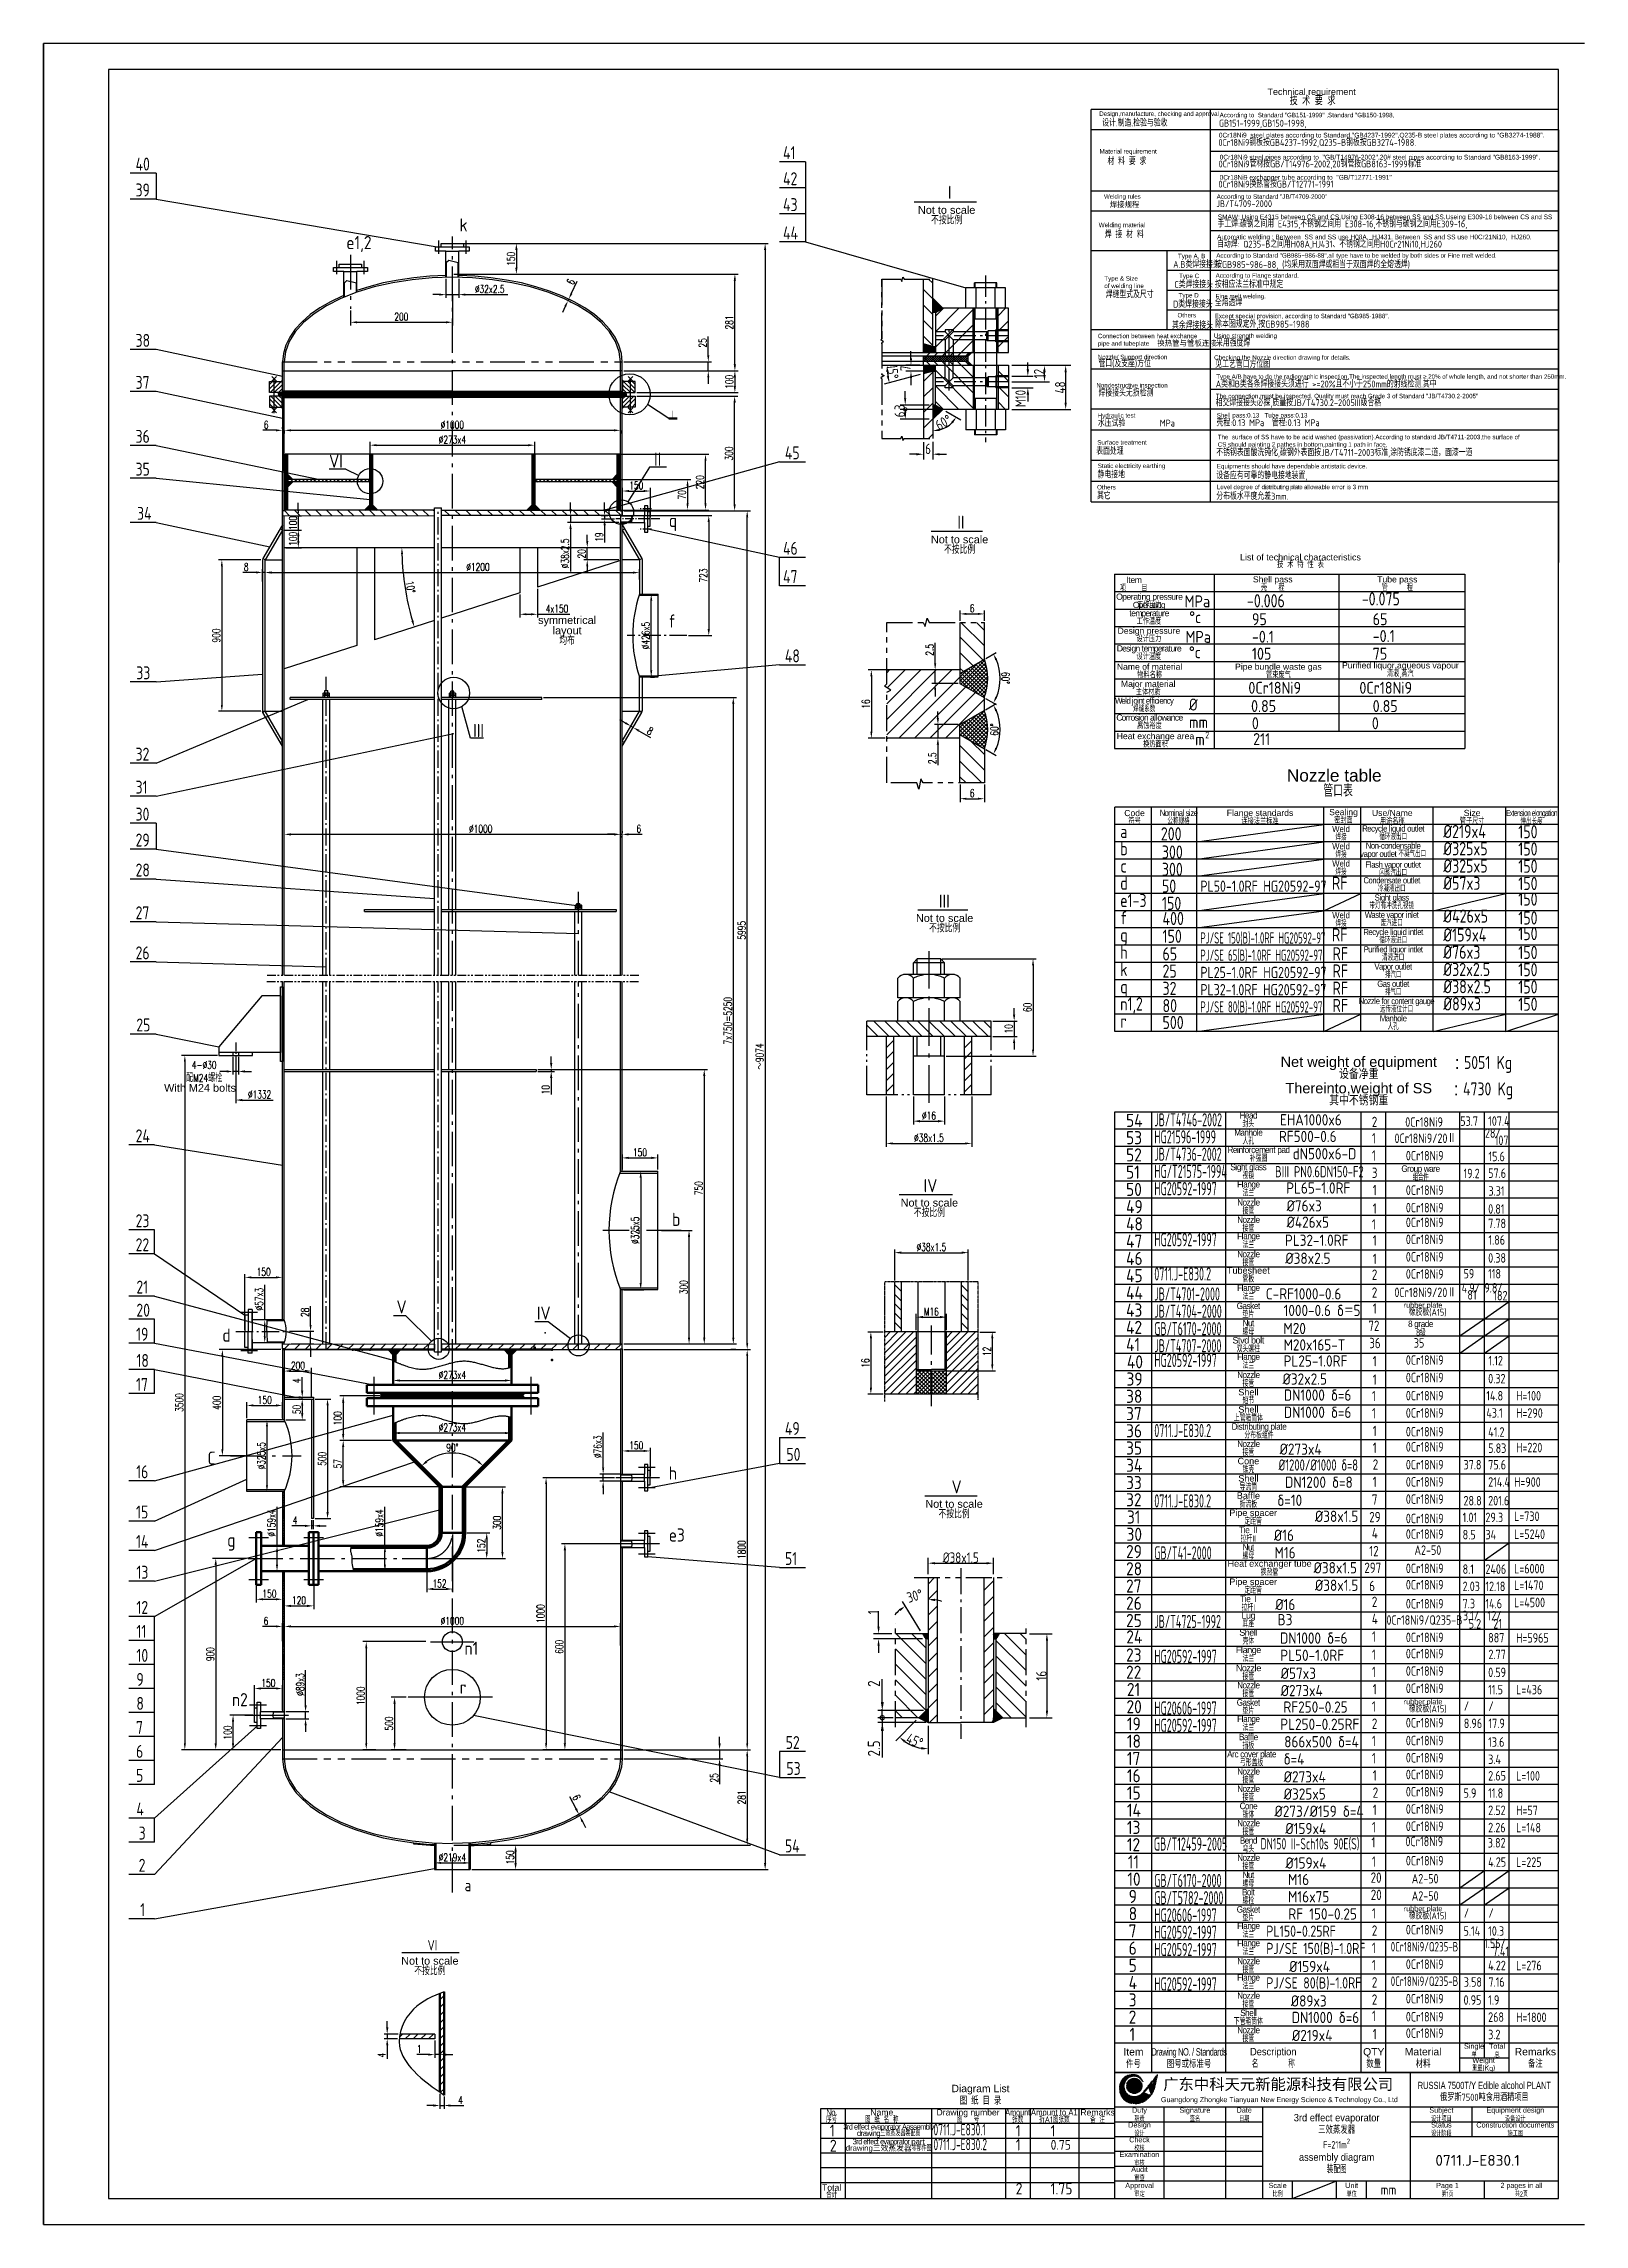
# Model space of a CAD drawing. Extents: x 25064 to 67879, y 10 to 12625.
# Drawn here: x 50611 to 59521, y 10 to 12625 of the extents above; entities that cross this region are included whole.
import ezdxf
from ezdxf.enums import TextEntityAlignment as Align

# ---------------------------------------------------------------- set-up
doc = ezdxf.new("R2010")
doc.units = 0
for name, pattern in [('CENTER', [1.875, 1.25, -0.25, 0.125, -0.25]), ('CENTER1', [0.75, 0.5, -0.1, 0.05, -0.1]), ('HIDDEN', [9.525, 6.35, -3.175]), ('PHANTOM2', [1, 0.5, -0.1, 0.1, -0.1, 0.1, -0.1])]:
    doc.linetypes.add(name, pattern=pattern)
doc.layers.get('0').update_dxf_attribs({"linetype": 'CONTINUOUS'})
doc.layers.get('DEFPOINTS').update_dxf_attribs({"linetype": 'CONTINUOUS'})
for name, color, linetype in [('1', 2, 'CONTINUOUS'), ('1-粗实线', 1, 'CONTINUOUS'), ('3-标注线', 2, 'CONTINUOUS'), ('4', 3, 'CENTER1'), ('6', 6, 'PHANTOM2'), ('6文字层', 2, 'CONTINUOUS'), ('CDR_DWG1', 4, 'HIDDEN'), ('TEXT', 2, 'CONTINUOUS'), ('中心线', 3, 'CENTER'), ('图层1', 2, 'CONTINUOUS'), ('细实线', 7, 'CONTINUOUS')]:
    doc.layers.add(name, color=color, linetype=linetype)
for name, color, linetype, lineweight in [('2', 1, 'CONTINUOUS', 30), ('图层2', 1, 'CONTINUOUS', 50), ('标注线', 2, 'CONTINUOUS', 18), ('粗实线', 1, 'CONTINUOUS', 30)]:
    doc.layers.add(name, color=color, linetype=linetype, lineweight=lineweight)
doc.styles.add('Arial', font='arial.ttf')
doc.styles.add('GB', font='gbenor.shx', dxfattribs={"width": 0.9, "bigfont": 'gbcbig.shx'})
doc.styles.add('HZTXT', font='txt', dxfattribs={"width": 0.7, "bigfont": 'HZ.SHX'})
doc.styles.add('仿宋体', font='')
doc.styles.add('样式 1', font='gbenor.shx', dxfattribs={"bigfont": 'gbcbig.shx'})
doc.styles.add('样式 4', font='arial.ttf')
doc.styles.add('英文', font='arial.ttf')
doc.styles.get('仿宋体').set_extended_font_data('FangSong_GB2312')
doc.dimstyles.new('1', dxfattribs={"dimscale": 15, "dimtxt": 3, "dimasz": 2.5, "dimexe": 1.25, "dimexo": 0.625, "dimtad": 1, "dimdec": 0, "dimdsep": 46, "dimlunit": 6, "dimtxsty": 'HZTXT', "dimcen": 2.5, "dimclrt": 256, "dimadec": 0, "dimazin": 0, "dimtfac": 1, "dimtdec": 0, "dimtmove": 0, "dimatfit": 3, "dimfxl": 0, "dimtolj": 1, "dimtzin": 0, "dimarcsym": 0})
doc.dimstyles.new('ISO-25', dxfattribs={"dimscale": 10, "dimtxt": 2.5, "dimasz": 2.5, "dimexe": 1.25, "dimexo": 0.625, "dimtad": 1, "dimtxsty": 'Standard', "dimcen": 2.5, "dimadec": 0, "dimazin": 0, "dimtfac": 1, "dimtmove": 0, "dimatfit": 3, "dimfxl": 0, "dimarcsym": 0})
doc.dimstyles.get("Standard").update_dxf_attribs({"dimtxt": 0.18, "dimasz": 0.18, "dimexe": 0.18, "dimexo": 0.0625, "dimgap": 0.09, "dimtad": 0, "dimtih": 1, "dimtoh": 1, "dimdec": 4, "dimzin": 0, "dimdsep": 46, "dimtxsty": 'Standard', "dimcen": 0.09, "dimadec": 0, "dimazin": 0, "dimtfac": 1, "dimtdec": 4, "dimtofl": 0, "dimtmove": 0, "dimatfit": 3, "dimfxl": 0, "dimtolj": 1, "dimtzin": 0, "dimarcsym": 0})
pattern_1 = [(135, (52488.0765, 15721.3214), (-2.245064, -2.245064), []), (225, (52488.0765, 15721.3214), (2.245064, -2.245064), [])]
pattern_2 = [(225, (52488.0765, 5881.9732), (-2.245064, 2.245064), []), (135, (52488.0765, 5881.9732), (2.245064, 2.245064), [])]

msp = doc.modelspace()

# ---------------------------------------------------------------- texts
at = {"color": 2}
for s, height, style, p in [('技 术 要 求', 47.212542, '样式 1', (57816.36042, 12269.59299)), ('设计.制造.检验与验收', 39.6189165, '样式 1', (56733.19678, 12146.23059)), ('GB151-1999,GB150-1998,', 39.6189165, '样式 1', (57407.87242, 12144.83071)), ('材 料 要 求', 39.618917, '样式 1', (56763.45085, 11924.42166)), ('焊接规程', 33.015764, 'HZTXT', (56776.55119, 11675.13782)), ('焊 接 材 料', 39.618917, '样式 1', (56748.13054, 11500.48503)), ('A.B类焊接接头', 39.618917, '样式 1', (57143.23664, 11327.95774)), ('C类焊接接头', 39.618917, '样式 1', (57150.40069, 11211.71996)), ('D类焊接接头', 39.618917, '样式 1', (57142.95008, 11098.05752)), ('全熔透焊', 39.618917, '样式 1', (57384.08735, 11106.9005)), ('其余焊接接头', 39.618917, '样式 1', (57136.35916, 10975.62534)), ('换热管与管板连接', 33.015764, 'HZTXT', (57051.65073, 10873.26584)), ('采用强度焊', 39.618917, '样式 1', (57391.12164, 10873.29411)), ('管口(及支座)方位', 39.618917, '样式 1', (56711.10493, 10753.93912)), ('见工艺管口方位图', 39.618917, '样式 1', (57386.92451, 10750.41986)), ('焊接接头无损检测', 39.618917, '样式 1', (56711.69225, 10584.03487)), ('水压试验         MPa', 39.6189165, '样式 1', (56708.0792, 10410.05559)), ('表面处理', 39.618917, '样式 1', (56698.38758, 10247.2912)), ('静电接地', 39.618917, '样式 1', (56705.90615, 10111.56075)), ('其它', 39.618917, '样式 1', (56703.18987, 9989.0608)), ('橡胶板(A15)', 39.6, '样式 1', (58505.38245, 5266.72233)), ('橡胶板(A15)', 39.6, '样式 1', (58505.38245, 2972.47233)), ('橡胶板(A15)', 39.6, '样式 1', (58505.38245, 1775.47244))]:
    msp.add_text(s, height=height, dxfattribs=dict(at, style=style)).set_placement(p)
at = {"color": 2, "insert": (56753.08812, 11172.89897), "char_height": 39.6189165, "width": 442.4707568, "attachment_point": 4, "line_spacing_factor": 0.8, "style": '样式 1'}
msp.add_mtext('{\\Fgbenor,gbcbig|c134;\\W1;焊缝型式及尺寸}', dxfattribs=at)
at = {"color": 2, "char_height": 30, "width": 281.773462, "attachment_point": 1, "style": 'Arial'}
for insert in [(58464.79784, 5342.68388), (58464.79784, 3048.43388), (58464.79784, 1851.434)]:
    msp.add_mtext(' rubber plate  ', dxfattribs=dict(at, insert=insert))
at = {"color": 2, "insert": (58942.89364, 778.69283), "char_height": 41.3693542, "width": 1308.9068395, "attachment_point": 5}
msp.add_mtext('{\\fArial|b0|i0|c0|p34;\\W0.75;RUSSIA 7500T/Y Edible alcohol PLANT\\W0.8;\\P\\Fgbenor,gbcbig|c134;\\W1;俄罗斯7500吨食用酒精项目}', dxfattribs=at)
at = {"layer": '1', "style": '样式 1'}
for s, height, width, p in [('41', 74.88, 0.9, (54887.4579, 11956.14035)), ('40', 74.88, 0.9, (51143.12635, 11890.7004)), ('42', 74.88, 0.9, (54887.4579, 11806.14035)), ('39', 74.88, 0.9, (51143.12635, 11740.7004)), ('43', 74.88, 0.9, (54887.4579, 11656.14035)), ('44', 74.88, 0.9, (54887.4579, 11492.43131)), ('38', 74.88, 0.9, (51143.12635, 10870.70854)), ('37', 74.88, 0.9, (51143.12635, 10627.72552)), ('I', 40, 0.9, (54242.39893, 10461.2856)), ('36', 74.88, 0.9, (51143.12635, 10315.45475)), ('45', 74.88, 0.9, (54898.20195, 10220.18037)), ('35', 74.88, 0.9, (51143.12635, 10126.07923)), ('34', 74.88, 0.9, (51151.86235, 9870.16976)), ('46', 74.88, 0.9, (54887.4579, 9667.96432)), ('47', 74.88, 0.9, (54887.4579, 9504.25529)), ('48', 74.88, 0.9, (54898.20195, 9045.71563)), ('33', 74.88, 0.9, (51147.49435, 8947.58517)), ('32', 74.88, 0.9, (51143.12635, 8477.32011)), ('31', 74.88, 0.9, (51143.12635, 8286.45619)), ('30', 74.88, 0.9, (51143.12635, 8130.45617)), ('29', 74.88, 0.9, (51143.12635, 7980.45617)), ('28', 74.88, 0.9, (51143.12635, 7806.92528)), ('27', 74.88, 0.9, (51143.12635, 7559.73699)), ('26', 74.88, 0.9, (51143.12635, 7327.8563)), ('25', 74.88, 0.9, (51147.49435, 6910.8479)), ('24', 74.88, 0.9, (51143.46851, 6269.33336)), ('1', 60, 0.9, (58292.38627, 6262.82571)), ('2', 60, 0.9, (58292.3873, 6357.44121)), ('0Cr18Ni9/20Ⅱ', 55, 0.9, (58423.30096, 6265.32617)), ('0Cr18Ni9', 55, 0.9, (58485.52423, 6359.24093)), ('53.7', 55, 0.9, (58803.67824, 6364.51973)), ('28/', 55, 0.9, (58946.39417, 6295.60831)), ('107.4', 55, 0.9, (58965.1203, 6364.51973)), ('107', 55, 0.9, (59002.99291, 6253.77832)), ('1', 60, 0.9, (58292.38627, 6162.80718)), ('0Cr18Ni9', 55, 0.9, (58488.94127, 6164.52204)), ('15.6', 55, 0.9, (58966.6991, 6159.93339)), ('3', 60, 0.9, (58292.38627, 6063.32571)), ('19.2', 55, 0.9, (58822.61927, 6061.70878)), ('57.6', 55, 0.9, (58965.11927, 6063.32571)), ('1', 60, 0.9, (58297.44027, 5963.30729)), ('0Cr18Ni9', 55, 0.9, (58488.94127, 5965.02216)), ('3.31', 55, 0.9, (58966.6991, 5960.43351)), ('23', 74.88, 0.9, (51143.46851, 5778.07796)), ('1', 60, 0.9, (58292.38737, 5764.60975)), ('1', 60, 0.9, (58297.44027, 5856.42432)), ('0Cr18Ni9', 55, 0.9, (58488.94127, 5864.01884)), ('0Cr18Ni9', 55, 0.9, (58488.94237, 5778.89065)), ('0.81', 55, 0.9, (58965.11927, 5856.42432)), ('7.78', 55, 0.9, (58965.12037, 5772.61606)), ('22', 74.88, 0.9, (51143.46851, 5639.27713)), ('1', 60, 0.9, (58297.44024, 5671.99284)), ('0Cr18Ni9', 55, 0.9, (58488.94124, 5680.39408)), ('1.86', 55, 0.9, (58966.69907, 5677.12537)), ('1', 60, 0.9, (58297.44024, 5565.10987)), ('0Cr18Ni9', 55, 0.9, (58488.94124, 5579.39076)), ('0.38', 55, 0.9, (58965.11924, 5573.11618)), ('21', 74.88, 0.9, (51147.83651, 5394.60257)), ('2', 60, 0.9, (58292.38675, 5473.77495)), ('2', 60, 0.9, (58292.38675, 5370.23644)), ('0Cr18Ni9', 55, 0.9, (58488.94175, 5480.46132)), ('4.9/', 55, 0.9, (58811.5954, 5399.41971)), ('59', 55, 0.9, (58822.61975, 5481.78125)), ('9.8/', 55, 0.9, (58943.08895, 5400.49049)), ('118', 55, 0.9, (58965.11975, 5481.78125)), ('20', 74.88, 0.9, (51147.83651, 5260.91561)), ('1', 60, 0.9, (58297.44075, 5277.72276)), ('81', 55, 0.9, (58845.08948, 5359.57903)), ('182', 55, 0.9, (58994.95219, 5354.7579)), ('19', 74.88, 0.9, (51145.63889, 5122.11477)), ('72', 60, 0.9, (58272.17075, 5177.97276)), ('36', 60, 0.9, (58277.22475, 5078.22276)), ('35', 55, 0.9, (58535.21935, 5081.46132)), ('18', 74.88, 0.9, (51147.83651, 4969.86839)), ('1', 60, 0.9, (58297.44024, 4973.74284)), ('1', 60, 0.9, (58297.44024, 4866.85987)), ('0Cr18Ni9', 55, 0.9, (58488.94124, 4982.14408)), ('0Cr18Ni9', 55, 0.9, (58488.94124, 4881.14076)), ('0.32', 55, 0.9, (58965.11924, 4874.86618)), ('1.12', 55, 0.9, (58966.69907, 4978.87537)), ('17', 74.88, 0.9, (51145.63889, 4831.06756)), ('1', 60, 0.9, (58292.97272, 4771.95198)), ('0Cr18Ni9', 55, 0.9, (58488.94233, 4776.40557)), ('14.8', 55, 0.9, (58954.30626, 4775.92931)), ('H=100', 55, 0.9, (59126.6617, 4775.67943)), ('1', 60, 0.9, (58292.97272, 4672.20198)), ('0Cr18Ni9', 55, 0.9, (58488.94233, 4676.65557)), ('43.1', 55, 0.9, (58954.30626, 4676.17931)), ('H=290', 55, 0.9, (59126.6617, 4675.92943)), ('49', 74.88, 0.9, (54898.20195, 4576.74128)), ('1', 60, 0.9, (58297.44024, 4569.96501)), ('0Cr18Ni9', 55, 0.9, (58488.94124, 4568.00464)), ('41.2', 55, 0.9, (58965.11924, 4566.2085)), ('50', 74.88, 0.9, (54906.93795, 4426.74127)), ('1', 60, 0.9, (58297.44024, 4472.59001)), ('2', 60, 0.9, (58297.43967, 4375.35899)), ('0Cr18Ni9', 55, 0.9, (58488.94067, 4377.40563)), ('0Cr18Ni9', 55, 0.9, (58488.94124, 4480.18453)), ('37.8', 55, 0.9, (58822.61867, 4376.92943)), ('75.6', 55, 0.9, (58965.11867, 4376.92943)), ('5.83', 55, 0.9, (58965.11924, 4472.59001)), ('H=220', 55, 0.9, (59126.6617, 4476.42943)), ('16', 74.88, 0.9, (51146.29708, 4325.90318)), ('1', 60, 0.9, (58297.43967, 4275.60899)), ('0Cr18Ni9', 55, 0.9, (58488.94067, 4277.65563)), ('214.4', 55, 0.9, (58965.11867, 4277.17943)), ('H=900', 55, 0.9, (59114.74367, 4276.66786)), ('15', 74.88, 0.9, (51145.57805, 4093.32643)), ('7', 60, 0.9, (58292.38624, 4172.89163)), ('0Cr18Ni9', 55, 0.9, (58488.94067, 4177.90563)), ('28.8', 55, 0.9, (58822.61924, 4169.10462)), ('201.6', 55, 0.9, (58965.11924, 4169.10462)), ('29', 60, 0.9, (58277.22373, 4071.86296)), ('4', 60, 0.9, (58292.38624, 3977.85376)), ('0Cr18Ni9', 55, 0.9, (58488.94073, 4065.71681)), ('1.01', 55, 0.9, (58817.31716, 4072.21056)), ('29.3', 55, 0.9, (58949.21299, 4072.21056)), ('L=730', 55, 0.9, (59114.74373, 4078.80391)), ('14', 74.88, 0.9, (51145.57805, 3922.76476)), ('12', 60, 0.9, (58277.22424, 3875.07235)), ('0Cr18Ni9', 55, 0.9, (58488.94124, 3975.58479)), ('A2-50', 55, 0.9, (58538.86394, 3882.93786)), ('8.5', 55, 0.9, (58817.31716, 3972.46056)), ('34', 55, 0.9, (58949.21299, 3972.46056)), ('L=5240', 55, 0.9, (59114.74424, 3975.04249)), ('13', 74.88, 0.9, (51147.83651, 3745.11043)), ('51', 74.88, 0.9, (54898.20195, 3824.18127)), ('297', 60, 0.9, (58248.98258, 3778.36922)), ('0Cr18Ni9', 55, 0.9, (58488.94124, 3777.26572)), ('8.1', 55, 0.9, (58817.31716, 3772.96056)), ('2406', 55, 0.9, (58949.21299, 3772.96056)), ('L=6000', 55, 0.9, (59114.74424, 3775.54249)), ('6', 60, 0.9, (58277.22475, 3672.86296)), ('0Cr18Ni9', 55, 0.9, (58488.94175, 3682.58846)), ('2.03', 55, 0.9, (58817.31716, 3673.21056)), ('12.18', 55, 0.9, (58949.21299, 3673.21056)), ('L=1470', 55, 0.9, (59114.74373, 3679.80355)), ('12', 74.88, 0.9, (51147.83651, 3541.4954)), ('2', 60, 0.9, (58292.38624, 3581.18471)), ('4', 60, 0.9, (58292.38624, 3483.13006)), ('0Cr18Ni9/Q235-B', 55, 0.9, (58376.80089, 3478.44741)), ('0Cr18Ni9', 55, 0.9, (58488.94124, 3572.54451)), ('7.3', 55, 0.9, (58817.31716, 3573.46056)), ('3.1/', 55, 0.9, (58818.94776, 3504.16994)), ('14.6', 55, 0.9, (58949.21299, 3573.46056)), ('12/', 55, 0.9, (58961.44776, 3504.16994)), ('L=4500', 55, 0.9, (59114.74427, 3580.05355)), ('11', 74.88, 0.9, (51147.83651, 3402.69457)), ('1', 60, 0.9, (58292.97223, 3380.18236)), ('0Cr18Ni9', 55, 0.9, (58488.94183, 3377.94958)), ('5.2', 55, 0.9, (58852.44183, 3456.98098)), ('887', 55, 0.9, (58965.11983, 3376.15339)), ('21', 55, 0.9, (58994.94183, 3456.98098)), ('H=5965', 55, 0.9, (59126.66121, 3374.97246)), ('10', 74.88, 0.9, (51147.83651, 3263.89373)), ('1', 60, 0.9, (58292.3857, 3275.48668)), ('0Cr18Ni9', 55, 0.9, (58488.9407, 3284.43797)), ('2.77', 55, 0.9, (58966.69853, 3279.84932)), ('9', 74.88, 0.9, (51147.83651, 3125.0929)), ('1', 60, 0.9, (58292.38624, 3175.73668)), ('0Cr18Ni9', 55, 0.9, (58488.94124, 3183.43465)), ('0.59', 55, 0.9, (58965.11924, 3175.84013)), ('8', 74.88, 0.9, (51147.83651, 2986.29207)), ('1', 60, 0.9, (58292.3857, 2976.23668)), ('1', 60, 0.9, (58297.44024, 3076.09025)), ('0Cr18Ni9', 55, 0.9, (58488.94124, 3083.68477)), ('/', 55, 0.9, (58824.19853, 2980.59932)), ('11.5', 55, 0.9, (58965.11924, 3076.09025)), ('/', 55, 0.9, (58966.69853, 2980.59932)), ('L=436', 55, 0.9, (59126.66116, 3075.72258)), ('7', 74.88, 0.9, (51145.63889, 2847.49123)), ('2', 60, 0.9, (58292.3857, 2876.48668)), ('0Cr18Ni9', 55, 0.9, (58488.94124, 2884.18477)), ('8.96', 55, 0.9, (58824.19853, 2880.84932)), ('17.9', 55, 0.9, (58966.69853, 2880.84932)), ('6', 74.88, 0.9, (51145.63889, 2708.6904)), ('52', 74.88, 0.9, (54902.56993, 2759.95977)), ('1', 60, 0.9, (58292.38624, 2776.39163)), ('0Cr18Ni9', 55, 0.9, (58488.94067, 2781.40563)), ('13.6', 55, 0.9, (58965.11924, 2772.60462)), ('53', 74.88, 0.9, (54906.93793, 2609.95976)), ('1', 60, 0.9, (58292.38624, 2676.64163)), ('0Cr18Ni9', 55, 0.9, (58488.94067, 2681.65563)), ('3.4', 55, 0.9, (58965.11924, 2672.85462)), ('5', 74.88, 0.9, (51145.63889, 2569.88957)), ('1', 60, 0.9, (58297.44024, 2577.34025)), ('2', 60, 0.9, (58297.44024, 2477.59025)), ('0Cr18Ni9', 55, 0.9, (58488.94124, 2584.93477)), ('0Cr18Ni9', 55, 0.9, (58488.94124, 2485.18477)), ('5.9', 55, 0.9, (58822.61924, 2477.59025)), ('11.8', 55, 0.9, (58965.11924, 2477.59025)), ('2.65', 55, 0.9, (58965.11924, 2577.34025)), ('L=100', 55, 0.9, (59126.66116, 2576.97258)), ('4', 74.88, 0.9, (51147.83651, 2374.89257)), ('1', 60, 0.9, (58297.44024, 2377.84025)), ('0Cr18Ni9', 55, 0.9, (58488.94124, 2385.43477)), ('2.52', 55, 0.9, (58965.11924, 2377.84025)), ('H=57', 55, 0.9, (59126.66116, 2377.47234)), ('3', 74.88, 0.9, (51160.94051, 2236.09174)), ('1', 60, 0.9, (58292.38624, 2277.98656)), ('0Cr18Ni9', 55, 0.9, (58488.94124, 2285.68453)), ('2.26', 55, 0.9, (58965.11924, 2278.09001)), ('L=148', 55, 0.9, (59126.66116, 2277.72234)), ('54', 74.88, 0.9, (54898.20195, 2161.90106)), ('1', 60, 0.9, (58290.13622, 2189.8394)), ('0Cr18Ni9', 55, 0.9, (58486.69122, 2197.53738)), ('3.82', 55, 0.9, (58962.86922, 2189.94286)), ('2', 74.88, 0.9, (51160.94051, 2049.86933)), ('20', 60, 0.9, (58285.50376, 1985.97287)), ('1', 60, 0.9, (58292.38624, 2078.48668)), ('0Cr18Ni9', 55, 0.9, (58488.94124, 2086.18465)), ('A2-50', 55, 0.9, (58522.93811, 1982.19729)), ('4.25', 55, 0.9, (58965.11924, 2078.59013)), ('L=225', 55, 0.9, (59126.66116, 2078.22246)), ('a', 70, 0.9, (53046.2518, 1936.51034)), ('20', 60, 0.9, (58286.12452, 1886.22287)), ('A2-50', 55, 0.9, (58522.93811, 1882.44729)), ('1', 74.88, 0.9, (51169.67651, 1793.00956)), ('1', 60, 0.9, (58292.3857, 1779.23679)), ('/', 55, 0.9, (58824.19853, 1783.59944)), ('/', 55, 0.9, (58966.69853, 1783.59944)), ('VI', 60, 0.9, (52831.74223, 1594.78969)), ('2', 60, 0.9, (58292.3857, 1679.48679)), ('0Cr18Ni9/Q235-B', 55, 0.8, (58401.5013, 1588.68809)), ('0Cr18Ni9', 55, 0.9, (58488.94124, 1687.18465)), ('5.14', 55, 0.9, (58822.61924, 1679.59072)), ('1.56/', 55, 0.9, (58941.63373, 1608.92006)), ('10.3', 55, 0.9, (58965.11924, 1679.59072)), ('1', 60, 0.9, (58292.3857, 1579.73679)), ('1', 60, 0.9, (58292.38624, 1479.98679)), ('0Cr18Ni9', 55, 0.9, (58488.94124, 1487.68477)), ('4.22', 55, 0.9, (58965.11924, 1480.09025)), ('7.41', 55, 0.9, (58990.92864, 1561.7311)), ('L=276', 55, 0.9, (59126.66116, 1479.72258)), ('2', 60, 0.9, (58292.3857, 1380.23679)), ('0Cr18Ni9/Q235-B', 55, 0.8, (58401.5013, 1389.18809)), ('3.58', 55, 0.9, (58824.19853, 1384.59944)), ('7.16', 55, 0.9, (58966.69853, 1384.59944)), ('2', 60, 0.9, (58292.38624, 1280.48679)), ('0Cr18Ni9', 55, 0.9, (58488.94124, 1288.18477)), ('0.95', 55, 0.9, (58822.61924, 1280.59025)), ('1.9', 55, 0.9, (58965.11924, 1280.59025)), ('1', 60, 0.9, (58292.97218, 1185.68247)), ('1', 60, 0.9, (58297.44024, 1081.09025)), ('0Cr18Ni9', 55, 0.9, (58488.94124, 1088.68477)), ('0Cr18Ni9', 55, 0.9, (58488.94178, 1183.44969)), ('3.2', 55, 0.9, (58965.11924, 1081.09025)), ('268', 55, 0.9, (58965.11978, 1181.6535)), ('H=1800', 55, 0.9, (59126.66116, 1180.47258))]:
    msp.add_text(s, height=height, dxfattribs=dict(at, width=width)).set_placement(p)
at = {"layer": '1', "color": 6, "style": '样式 1', "width": 0.9}
msp.add_text('0Cr18Ni9/20Ⅱ', height=55, dxfattribs=at).set_placement((58422.69379, 5373.69718))
at = {"layer": '1', "insert": (57395.77881, 10073.24756), "char_height": 25.8017931, "width": 1957.6038688, "attachment_point": 1, "style": 'Arial'}
msp.add_mtext('Level degree of {\\T0.9;distributing plate }allowable error is 3 mm', dxfattribs=at)
at = {"layer": '3-标注线', "style": 'GB', "width": 1.2}
msp.add_text('0711.J-E830.1', height=62.6888226, dxfattribs=at).set_placement((58659.63396, 349.04643))
at = {"layer": 'TEXT'}
for s, height, style, p in [('I', 76, '样式 1', (55841.00177, 11726.63907)), ('k', 76, '样式 1', (53016.39012, 11538.03015)), ('e1,2', 76, '样式 1', (52361.9086, 11436.21635)), ('VI', 76, '样式 1', (52262.30875, 10171.06707)), ('II', 76, '样式 1', (54141.47019, 10183.08456)), ('Others', 25.801793, 'Arial', (56703.15842, 10046.00128)), ('q', 76, '样式 1', (54226.62206, 9828.97325)), ('II', 76, '样式 1', (55895.15421, 9818.27769)), ('f', 76, '样式 1', (54224.72598, 9246.76599)), ('III', 76, '样式 1', (53095.19367, 8613.90455)), ('III', 76, '样式 1', (55788.63637, 7627.11996)), ('54', 76, '样式 1', (56870.87548, 6358.00916)), ('53', 76, '样式 1', (56870.87548, 6258.25916)), ('RF500-0.6', 65, '样式 1', (57754.56067, 6270.87204)), ('EHA1000x6', 65, '样式 1', (57761.49412, 6367.13452)), ('52', 76, '样式 1', (56870.87497, 6158.50916)), ('dN500x6-D', 65, '样式 1', (57834.72773, 6170.85351)), ('IV', 76, '样式 1', (55700.24809, 5980.63244)), ('51', 76, '样式 1', (56870.87548, 6058.75916)), ('49', 76, '样式 1', (56870.87548, 5859.25916)), ('50', 76, '样式 1', (56870.87497, 5959.00916)), ('%%C76x3', 65, '样式 1', (57799.37138, 5869.4134)), ('PL65-1.0RF', 65, '样式 1', (57796.68616, 5972.575)), ('b', 76, '样式 1', (54245.68809, 5785.58376)), ('48', 76, '样式 1', (56870.87548, 5759.50916)), ('%%C426x5', 65, '样式 1', (57799.37247, 5774.92421)), ('47', 76, '样式 1', (56870.87497, 5659.75916)), ('PL32-1.0RF', 65, '样式 1', (57789.65243, 5670.23692)), ('46', 76, '样式 1', (56870.87548, 5560.00916)), ('%%C38x2.5', 65, '样式 1', (57792.33765, 5565.94821)), ('45', 76, '样式 1', (56870.87497, 5460.25916)), ('44', 76, '样式 1', (56870.87497, 5360.50916)), ('C-RF1000-0.6', 65, '样式 1', (57679.04293, 5360.16243)), ('V', 76, '样式 1', (52652.24046, 5279.06784)), ('IV', 76, '样式 1', (53463.77979, 5243.72243)), ('43', 76, '样式 1', (56870.87497, 5260.75916)), ('1000-0.6 δ＝5', 65, '样式 1', (57781.84323, 5264.44817)), ('d', 76, '样式 1', (51644.91653, 5115.75445)), ('42', 76, '样式 1', (56870.87548, 5161.00916)), ('M20', 65, '样式 1', (57781.08061, 5159.72901)), ('41', 76, '样式 1', (56870.87497, 5061.25916)), ('39', 76, '样式 1', (56873.40094, 4861.75916)), ('40', 76, '样式 1', (56875.92692, 4961.50916)), ('%%C32x2.5', 65, '样式 1', (57776.17871, 4867.69821)), ('PL25-1.0RF', 65, '样式 1', (57781.84272, 4971.98692)), ('38', 76, '样式 1', (56870.87497, 4762.00916)), ('DN1000 δ=6', 65, '样式 1', (57783.81812, 4774.88795)), ('37', 76, '样式 1', (56870.87548, 4662.25916)), ('DN1000 δ=6', 65, '样式 1', (57783.81812, 4675.13795)), ('36', 76, '样式 1', (56870.87497, 4562.50916)), ('C', 76, '样式 1', (51558.9404, 4404.59498)), ('35', 76, '样式 1', (56870.87497, 4462.75916)), ('34', 76, '样式 1', (56870.87497, 4363.00916)), ('%%C273x4', 65, '样式 1', (57759.00926, 4461.90969)), ('h', 76, '样式 1', (54226.62206, 4318.4111)), ('V', 76, '样式 1', (55861.83649, 4238.19587)), ('33', 76, '样式 1', (56870.87548, 4263.25916)), ('DN1200 δ=8', 65, '样式 1', (57790.36116, 4270.53409)), ('32', 76, '样式 1', (56870.87497, 4163.50916)), ('δ=10', 65, '样式 1', (57745.77955, 4166.01257)), ('30', 76, '样式 1', (56873.40094, 3964.00916)), ('31', 76, '样式 1', (56875.92692, 4063.75916)), ('%%C38x1.5', 65, '样式 1', (57963.38522, 4073.33958)), ('g', 76, '样式 1', (51673.06878, 3930.80703)), ('e3', 76, '样式 1', (54226.62206, 3959.96328)), ('29', 76, '样式 1', (56870.87497, 3864.25916)), ('%%C16', 65, '样式 1', (57726.09999, 3963.65305)), ('M16   ', 65, '样式 1', (57729.47508, 3862.97912)), ('28', 76, '样式 1', (56870.87548, 3764.50916)), ('%%C38x1.5', 65, '样式 1', (57955.53812, 3775.92929)), ('27', 76, '样式 1', (56870.87497, 3664.75916)), ('%%C38x1.5', 65, '样式 1', (57963.38522, 3674.33958)), ('26', 76, '样式 1', (56870.87292, 3565.00916)), ('25', 76, '样式 1', (56870.87394, 3465.25916)), ('%%C16', 65, '样式 1', (57733.96559, 3563.33972)), ('B3', 65, '样式 1', (57747.03019, 3475.76198)), ('24', 76, '样式 1', (56872.29954, 3370.51616)), ('DN1000 δ=6', 65, '样式 1', (57761.38983, 3369.23052)), ('n1', 76, '样式 1', (53045.51309, 3304.26668)), ('23', 76, '样式 1', (56870.87497, 3265.75916)), ('PL50-1.0RF', 65, '样式 1', (57762.78003, 3269.44852)), ('22', 76, '样式 1', (56870.87445, 3166.00916)), ('%%C57x3', 65, '样式 1', (57765.46579, 3165.15981)), ('n2', 76, '样式 1', (51700.75245, 3007.46083)), ('r', 76, '样式 1', (53017.64661, 3079.57953)), ('20', 76, '样式 1', (56873.40145, 2966.50916)), ('21', 76, '样式 1', (56875.92845, 3066.25916)), ('%%C273x4', 65, '样式 1', (57765.46579, 3065.40992)), ('RF250-0.25', 65, '样式 1', (57780.74947, 2970.19852)), ('19', 76, '样式 1', (56875.92845, 2866.75916)), ('PL250-0.25RF', 65, '样式 1', (57762.78003, 2870.44852)), ('18', 76, '样式 1', (56875.92845, 2767.00916)), ('866x500 δ=4', 65, '样式 1', (57785.6078, 2769.51257)), ('17', 76, '样式 1', (56875.92845, 2667.25916)), ('δ=4', 65, '样式 1', (57782.29659, 2669.76257)), ('16', 76, '样式 1', (56875.92845, 2567.50916)), ('15', 76, '样式 1', (56875.92845, 2467.75916)), ('%%C273x4', 65, '样式 1', (57782.82515, 2566.65992)), ('%%C325x5', 65, '样式 1', (57782.82515, 2466.90992)), ('14', 76, '样式 1', (56875.92845, 2368.00916)), ('%%C273/%%C159 δ=4', 65, '样式 1', (57729.34317, 2367.15992)), ('13', 76, '样式 1', (56875.92845, 2268.25916)), ('%%C159x4', 65, '样式 1', (57792.33999, 2267.40969)), ('12', 76, '样式 1', (56875.92845, 2168.50916)), ('11', 76, '样式 1', (56880.98245, 2068.75916)), ('10', 76, '样式 1', (56878.45545, 1969.00916)), ('%%C159x4', 65, '样式 1', (57792.87844, 2067.90981)), ('M16', 65, '样式 1', (57807.76163, 1972.69828)), ('9', 76, '样式 1', (56886.03645, 1869.25916)), ('M16x75', 65, '样式 1', (57807.76163, 1872.94828)), ('8', 76, '样式 1', (56886.03645, 1769.50916)), ('RF 150-0.25', 65, '样式 1', (57809.13499, 1773.19863)), ('7', 76, '样式 1', (56886.03645, 1669.75916)), ('6', 76, '样式 1', (56886.03645, 1570.00916)), ('5', 76, '样式 1', (56886.03645, 1470.25916)), ('%%C159x4', 65, '样式 1', (57814.02001, 1469.40992)), ('4', 76, '样式 1', (56886.03645, 1370.50916)), ('3', 76, '样式 1', (56886.03645, 1270.75916)), ('%%C89x3', 65, '样式 1', (57823.86366, 1269.90992)), ('2', 76, '样式 1', (56886.03645, 1171.00916)), ('1', 76, '样式 1', (56891.09045, 1071.25916)), ('%%C219x4', 65, '样式 1', (57830.58122, 1070.40992)), ('DN1000 δ=6', 65, '样式 1', (57829.07105, 1174.73063))]:
    msp.add_text(s, height=height, dxfattribs=dict(at, style=style)).set_placement(p)
at = {"layer": 'TEXT', "color": 2, "style": 'Arial'}
for s, height, p in [('Type A, B', 25.801793, (57170.99296, 11383.43043)), ('Type C', 25.801793, (57177.455, 11268.41043)), ('Type D', 25.801793, (57175.0201, 11156.36584)), ('Nondestructive inspection', 25.8017931, (56699.01357, 10635.48969))]:
    msp.add_text(s, height=height, dxfattribs=at).set_placement(p)
at = {"layer": 'TEXT', "style": '样式 1'}
for s, height, width, p in [('JB/T4746-2002', 76, 0.65, (57034.2453, 6361.73218)), ('HG21596-1999', 76, 0.65, (57034.24427, 6262.82571)), ('JB/T4736-2002', 76, 0.65, (57034.24427, 6162.80718)), ('HG/T21575-1994', 76, 0.65, (57034.24427, 6063.32571)), ('BIII PN0.6DN150-F2', 65, 0.8, (57733.1192, 6067.07948)), ('HG20592-1997', 76, 0.65, (57034.24427, 5963.30729)), ('HG20592-1997', 76, 0.65, (57034.24424, 5668.35419)), ('0711.J-E830.2', 76, 0.65, (57034.24475, 5470.13612)), ('JB/T4701-2000', 76, 0.65, (57034.24475, 5354.12148)), ('JB/T4704-2000', 76, 0.65, (57034.24475, 5254.37148)), ('GB/T6170-2000', 76, 0.65, (57034.24475, 5153.33932)), ('JB/T4707-2000', 76, 0.65, (57034.24475, 5054.87148)), ('HG20592-1997', 76, 0.65, (57034.24424, 4970.10419)), ('0711.J-E830.2', 76, 0.65, (57034.2453, 4564.13761)), ('%%C1200/%%C1000 δ=8', 65, 0.8, (57753.37339, 4370.28409)), ('0711.J-E830.2', 76, 0.65, (57034.24424, 4157.1216)), ('GB/T41-2000', 76, 0.65, (57034.24424, 3856.58944)), ('JB/T4725-1992', 76, 0.65, (57034.24424, 3459.65313)), ('HG20592-1997', 76, 0.65, (57034.2437, 3258.08967)), ('HG20606-1997', 76, 0.65, (57034.2437, 2958.83967)), ('HG20592-1997', 76, 0.65, (57034.2437, 2859.08967)), ('GB/T12459-2005', 76, 0.65, (57031.99473, 2172.44205)), ('GB/T6170-2000', 76, 0.65, (57034.24475, 1961.33944)), ('GB/T5782-2000', 76, 0.65, (57034.24475, 1861.58944)), ('HG20606-1997', 76, 0.65, (57034.2437, 1761.83978)), ('HG20592-1997', 76, 0.65, (57034.2437, 1662.08978)), ('PL150-0.25RF', 65, 0.9, (57681.72259, 1673.44863)), ('PJ/SE 150(B)-1.0RF', 65, 0.9, (57681.72259, 1573.69863)), ('HG20592-1997', 76, 0.65, (57034.2437, 1562.33978)), ('HG20592-1997', 76, 0.65, (57034.2437, 1362.83978)), ('PJ/SE 80(B)-1.0RF', 65, 0.9, (57681.72259, 1374.19863))]:
    msp.add_text(s, height=height, dxfattribs=dict(at, width=width)).set_placement(p)
at = {"layer": 'TEXT', "color": 6, "style": '样式 1'}
msp.add_text('M20x165-T', height=65, dxfattribs=at).set_placement((57781.84323, 5064.94817))
at = {"layer": 'TEXT', "style": '样式 1', "width": 0.785391}
msp.add_text('DN150 II-Sch10s 90E(S)', height=65, dxfattribs=at).set_placement((57648.11611, 2179.26253), (58220.54423, 2179.26253), align=Align.FIT)
at = {"layer": 'TEXT', "style": '仿宋体'}
msp.add_text('广东中科天元新能源科技有限公司', height=64.9816245, dxfattribs=at).set_placement((57750.57285, 788.05761), align=Align.CENTER)
at = {"layer": 'TEXT', "attachment_point": 1, "style": 'Arial'}
for s, insert, char_height, width in [('{\\fArial|b0|i0|c0|p34;Technical requirement}', (57689.21728, 12365.18719), 36.8965641, 2799.3735324), ('{\\W0.9;Design,manufacture, checking and approval}', (56716.37121, 12232.56225), 25.8017931, 1957.6038688), ('\\pt1550;According to  Standard "GB151-1999" ,Standard "GB150-1998,', (57412.15672, 12224.76568), 25.8017931, 1957.6038688), ('{\\fArial|b0|i0|c0|p34;Material requirement}', (56717.67531, 12014.98491), 25.8017931, 1957.6038688)]:
    msp.add_mtext(s, dxfattribs=dict(at, insert=insert, char_height=char_height, width=width))
at = {"layer": 'TEXT', "color": 2, "char_height": 25.8017931, "attachment_point": 1, "style": 'Arial'}
for s, insert, width in [('{\\W0.85;\\C2;Welding\\fArial|b0|i0|c134|p34; \\fArial|b0|i0|c0|p34;rules }', (56743.40738, 11753.78197), 306.8942033), ('{\\fArial|b0|i0|c0|p34;\\W1;\\C2;Welding material}', (56712.88666, 11588.90207), 419.5463075), ('{\\fArial|b0|i0|c0|p34;Type & Size\\Pof welding line}', (56745.12615, 11279.54476), 1957.6038688), ('{\\C2;Others}', (57168.48084, 11067.07529), 107.5635377), ('{\\fArial|b0|i0|c0|p34;Connection between heat exchange\\Ppipe and tubeplate}', (56708.02042, 10946.76505), 817.5242317), ('{\\fArial|b0|i0|c0|p34;Nozzle/ Support direction}', (56707.2564, 10825.18894), 817.5242317), ('{\\fArial|b0|i0|c0|p34;Hydraulic test }', (56706.80597, 10487.07604), 817.5242317), ('{\\fArial|b0|i0|c0|p34;Surface treatment}', (56704.45114, 10331.07647), 817.5242317), ('{\\fArial|b0|i0|c0|p34;Static electricity earthing}', (56707.53343, 10195.41971), 817.5242317)]:
    msp.add_mtext(s, dxfattribs=dict(at, insert=insert, width=width))
at = {"layer": 'TEXT', "insert": (57879.45152, 9672.32356), "char_height": 36.8965641, "width": 2799.3735324, "attachment_point": 2, "line_spacing_factor": 0.7, "style": 'Arial'}
msp.add_mtext('List of technical characteristics\\P{\\Fgbenor,gbcbig|c134;技 术 特 性 表}', dxfattribs=at)
at = {"layer": '图层1', "style": '样式 1'}
for s, height, p in [('MPa', 69.14584, (57209.72688, 9364.16187)), ('%%dc', 69.14584, (57236.20428, 9272.34696)), ('MPa', 69.14584, (57214.40733, 9158.64316)), ('-0.1', 69.14584, (57598.72643, 9159.45275)), ('95', 69.14584, (57598.72643, 9260.80849)), ('-0.1', 69.14584, (58297.20448, 9163.34212)), ('65', 69.14584, (58297.20448, 9260.80849)), ('%%dc', 69.14584, (57234.55317, 9069.50915)), ('105', 69.14584, (57598.72643, 9061.299)), ('75', 69.14584, (58297.20448, 9061.299)), ('%%C', 69.14584, (57234.55317, 8766.9961)), ('0Cr18Ni9', 69.14584, (57578.25911, 8864.04653)), ('0Cr18Ni9', 69.14584, (58220.19723, 8864.04653)), ('mm', 69.14584, (57234.55317, 8665.4404)), ('0.85', 69.14584, (57593.83387, 8758.32146)), ('0', 69.14584, (57598.43863, 8658.96047)), ('0', 69.14584, (58292.2019, 8658.96047)), ('0.85', 69.14584, (58297.13444, 8758.32146)), ('m', 69.14584, (57270.81293, 8565.66494)), ('2', 38.72167, (57328.79555, 8605.96799)), ('211', 69.14584, (57605.75868, 8567.4646)), ('c', 76, (56837.1668, 7829.83585)), ('f', 76, (56837.1668, 7530.58585)), ('r', 76, (56837.16677, 6932.08585)), ('1', 69.14952, (55157.60884, 518.05202)), ('1', 66.50354, (56232.8175, 518.05202)), ('1', 66.50354, (56434.82947, 518.05202)), ('2', 69.14952, (55157.60884, 430.63249)), ('1', 66.50354, (56232.8175, 436.85062)), ('2', 66.50354, (56232.8175, 183.00478))]:
    msp.add_text(s, height=height, dxfattribs=at).set_placement(p)
at = {"layer": '图层1'}
for s, height, style, width, p in [('-0.006', 76, 'GB', 0.9, (57570.2911, 9364.04162)), ('-0.075', 76, 'GB', 0.9, (58234.31149, 9375.3085)), ('a', 76, 'GB', 0.9, (56837.1668, 8029.33585)), ('200', 76, 'GB', 0.9, (57072.20222, 8015.82479)), ('%%C219x4', 76, 'GB', 0.9, (58705.97257, 8029.33585)), ('150', 76, 'GB', 0.9, (59138.97922, 8027.91085)), ('b', 76, 'GB', 0.9, (56837.1668, 7929.58585)), ('300', 76, 'GB', 0.9, (57078.1949, 7910.37786)), ('%%C325x5', 76, 'GB', 0.9, (58705.97257, 7929.58585)), ('150', 76, 'GB', 0.9, (59138.97922, 7928.16085)), ('300', 76, 'GB', 0.9, (57078.1949, 7810.62786)), ('%%C325x5', 76, 'GB', 0.9, (58705.97257, 7829.83585)), ('150', 76, 'GB', 0.9, (59138.97922, 7828.41085)), ('d', 76, 'GB', 0.9, (56837.1668, 7730.08585)), ('e1-3', 76, 'GB', 0.9, (56837.1668, 7630.33585)), ('50', 76, 'GB', 0.9, (57078.58786, 7713.38073)), ('PL50-1.0RF HG20592-97 ', 65, 'GB', 0.9, (57300.88352, 7718.40685)), ('RF', 76, 'GB', 0.9, (58061.41114, 7730.82025)), ('%%C57x3', 76, 'GB', 0.9, (58705.97257, 7730.08585)), ('150', 76, 'GB', 0.9, (59138.97922, 7728.66085)), ('150', 76, 'GB', 0.9, (59138.97922, 7638.25655)), ('150', 76, 'GB', 0.9, (57078.58786, 7613.63073)), ('400', 76, 'GB', 0.9, (57081.78474, 7526.42049)), ('%%C426x5', 76, 'GB', 0.9, (58705.97257, 7539.93155)), ('150', 76, 'GB', 0.9, (59138.97922, 7529.16085)), ('g', 76, 'GB', 0.9, (56837.1668, 7430.83585)), ('150', 76, 'GB', 0.9, (57081.78474, 7423.31861)), ('PJ/SE 150(B)-1.0RF HG20592-97 ', 65, 'GB', 0.67, (57300.88352, 7419.15685)), ('RF', 76, 'GB', 0.9, (58061.41114, 7431.57025)), ('%%C159x4', 76, 'GB', 0.9, (58705.97257, 7430.83585)), ('150', 76, 'GB', 0.9, (59138.97922, 7438.75655)), ('h', 76, 'GB', 0.9, (56837.16677, 7331.08585)), ('65', 76, 'GB', 0.9, (57081.78471, 7321.35019)), ('PJ/SE 65(B)-1.0RF HG20592-97 ', 65, 'GB', 0.67, (57300.88352, 7319.40685)), ('RF', 76, 'GB', 0.9, (58064.60804, 7322.33944)), ('%%C76x3', 76, 'GB', 0.9, (58705.97254, 7331.08585)), ('150', 76, 'GB', 0.9, (59138.97919, 7329.66085)), ('k', 76, 'GB', 0.9, (56837.16677, 7231.33585)), ('25', 76, 'GB', 0.9, (57081.78471, 7221.60019)), ('32', 76, 'GB', 0.9, (57081.78471, 7121.85019)), ('PL25-1.0RF HG20592-97 ', 65, 'GB', 0.9, (57300.88352, 7219.65685)), ('RF', 76, 'GB', 0.9, (58064.60804, 7222.58944)), ('RF', 76, 'GB', 0.9, (58064.60804, 7122.83944)), ('%%C32x2.5', 76, 'GB', 0.9, (58705.97254, 7231.33585)), ('%%C38x2.5', 76, 'GB', 0.9, (58705.97254, 7131.58585)), ('150', 76, 'GB', 0.9, (59138.97919, 7229.91085)), ('150', 76, 'GB', 0.9, (59138.97919, 7130.16085)), ('q', 76, 'GB', 0.9, (56837.16677, 7131.58585)), ('n1,2', 76, 'GB', 0.9, (56837.16677, 7031.83585)), ('80', 76, 'GB', 0.9, (57081.78471, 7022.10019)), ('PJ/SE 80(B)-1.0RF HG20592-97 ', 65, 'GB', 0.67, (57300.88352, 7020.15685)), ('PL32-1.0RF HG20592-97 ', 65, 'GB', 0.9, (57300.88352, 7119.90685)), ('RF', 76, 'GB', 0.9, (58064.60804, 7023.08944)), ('%%C89x3', 76, 'GB', 0.9, (58705.97254, 7031.83585)), ('150', 76, 'GB', 0.9, (59138.97919, 7030.41085)), ('500', 76, 'GB', 0.9, (57081.78471, 6924.56861)), ('0711.J-E830.1', 66.5035429, '样式 1', 0.7, (55757.38611, 524.70214)), ('0711.J-E830.2', 66.5035429, '样式 1', 0.7, (55757.38611, 439.19758))]:
    msp.add_text(s, height=height, dxfattribs=dict(at, style=style, width=width)).set_placement(p)
for s, height, style, p in [('Nozzle table', 71.2848137, '英文', (58074.79183, 8356.279)), ('   管口表', 71.251782, 'GB', (58039.29002, 8268.68913))]:
    msp.add_text(s, height=height, dxfattribs=dict(at, style=style)).set_placement(p, align=Align.CENTER)
at = {"layer": '图层1', "attachment_point": 8, "style": 'GB'}
for s, insert, char_height, width, line_spacing_factor in [('{\\fArial|b0|i0|c0|p34;\\W1;Not to scale\\P\\Fgbenor,gbcbig|c134;不按比例}', (55833.35213, 11579.42701), 45.001125, 452.2539194, 0.8), ('{\\fArial|b0|i0|c0|p34;\\W1;Not to scale\\P\\Fgbenor,gbcbig|c134;不按比例}', (55908.15089, 9673.44609), 45.001125, 452.2539194, 0.8), ('{\\fArial|b0|i0|c0|p34;\\W1;\\T0.9;Item\\Fgbenor,gbcbig|c134;\\P\\T1;项    目}', (56915.01632, 9457.1812), 35.6258911, 388.7048034, 0.8), ('{\\fArial|b0|i0|c0|p34;\\W1;Shell pass\\P\\Fgbenor,gbcbig|c134;壳   程}', (57719.17267, 9460.02067), 35.6258911, 388.7048034, 0.8), ('{\\fArial|b0|i0|c0|p34;\\W1;Tube pass\\P\\Fgbenor,gbcbig|c134;管     程}', (58439.44184, 9460.02067), 35.6258911, 388.7048034, 0.8), ('{\\fArial|b0|i0|c0|p34;\\W1;\\T0.9;Operating pressure\\Fgbenor,gbcbig|c134;\\P\\T1;工作压力}', (57005.28149, 9359.79768), 35.6258911, 388.7048034, 0.8), ('{\\fArial|b0|i0|c0|p34;\\W1;\\T0.75;Operating temperature\\Fgbenor,gbcbig|c134;\\P\\T1;工作温度}', (57003.02692, 9264.50948), 35.6258911, 388.7048034, 0.8), ('{\\fArial|b0|i0|c0|p34;\\W1;symmetrical layout\\P\\Fgbenor,gbcbig|c134;均布}', (53638.71133, 9146.99953), 45.001125, 452.2539194, 0.8), ('{\\fArial|b0|i0|c0|p34;\\W1;Design pressure\\Fgbenor,gbcbig|c134;\\P设计压力}', (57003.1124, 9162.61606), 35.6258911, 388.7048034, 0.8), ('{\\fArial|b0|i0|c0|p34;\\W1;\\T0.85;Design temperature\\Fgbenor,gbcbig|c134;\\P\\T1;设计温度}', (57002.96385, 9060.37808), 35.6258911, 388.7048034, 0.8), ('{\\fArial|b0|i0|c0|p34;\\W1;Name of material\\T0.95;\\P\\Fgbenor,gbcbig|c134;\\T1;物料名称}', (57007.2055, 8954.75846), 35.6258911, 388.7048034, 0.8), ('{\\fArial|b0|i0|c0|p34;\\W1;Pipe bundle waste gas\\Fgbenor,gbcbig|c134;\\P管束废气}', (57751.97076, 8954.75846), 35.6258911, 521.5994632, 0.8), ('{\\fArial|b0|i0|c0|p34;\\W1;Purified liquor,aqueous vapour\\P\\Fgbenor,gbcbig|c134;清液,蒸汽}', (58457.2334, 8954.75846), 35.6258911, 712.4310305, 0.8), ('{\\fArial|b0|i0|c0|p34;\\T0.75;Weld joint efficiency\\Fgbenor,gbcbig|c134; \\P}焊缝系数', (56975.93849, 8758.05956), 35.6258911, 415.9815213, 0.8), ('{\\fArial|b0|i0|c0|p34;\\W1;Major material\\P\\Fgbenor,gbcbig|c134;主体材质}', (56998.88579, 8855.79091), 35.6258911, 388.7048034, 0.8), ('{\\fArial|b0|i0|c0|p34;\\W1;\\T0.85;Corrosion allowance\\P\\Fgbenor,gbcbig|c134;\\T1;腐蚀裕度}', (57006.05998, 8660.50594), 35.6258911, 388.7048034, 0.8), ('{\\fArial|b0|i0|c0|p34;\\W1;Heat exchange area\\P\\Fgbenor,gbcbig|c134;换热面积}', (57040.94613, 8553.27786), 35.6258911, 448.8467647, 0.8), ('{\\fArial|b0|i0|c0|p34;\\W1;Code\\P\\Fgbenor,gbcbig|c134;符号}', (56920.01299, 8108.20928), 35.6258911, 151.3895907, 0.8), ('{\\fArial|b0|i0|c0|p34;\\T0.85;Nominal size\\P}公称规格', (57174.38186, 8109.10244), 35.6258911, 255.6769602, 0.8), ('{\\fArial|b0|i0|c0|p34;\\W1;Flange standards\\P\\Fgbenor,gbcbig|c134;连接法兰标准}', (57645.7175, 8109.10244), 35.6258911, 788.6655091, 0.8), ('{\\fArial|b0|i0|c0|p34;\\W1;Sealing\\P\\Fgbenor,gbcbig|c134;密封面}', (58128.45585, 8113.7048), 35.6258911, 215.3890403, 0.8), ('{\\fArial|b0|i0|c0|p34;Weld\\P}焊接', (58114.10714, 8015.82943), 35.6258911, 215.3890403, 0.8), ('{\\fArial|b0|i0|c0|p34;\\T0.9;Recycle liquid outlet\\P}循环液出口', (58415.70545, 8018.23959), 35.6258911, 452.0783114, 0.8), ('{\\fArial|b0|i0|c0|p34;\\W1;Use/Name\\P\\Fgbenor,gbcbig|c134;用途名称}', (58410.4679, 8108.60221), 35.6258911, 452.0783114, 0.8), ('{\\fArial|b0|i0|c0|p34;\\W1;Size\\P\\Fgbenor,gbcbig|c134;管子尺寸}', (58872.29588, 8108.60221), 35.6258911, 393.8316123, 0.8), ('{\\fArial|b0|i0|c0|p34;\\W0.6;\\T0.85;Extension elongation\\W0.9;\\P}伸出长度', (59216.1126, 8108.31658), 35.6258911, 393.8316123, 0.8), ('{\\fArial|b0|i0|c0|p34;Weld\\P}焊接', (58114.10714, 7916.07943), 35.6258911, 215.3890403, 0.8), ('{\\fArial|b0|i0|c0|p34;\\T0.9;Non-condensable \\Pvapor outlet }不凝气出口', (58415.34656, 7909.46627), 35.6258911, 452.0783114, 0.8), ('{\\fArial|b0|i0|c0|p34;Weld\\P}焊接', (58114.10714, 7816.32943), 35.6258911, 215.3890403, 0.8), ('{\\fArial|b0|i0|c0|p34;\\T0.9;Flash vapor outlet \\P}闪蒸汽出口', (58415.34656, 7809.71627), 35.6258911, 452.0783114, 0.8), ('{\\fArial|b0|i0|c0|p34;\\T0.9;Condensate outlet\\P}冷凝液出口', (58407.2699, 7718.98959), 35.6258911, 452.0783114, 0.8), ('{\\fArial|b0|i0|c0|p34;\\T0.9;Sight glass\\P}带灯有冲洗孔视镜', (58407.26987, 7619.23959), 35.6258911, 452.0783114, 0.8), ('{\\fArial|b0|i0|c0|p34;\\W1;Not to scale\\P\\Fgbenor,gbcbig|c134;不按比例}', (55821.81711, 7483.41958), 45.001125, 452.2539194, 0.8), ('{\\fArial|b0|i0|c0|p34;Weld\\P}焊接', (58114.10714, 7517.07943), 35.6258911, 215.3890403, 0.8), ('{\\fArial|b0|i0|c0|p34;\\T0.9;Waste vapor inlet\\P}废汽进口', (58407.26987, 7519.48959), 35.6258911, 452.0783114, 0.8), ('{\\fArial|b0|i0|c0|p34;\\T0.9;Recycle liquid intlet\\P}循环液进口', (58415.70542, 7419.73959), 35.6258911, 452.0783114, 0.8), ('{\\fArial|b0|i0|c0|p34;\\T0.9;Purified liquor intlet\\P}清液进口', (58415.70542, 7319.98959), 35.6258911, 452.0783114, 0.8), ('{\\fArial|b0|i0|c0|p34;\\T0.9;Vapor outlet\\P}排汽口', (58415.70542, 7220.23959), 35.6258911, 452.0783114, 0.8), ('{\\fArial|b0|i0|c0|p34;\\T0.9;Gas outlet\\P}排气口', (58415.70542, 7120.48959), 35.6258911, 452.0783114, 0.8), ('{\\fArial|b0|i0|c0|p34;\\W0.8;\\T0.9;Nozzle for content gauge\\P}远传液位计口', (58434.92909, 7020.73959), 35.6258911, 452.0783114, 0.8), ('{\\fArial|b0|i0|c0|p34;\\T0.9;Manhole\\P}人孔', (58415.70542, 6920.98959), 35.6258911, 452.0783114, 0.8), ('{\\fArial|b0|i0|c0|p34;\\W1;Net weight of equipment\\P\\Fgbenor,gbcbig|c134;设备净重}', (58216.62151, 6635.22226), 59.9999999, 1044.0195498, 0.7), ('{\\fArial|b0|i0|c0|p34;\\W1;With M24 bolts}', (51515.8905, 6561.20337), 45.001125, 452.2539194, 0.8), ('{\\fArial|b0|i0|c0|p34;\\W1;Thereinto,weight of SS\\P\\Fgbenor,gbcbig|c134;其中不锈钢重}', (58216.62151, 6482.38305), 59.9999999, 1044.0195498, 0.7), ('{\\fArial|b0|i0|c0|p34;\\T0.9;Head\\P}封头', (57578.04495, 6356.53535), 37.4999985, 409.1527006, 0.8), ('{\\fArial|b0|i0|c0|p34;\\T0.9;Manhole\\P}人孔', (57578.04495, 6256.78535), 37.4999985, 409.1527006, 0.8), ('{\\fArial|b0|i0|c0|p34;\\T0.9;Reinforcement pad\\P}补强圈', (57637.1451, 6157.03535), 37.4999985, 409.1527006, 0.8), ('{\\fArial|b0|i0|c0|p34;\\T0.9;Sight glass\\P}视镜', (57578.04495, 6057.28535), 37.4999985, 409.1527006, 0.8), ('{\\fArial|b0|i0|c0|p34;\\T0.9;Group ware\\P\\Fgbenor,gbcbig|c134;组合件}', (58573.85042, 6047.7853), 37.4999985, 409.1527006, 0.8), ('{\\fArial|b0|i0|c0|p34;\\W1;Not to scale\\P\\Fgbenor,gbcbig|c134;不按比例}', (55733.42883, 5836.93206), 45.001125, 452.2539194, 0.8), ('{\\fArial|b0|i0|c0|p34;\\T0.9;Flange\\Fgbenor,gbcbig|c134;\\P}法兰', (57578.04495, 5957.53535), 37.4999985, 409.1527006, 0.8), ('{\\fArial|b0|i0|c0|p34;\\T0.9;Nozzle\\P}接管', (57578.44262, 5852.53533), 37.4999985, 409.1527006, 0.8), ('{\\fArial|b0|i0|c0|p34;\\T0.9;Nozzle\\P}接管', (57578.44262, 5752.78533), 37.4999985, 409.1527006, 0.8), ('{\\fArial|b0|i0|c0|p34;\\T0.9;Flange\\Fgbenor,gbcbig|c134;\\P}法兰', (57578.04495, 5658.28535), 37.4999985, 409.1527006, 0.8), ('{\\fArial|b0|i0|c0|p34;\\T0.9;Nozzle\\P}接管', (57578.44262, 5553.28533), 37.4999985, 409.1527006, 0.8), ('{\\fArial|b0|i0|c0|p34;\\W1;Tubesheet\\P}管板', (57578.04495, 5458.78535), 37.4999985, 409.1527006, 0.8), ('{\\fArial|b0|i0|c0|p34;\\T0.9;Flange\\Fgbenor,gbcbig|c134;\\P}法兰', (57578.04495, 5359.03535), 37.4999985, 409.1527006, 0.8), ('{\\fArial|b0|i0|c0|p34;\\T0.9;Gasket \\P}垫片 ', (57578.04495, 5254.03535), 37.4999985, 409.1527006, 0.8), ('{\\fArial|b0|i0|c0|p34;\\T0.9;Nut\\P}螺母', (57578.04495, 5154.28535), 37.4999985, 409.1527006, 0.8), ('{\\fArial|b0|i0|c0|p34;\\T0.9;8 grade\\P\\Fgbenor,gbcbig|c134;8级}', (58573.85042, 5150.0353), 37.4999985, 409.1527006, 0.8), ('{\\fArial|b0|i0|c0|p34;\\T0.9;Flange\\Fgbenor,gbcbig|c134;\\P}法兰', (57578.04495, 4960.03535), 37.4999985, 409.1527006, 0.8), ('{\\fArial|b0|i0|c0|p34;\\T0.9;Nozzle\\P}接管', (57578.44262, 4855.03533), 37.4999985, 409.1527006, 0.8), ('{\\fArial|b0|i0|c0|p34;\\W1;Shell\\P}短节', (57578.44262, 4754.91732), 37.4999985, 409.1527006, 0.8), ('{\\fArial|b0|i0|c0|p34;\\W1;Shell\\P}上管箱筒体', (57578.44262, 4655.16732), 37.4999985, 409.1527006, 0.8), ('{\\fArial|b0|i0|c0|p34;\\T0.9;Distributing plate\\P}分布板组件', (57640.0213, 4555.78533), 37.4999985, 409.1527006, 0.8), ('{\\fArial|b0|i0|c0|p34;\\T0.9;Nozzle\\P}接管', (57578.44262, 4456.03533), 37.4999985, 409.1527006, 0.8), ('{\\fArial|b0|i0|c0|p34;\\W1;Cone\\P}锥壳', (57578.44262, 4355.91732), 37.4999985, 409.1527006, 0.8), ('{\\fArial|b0|i0|c0|p34;\\W1;Shell\\P}导流筒', (57578.44262, 4256.16732), 37.4999985, 409.1527006, 0.8), ('{\\fArial|b0|i0|c0|p34;\\W1;Not to scale\\P\\Fgbenor,gbcbig|c134;不按比例}', (55876.35055, 4094.49548), 45.001125, 452.2539194, 0.8), ('{\\fArial|b0|i0|c0|p34;\\W1;Baffle\\P}折流板', (57578.44262, 4156.41732), 37.4999985, 409.1527006, 0.8), ('{\\fArial|b0|i0|c0|p34;\\W1;Pipe spacer \\P}定距管', (57605.9795, 4057.03546), 37.4999985, 409.1527006, 0.8), ('{\\fArial|b0|i0|c0|p34;\\T0.9;Tie  II\\P}拉杆II', (57578.04495, 3958.11173), 37.4999985, 409.1527006, 0.8), ('{\\fArial|b0|i0|c0|p34;\\T0.9;Nut\\P}螺母', (57578.04495, 3857.53535), 37.4999985, 409.1527006, 0.8), ('{\\fArial|b0|i0|c0|p34;\\W1;Heat exchanger tube\\P}换热管 ', (57701.03121, 3763.03534), 37.4999985, 517.8748739, 0.8), ('{\\fArial|b0|i0|c0|p34;\\W1;Pipe spacer \\P}定距管', (57605.9795, 3658.03546), 37.4999985, 409.1527006, 0.8), ('{\\fArial|b0|i0|c0|p34;\\T0.9;Tie  I\\P}拉杆I', (57578.04495, 3559.11173), 37.4999985, 409.1527006, 0.8), ('{\\fArial|b0|i0|c0|p34;\\W1;\\T0.9;Lug\\P}耳座', (57578.04495, 3463.78535), 37.4999985, 409.1527006, 0.8), ('{\\fArial|b0|i0|c0|p34;\\W1;\\T0.9;Shell\\P}壳体', (57578.04495, 3364.03535), 37.4999985, 409.1527006, 0.8), ('{\\fArial|b0|i0|c0|p34;\\W1;\\T0.9;Flange\\Fgbenor,gbcbig|c134;\\P}法兰', (57578.04495, 3264.28535), 37.4999985, 409.1527006, 0.8), ('{\\fArial|b0|i0|c0|p34;\\W1;\\T0.9;Nozzle\\W0.9;\\P}接管', (57578.44262, 3159.28533), 37.4999985, 409.1527006, 0.8), ('{\\fArial|b0|i0|c0|p34;\\T0.9;Gasket \\P}垫片 ', (57578.04495, 2959.78535), 37.4999985, 409.1527006, 0.8), ('{\\fArial|b0|i0|c0|p34;\\T0.9;Nozzle\\P}接管', (57578.44262, 3059.53533), 37.4999985, 409.1527006, 0.8), ('{\\fArial|b0|i0|c0|p34;\\T0.9;Flange\\Fgbenor,gbcbig|c134;\\P}法兰', (57578.04495, 2865.28535), 37.4999985, 409.1527006, 0.8), ('{\\fArial|b0|i0|c0|p34;\\T0.9;Baffle\\P}挡板', (57578.44262, 2760.28533), 37.4999985, 409.1527006, 0.8), ('{\\fArial|b0|i0|c0|p34;\\T0.9;Arc cover plate\\P}弓形盖板', (57597.02637, 2660.53533), 37.4999985, 409.1527006, 0.8), ('{\\fArial|b0|i0|c0|p34;\\T0.9;Nozzle\\P}接管', (57578.44262, 2560.78533), 37.4999985, 409.1527006, 0.8), ('{\\fArial|b0|i0|c0|p34;\\T0.9;Nozzle\\P}接管', (57578.44262, 2461.03533), 37.4999985, 409.1527006, 0.8), ('{\\fArial|b0|i0|c0|p34;\\T0.9;Cone\\P}锥体', (57578.44262, 2361.28533), 37.4999985, 409.1527006, 0.8), ('{\\fArial|b0|i0|c0|p34;\\T0.9;Nozzle\\P}接管', (57578.44262, 2261.53533), 37.4999985, 409.1527006, 0.8), ('{\\fArial|b0|i0|c0|p34;\\T0.9;Nozzle\\P}接管', (57578.44262, 2062.03544), 37.4999985, 409.1527006, 0.8), ('{\\fArial|b0|i0|c0|p34;\\T0.9;Bend\\P}弯头', (57578.44262, 2161.78533), 37.4999985, 409.1527006, 0.8), ('{\\fArial|b0|i0|c0|p34;\\T0.9;Nut\\P}螺母', (57578.04495, 1962.28547), 37.4999985, 409.1527006, 0.8), ('{\\fArial|b0|i0|c0|p34;\\T0.9;Bolt\\P}螺栓', (57578.04495, 1862.96865), 37.4999985, 409.1527006, 0.8), ('{\\fArial|b0|i0|c0|p34;\\T0.9;Gasket \\P}垫片 ', (57578.04495, 1762.78547), 37.4999985, 409.1527006, 0.8), ('{\\fArial|b0|i0|c0|p34;\\T0.9;Flange\\Fgbenor,gbcbig|c134;\\P}法兰', (57578.04495, 1668.28547), 37.4999985, 409.1527006, 0.8), ('{\\fArial|b0|i0|c0|p34;\\T0.9;Flange\\Fgbenor,gbcbig|c134;\\P}法兰', (57578.04495, 1568.53547), 37.4999985, 409.1527006, 0.8), ('{\\fArial|b0|i0|c0|p34;\\W1;Not to scale\\P\\Fgbenor,gbcbig|c134;不按比例}', (52844.84587, 1451.53729), 45.001125, 452.2539194, 0.8), ('{\\fArial|b0|i0|c0|p34;\\T0.9;Nozzle\\P}接管', (57578.44262, 1463.53544), 37.4999985, 409.1527006, 0.8), ('{\\fArial|b0|i0|c0|p34;\\T0.9;Flange\\Fgbenor,gbcbig|c134;\\P}法兰', (57578.04495, 1369.03547), 37.4999985, 409.1527006, 0.8), ('{\\fArial|b0|i0|c0|p34;\\T0.9;Nozzle\\P}接管', (57578.44262, 1264.03544), 37.4999985, 409.1527006, 0.8), ('{\\fArial|b0|i0|c0|p34;\\T0.9;Nozzle\\P}接管', (57578.44262, 1064.53544), 37.4999985, 409.1527006, 0.8), ('{\\fArial|b0|i0|c0|p34;\\T0.9;Shell\\P}下管箱筒体', (57578.44262, 1164.28544), 37.4999985, 409.1527006, 0.8), ('{\\fArial|b0|i0|c0|p34;\\W1;Weight\\P\\Fgbenor,gbcbig|c134;重量(Kg)}', (58938.67271, 890.47067), 29.9257481, 245.1176665, 0.9), ('{\\fArial|b0|i0|c0|p34;\\T0.9;No.\\P}序号', (55168.33328, 598.01801), 35.6268966, 388.7157737, 0.7), ('{\\fArial|b0|i0|c0|p34;\\W1;Name\\P}图 纸 名 称', (55458.32494, 598.01805), 35.6268966, 388.7157737, 0.7), ('{\\fArial|b0|i0|c0|p34;\\W1;Drawing number\\P}图   号', (55957.24691, 598.01805), 35.6268966, 388.7157737, 0.7), ('{\\fArial|b0|i0|c0|p34;\\W0.7;Amount\\W1;\\P}张数', (56244.49291, 598.01801), 35.6268966, 388.7157737, 0.7), ('{\\fArial|b0|i0|c0|p34;Amount to A1\\W1;\\P}折A1图张数', (56456.1884, 598.01841), 35.6268966, 388.7157737, 0.7), ('{\\fArial|b0|i0|c0|p34;\\W1;Remarks\\P}备 注', (56706.02919, 598.01886), 35.6268966, 388.7157737, 0.7), ('{\\fArial|b0|i0|c0|p34;\\T0.75;\\C2;3rd effect evaporator A\\W1;\\C256;assembly \\Pdrawing\\Fgbenor,gbcbig|c134;\\T1;三}效蒸发器装配图', (55498.1439, 511.56024), 32.0642069, 580.1279893, 0.7), ('{\\fArial|b0|i0|c0|p34;\\T0.75;\\C2;3rd effect evaporator \\W1;\\T1;\\C256;part \\Pdrawing三效蒸发器}零部件图', (55498.14392, 426.05569), 32.0642069, 580.1279893, 0.7), ('{\\fArial|b0|i0|c0|p34;\\W1;Total\\P}合计', (55168.33328, 163.37058), 35.6268966, 388.7157737, 0.7)]:
    msp.add_mtext(s, dxfattribs=dict(at, insert=insert, char_height=char_height, width=width, line_spacing_factor=line_spacing_factor))
for s, insert, char_height, width in [('{\\fArial|b0|i0|c0|p34;: }5051 Kg', (58938.37031, 6670.94115), 74.9999998, 399.4780383), ('{\\fArial|b0|i0|c0|p34;: }4730 Kg', (58938.37031, 6518.10194), 74.9999998, 399.4780383), ('{\\fArial|b0|i0|c0|p34;\\W1;Item\\P\\Fgbenor,gbcbig|c134;件号}', (56913.8047, 914.97764), 42.7510688, 211.1054869), ('{\\fArial|b0|i0|c0|p34;\\W0.7;\\T0.9;Drawing NO. / Standards\\W1;\\T1;\\P\\Fgbenor,gbcbig|c134;图号或标准号}', (57235.19861, 914.59854), 42.7510688, 429.6412234), ('{\\fArial|b0|i0|c0|p34;Description\\P}名        称', (57722.2206, 915.9726), 42.7510688, 707.9590708), ('{\\fArial|b0|i0|c0|p34;\\W1;QTY\\W0.7;\\T0.9;\\P\\Fgbenor,gbcbig|c134;\\W1;\\T1;数量}', (58303.34125, 914.83429), 42.7510688, 147.0281696), ('{\\fArial|b0|i0|c0|p34;\\W1;Material\\P\\Fgbenor,gbcbig|c134;材料}', (58588.89578, 915.73684), 42.7510688, 346.1614212), ('{\\fArial|b0|i0|c0|p34;\\W1;Single\\P\\Fgbenor,gbcbig|c134;单}', (58883.50585, 975.71658), 29.9257481, 179.6759427), ('{\\fArial|b0|i0|c0|p34;\\W1;Total\\P\\Fgbenor,gbcbig|c134;总}', (59016.2557, 975.97175), 29.9257481, 185.4118777), ('{\\fArial|b0|i0|c0|p34;\\W1;Remarks\\P\\Fgbenor,gbcbig|c134;备注}', (59237.99749, 915.68492), 42.7510688, 355.4310771), ('{\\fArial|b0|i0|c0|p34;\\W1;Diagram List\\P\\Fgbenor,gbcbig|c134;图 纸 目 录}', (56029.32844, 702.69598), 42.7533464, 429.664113), ('{\\fArial|b0|i0|c0|p34;\\W1;Duty\\P\\Fgbenor,gbcbig|c134;职责}', (56948.74832, 605.41077), 29.9257481, 285.0071252), ('{\\fArial|b0|i0|c0|p34;\\W1;Signature\\P\\Fgbenor,gbcbig|c134;签名}', (57269.38133, 605.32064), 29.9257481, 356.2589065), ('{\\fArial|b0|i0|c0|p34;\\W1;Date\\P\\Fgbenor,gbcbig|c134;日期}', (57554.20015, 605.74084), 29.9257481, 213.3787223), ('{\\fArial|b0|i0|c0|p34;\\C2;3rd effect evaporator\\A1;\\Fgbenor,gbcbig|c134;\\C256;\\P\\W1;三效蒸发器\\W0.9;\\PF=211m\\H0.7x;\\S2^ ;\\H1.429x;\\P\\A0;\\fArial|b0|i0|c0|p34;\\H0.9997x;assembly\\fArial|b0|i0|c134|p34; \\fArial|b0|i0|c0|p34;diagram\\P}装配图', (58088.77682, 305.40919), 42.7510688, 855.0213755), ('{\\fArial|b0|i0|c0|p34;\\W1;Subject\\P\\Fgbenor,gbcbig|c134;设计项目}', (58694.41696, 605.32064), 29.9257481, 356.2589065), ('{\\fArial|b0|i0|c0|p34;\\W1;Equipment design\\P\\Fgbenor,gbcbig|c134;设备设计}', (59121.92765, 605.74084), 29.9257481, 498.762469), ('{\\fArial|b0|i0|c0|p34;\\W1;Design\\P\\Fgbenor,gbcbig|c134;设计}', (56948.56001, 520.2387), 29.9257481, 285.3837468), ('{\\fArial|b0|i0|c0|p34;\\W1;Check\\P\\Fgbenor,gbcbig|c134;校核}', (56948.3717, 434.4814), 29.9257481, 285.0071252), ('{\\fArial|b0|i0|c0|p34;\\W1;Status\\P\\Fgbenor,gbcbig|c134;设计阶段}', (58694.41696, 519.98353), 29.9257481, 356.2589065), ('{\\fArial|b0|i0|c0|p34;\\W1;Construction documents\\H0.9524x;\\P\\Fgbenor,gbcbig|c134;\\H1.05x;施工图}', (59121.92765, 519.98322), 29.9257481, 498.762469), ('{\\fArial|b0|i0|c0|p34;\\W1;Examination\\P\\Fgbenor,gbcbig|c134;审核}', (56948.3717, 349.06939), 29.9257481, 285.0071252), ('{\\fArial|b0|i0|c0|p34;\\W1;Audit\\P\\Fgbenor,gbcbig|c134;审查}', (56948.56001, 263.56725), 29.9257481, 285.3837468), ('{\\fArial|b0|i0|c0|p34;\\W1;Approval\\P\\Fgbenor,gbcbig|c134;审定}', (56948.74832, 169.9625), 29.9257481, 285.0071252), ('{\\fArial|b0|i0|c0|p34;\\W1;Scale\\P\\Fgbenor,gbcbig|c134;比例}', (57747.44148, 169.87236), 29.9257481, 173.1039436), ('{\\fArial|b0|i0|c0|p34;\\W1;Unit\\P\\Fgbenor,gbcbig|c134;单位 }', (58175.14048, 170.12753), 29.9257481, 172.727322), ('{\\Fgbenor,gbcbig|c0;\\W1;mm\\Fgbenor,gbcbig|c134; }', (58388.70751, 182.35297), 57.001425, 255.1599874), ('{\\fArial|b0|i0|c0|p34;Page 1\\P}第1页', (58729.85454, 169.57119), 29.9257481, 427.8873094), ('{\\fArial|b0|i0|c0|p34;2 pages in all\\P}共2页', (59157.36523, 170.06629), 29.9257481, 427.1340661)]:
    msp.add_mtext(s, dxfattribs=dict(at, insert=insert, char_height=char_height, width=width))
at = {"layer": '图层1', "color": 6, "insert": (57578.04495, 5054.96853), "char_height": 37.4999985, "width": 409.1527006, "attachment_point": 8, "line_spacing_factor": 0.8, "style": 'GB'}
msp.add_mtext('{\\fArial|b0|i0|c0|p34;\\W1;\\T0.9;Stvd bolt\\P}双头螺柱', dxfattribs=at)
at = {"layer": '图层1', "ltscale": 0.5, "insert": (57757.85752, 708.29256), "char_height": 29.26073152, "width": 1451.8881655, "attachment_point": 8, "style": '英文'}
msp.add_mtext('{\\fArial|b0|i0|c0|p34;\\W1;Guangdong\\fArial|b0|i0|c134|p34; \\fArial|b0|i0|c0|p34;Zhongke\\fArial|b0|i0|c134|p34; \\fArial|b0|i0|c0|p34;Tianyuan\\fArial|b0|i0|c134|p34; \\fArial|b0|i0|c0|p34;New\\fArial|b0|i0|c134|p34; \\fArial|b0|i0|c0|p34;Energy\\fArial|b0|i0|c134|p34; \\fArial|b0|i0|c0|p34;Science\\fArial|b0|i0|c134|p34; \\fArial|b0|i0|c0|p34;&\\fArial|b0|i0|c134|p34; \\fArial|b0|i0|c0|p34;Technology\\fArial|b0|i0|c134|p34; \\fArial|b0|i0|c0|p34;Co.,\\fArial|b0|i0|c134|p34; \\fArial|b0|i0|c0|p34;Ltd}', dxfattribs=at)
at = {"layer": '标注线', "style": 'GB'}
for s, height, p in [('0.75', 57.003037, (56434.82947, 441.68613)), ('1.75', 66.503543, (56434.82947, 183.00478))]:
    msp.add_text(s, height=height, dxfattribs=at).set_placement(p)
at = {"layer": '细实线', "color": 2, "style": '样式 1'}
for s, height, p in [('0Cr18Ni9钢板按GB4237-1992,Q235-B钢板按GB3274-1988.', 39.3705115, (57405.18021, 12033.3245)), ('0Cr18Ni9管材按GB/T14976-2002,20钢管按GB8163-1999标准', 39.4665551, (57405.7722, 11909.28512)), ('0Cr18Ni9换热管按GB/T12771-1991', 39.4594775, (57405.42143, 11792.35766)), ('JB/T4709-2000', 39.6189165, (57392.59902, 11678.96377)), ('手工焊:碳钢之间用 E4315,不锈钢之间用 E308-16,不锈钢与碳钢之间用E309-16,', 39.3705115, (57400.59546, 11562.20877)), ('自动焊: Q235-B之间用H08A,HJ431、不锈钢之间用H0Cr21Ni10,HJ260', 39.3705115, (57397.26733, 11445.22337)), ('按GB985~986-88, (均采用双面焊或相当于双面焊的全熔透焊) ', 39.6189165, (57385.82689, 11327.35347)), ('按相应法兰标准中规定', 39.618917, (57384.08735, 11212.60821)), ('除本图规定外,按GB985-1988', 39.6189165, (57386.60812, 10982.43387)), ('A类和B类各条焊接接头须进行 >=20%%%且不小于250mm的射线检测.其中', 39.6189165, (57389.42331, 10636.12969)), ('相交焊接接头必探,质量按JB/T4730.2-2005III级合格', 39.6189165, (57388.9589, 10527.97579)), ('壳程:0.13 MPa  管程:0.13 MPa', 39.6189165, (57393.98773, 10412.04221)), ('不锈钢表面酸洗钝化,碳钢外表面按JB/T4711-2003标准,涂防锈底漆二道，面漆一道', 39.6189165, (57392.7325, 10239.97929)), ('设备应有可靠的静电接地装置,', 39.6189165, (57392.7325, 10106.9154)), ('分布板水平度允差3mm. ', 39.6189165, (57392.7325, 9986.91049))]:
    msp.add_text(s, height=height, dxfattribs=at).set_placement(p)
at = {"layer": '细实线', "color": 2, "attachment_point": 1}
for s, insert, char_height, width, style in [('\\pt1550;0Cr18Ni9{\\fArial|b0|i0|c134|p34;  }steel{\\fArial|b0|i0|c134|p34; }plates{\\fArial|b0|i0|c134|p34; }according{\\fArial|b0|i0|c134|p34; }to{\\fArial|b0|i0|c134|p34; }Standard{\\fArial|b0|i0|c134|p34; }"GB4237-1992",Q235-B{\\fArial|b0|i0|c134|p34; }steel{\\fArial|b0|i0|c134|p34; }plates{\\fArial|b0|i0|c134|p34; }according{\\fArial|b0|i0|c134|p34; }to{\\fArial|b0|i0|c134|p34; }"GB3274-1988".', (57407.28404, 12109.2219), 27.29974609, 1944.1586038, '样式 4'), ('\\pt1131;0Cr18Ni9{\\fArial|b0|i0|c134|p34; }exchanger tube{\\fArial|b0|i0|c134|p34; }according{\\fArial|b0|i0|c134|p34; }to{\\fArial|b0|i0|c134|p34;  }"GB/T12771-1991"', (57411.849, 11865.02844), 27.36143563, 2203.6772496, 'Arial'), ('\\pt1131;0Cr18Ni9{\\fArial|b0|i0|c134|p34; }steel{\\fArial|b0|i0|c134|p34; }pipes{\\fArial|b0|i0|c134|p34; }according{\\fArial|b0|i0|c134|p34; }to{\\fArial|b0|i0|c134|p34;  }"GB/T14976-2002",20#{\\fArial|b0|i0|c134|p34; }steel{\\fArial|b0|i0|c134|p34; }pipes according{\\fArial|b0|i0|c134|p34; }to{\\fArial|b0|i0|c134|p34; }Standard{\\fArial|b0|i0|c134|p34; }"GB8163-1999".', (57412.20093, 11981.96894), 27.36634331, 2204.0725115, 'Arial'), ('According{\\fArial|b0|i0|c134|p34; }to{\\fArial|b0|i0|c134|p34; }Standard{\\fArial|b0|i0|c134|p34; }"JB/T4709-2000"', (57395.00121, 11752.96178), 25.80179306, 1957.6038688, 'Arial'), ('{\\W0.9;SMAW: Using E4315 between CS and CS.Using E308-16 between SS and SS.Useing E309-16 between CS and SS}', (57401.51795, 11636.41929), 27.29974609, 1972.8428998, '样式 4'), ('{\\W0.95;Automatic\\fArial|b0|i0|c134|p34; \\fArial|b0|i0|c0|p34;welding :\\fArial|b0|i0|c134|p34; \\fArial|b0|i0|c0|p34;Between\\fArial|b0|i0|c134|p34; \\fArial|b0|i0|c0|p34; SS and SS use H08A,\\fSimSun|b0|i0|c134|p2; \\fArial|b0|i0|c0|p34;HJ431. Between\\fArial|b0|i0|c134|p34; \\fArial|b0|i0|c0|p34; SS and SS use H0Cr21Ni10,\\fSimSun|b0|i0|c134|p2; \\fArial|b0|i0|c0|p34;HJ260.}', (57397.34369, 11520.16544), 27.29974609, 2439.7459501, '样式 4'), ('According to Standard "GB985~986-88",all type have to be welded by both sides or Fine melt welded.  ', (57392.76888, 11412.56846), 25.8017931, 2084.0836108, 'Arial'), ('{\\fArial|b0|i0|c0|p34;According to Flange standard.  }', (57388.88337, 11296.40526), 25.8017931, 1131.0222504, 'Arial'), ('{\\fArial|b0|i0|c0|p34;Fine melt welding.}', (57388.94672, 11176.70092), 25.8017931, 1131.0222504, 'Arial'), ('Except special provision, according to Standard "GB985-1988". ', (57383.48569, 11062.26079), 25.8017931, 1657.3578735, 'Arial'), ('{\\fArial|b0|i0|c0|p34;Using strength welding}', (57379.2137, 10948.2075), 25.8017931, 1957.6038688, 'Arial'), ('{\\fArial|b0|i0|c0|p34;Checking the Nozzle direction drawing for details.}', (57380.17525, 10822.6513), 25.8017931, 1957.6038688, 'Arial'), ('The connection must be inspected. Quality must reach Grade 3 of Standard "JB/T4730.2-2005"', (57389.77658, 10599.31984), 25.8017931, 2041.5649823, 'Arial'), ('{\\W0.95;Type A/B have to do the radiographic inspection,The inspected length must ≥ 20% of whole length, and not shorter than 250mm. }', (57392.51813, 10711.83071), 25.80179306, 2692.9543559, 'Arial'), ('Shell pass:0.13 {\\fSimSun|b0|i0|c134|p2; }Tube pass:0.13', (57394.98781, 10487.96253), 25.8017931, 1957.6038688, 'Arial'), ('The{\\fArial|b0|i0|c134|p34;  }surface{\\fArial|b0|i0|c134|p34; }of{\\fArial|b0|i0|c134|p34; }SS{\\fArial|b0|i0|c134|p34; }have{\\fArial|b0|i0|c134|p34; }to{\\fArial|b0|i0|c134|p34; }be{\\fArial|b0|i0|c134|p34; }acid{\\fArial|b0|i0|c134|p34; }washed{\\fArial|b0|i0|c134|p34; }(passivation).According{\\fArial|b0|i0|c134|p34; }to{\\fArial|b0|i0|c134|p34; }standard{\\fArial|b0|i0|c134|p34; }JB/T4711-2003,the{\\fArial|b0|i0|c134|p34; }surface{\\fArial|b0|i0|c134|p34; }of{\\fArial|b0|i0|c134|p34; \\P}CS{\\fArial|b0|i0|c134|p34; }should{\\fArial|b0|i0|c134|p34; }painting{\\fArial|b0|i0|c134|p34; }2{\\fArial|b0|i0|c134|p34; }pathes{\\fArial|b0|i0|c134|p34; }in{\\fArial|b0|i0|c134|p34; }bottom,painting{\\fArial|b0|i0|c134|p34; }1{\\fArial|b0|i0|c134|p34; }path{\\fArial|b0|i0|c134|p34; }in{\\fArial|b0|i0|c134|p34; }face.', (57400.93987, 10362.18635), 25.80179306, 1957.6038688, 'Arial'), ('Equipments should have dependable antistatic device.', (57395.77881, 10193.25246), 25.8017931, 1957.6038688, 'Arial')]:
    msp.add_mtext(s, dxfattribs=dict(at, insert=insert, char_height=char_height, width=width, style=style))

# ---------------------------------------------------------------- blocks, each defined once
blk = doc.blocks.new('*D7')
at = {"layer": 'DEFPOINTS', "color": 0}
for p in [(52718, 3059), (52641, 2756), (52718, 2756)]:
    blk.add_point(p, dxfattribs=at)
at = {"layer": 'TEXT', "color": 0, "lineweight": -2}
for p, q in [((52708, 3059), (52622, 3059)), ((52641, 3022), (52641, 2793)), ((52708, 2756), (52622, 2756))]:
    blk.add_line(p, q, dxfattribs=at)
at = {"layer": 'TEXT', "color": 0}
for points in [[(52634, 3022), (52647, 3022), (52641, 3059)], [(52634, 2793), (52647, 2793), (52641, 2756)]]:
    blk.add_solid(points, dxfattribs=at)
at = {"layer": 'TEXT', "insert": (52609, 2907), "char_height": 45, "attachment_point": 5, "rotation": 90, "style": 'HZTXT'}
blk.add_mtext('\\A1;500', dxfattribs=at)
blk = doc.blocks.new('*D12')
at = {"layer": 'DEFPOINTS', "color": 0}
for p in [(51878, 9639), (51642, 8763), (51878, 8763)]:
    blk.add_point(p, dxfattribs=at)
at = {"layer": 'TEXT', "color": 0, "lineweight": -2}
for p, q in [((51868, 9639), (51623, 9639)), ((51642, 9601), (51642, 8800)), ((51868, 8763), (51623, 8763))]:
    blk.add_line(p, q, dxfattribs=at)
at = {"layer": 'TEXT', "color": 0}
for points in [[(51636, 9601), (51648, 9601), (51642, 9639)], [(51636, 8800), (51648, 8800), (51642, 8763)]]:
    blk.add_solid(points, dxfattribs=at)
at = {"layer": 'TEXT', "insert": (51610, 9201), "char_height": 45, "attachment_point": 5, "rotation": 90, "style": 'HZTXT'}
blk.add_mtext('\\A1;900', dxfattribs=at)
blk = doc.blocks.new('*D13')
at = {"layer": 'DEFPOINTS', "color": 0}
for p in [(51893, 9495), (54057, 9565), (54057, 9517)]:
    blk.add_point(p, dxfattribs=at)
at = {"layer": 'TEXT', "color": 0, "lineweight": -2}
for p, q in [((51893, 9505), (51893, 9584)), ((51930, 9565), (54020, 9565)), ((54057, 9526), (54057, 9584))]:
    blk.add_line(p, q, dxfattribs=at)
at = {"layer": 'TEXT', "color": 0}
for points in [[(51930, 9571), (51930, 9559), (51893, 9565)], [(54020, 9571), (54020, 9559), (54057, 9565)]]:
    blk.add_solid(points, dxfattribs=at)
at = {"layer": 'TEXT', "insert": (53123, 9597), "char_height": 45, "attachment_point": 5, "style": 'HZTXT'}
blk.add_mtext('\\A1;%%C1200', dxfattribs=at)
blk = doc.blocks.new('*D14')
at = {"layer": '1', "color": 0, "lineweight": -2}
for p, q in [((51706, 6763), (51706, 6661)), ((51738, 6763), (51738, 6661)), ((51669, 6679), (51631, 6679)), ((51738, 6679), (51706, 6679)), ((51776, 6679), (51813, 6679))]:
    blk.add_line(p, q, dxfattribs=at)
at = {"layer": '1', "color": 0}
for points in [[(51669, 6686), (51669, 6673), (51706, 6679)], [(51776, 6686), (51776, 6673), (51738, 6679)]]:
    blk.add_solid(points, dxfattribs=at)
at = {"layer": 'DEFPOINTS', "color": 0}
for p in [(51706, 6772), (51738, 6772), (51706, 6679)]:
    blk.add_point(p, dxfattribs=at)
at = {"layer": '1', "insert": (51540, 6679), "char_height": 45, "attachment_point": 5, "style": 'HZTXT'}
blk.add_mtext('\\A1;4-%%C30\\P配M24螺栓', dxfattribs=at)
blk = doc.blocks.new('*D15')
at = {"layer": 'DEFPOINTS', "color": 0}
for p in [(53493, 8842), (54600, 8842), (53958, 5103)]:
    blk.add_point(p, dxfattribs=at)
at = {"layer": 'TEXT', "color": 0, "lineweight": -2}
for p, q in [((53503, 8842), (54618, 8842)), ((54600, 5140), (54600, 8805)), ((53967, 5103), (54618, 5103))]:
    blk.add_line(p, q, dxfattribs=at)
at = {"layer": 'TEXT', "color": 0}
for points in [[(54593, 8805), (54606, 8805), (54600, 8842)], [(54593, 5140), (54606, 5140), (54600, 5103)]]:
    blk.add_solid(points, dxfattribs=at)
at = {"layer": 'TEXT', "insert": (54568, 6973), "char_height": 45, "attachment_point": 5, "rotation": 90, "style": 'HZTXT'}
blk.add_mtext('\\A1;7x750=5250', dxfattribs=at)
blk = doc.blocks.new('*D16')
at = {"layer": 'DEFPOINTS', "color": 0}
for p in [(53958, 9923), (54680, 9923), (53958, 5070)]:
    blk.add_point(p, dxfattribs=at)
at = {"layer": 'TEXT', "color": 0, "lineweight": -2}
for p, q in [((53967, 9923), (54699, 9923)), ((54680, 5108), (54680, 9885)), ((53967, 5070), (54699, 5070))]:
    blk.add_line(p, q, dxfattribs=at)
at = {"layer": 'TEXT', "color": 0}
for points in [[(54674, 9885), (54686, 9885), (54680, 9923)], [(54674, 5108), (54686, 5108), (54680, 5070)]]:
    blk.add_solid(points, dxfattribs=at)
at = {"layer": 'TEXT', "insert": (54648, 7496), "char_height": 45, "attachment_point": 5, "rotation": 90, "style": 'HZTXT'}
blk.add_mtext('\\A1;5995', dxfattribs=at)
blk = doc.blocks.new('*D17')
at = {"layer": 'DEFPOINTS', "color": 0}
for p in [(51992, 9811), (52003, 9709), (52084, 9709)]:
    blk.add_point(p, dxfattribs=at)
at = {"layer": 'TEXT', "color": 0, "lineweight": -2}
for p, q in [((52002, 9811), (52103, 9811)), ((52084, 9774), (52084, 9747)), ((52012, 9709), (52103, 9709))]:
    blk.add_line(p, q, dxfattribs=at)
at = {"layer": 'TEXT', "color": 0}
for points in [[(52078, 9774), (52091, 9774), (52084, 9811)], [(52078, 9747), (52091, 9747), (52084, 9709)]]:
    blk.add_solid(points, dxfattribs=at)
at = {"layer": 'TEXT', "insert": (52053, 9760), "char_height": 45, "attachment_point": 5, "rotation": 90, "style": 'HZTXT'}
blk.add_mtext('\\A1;100', dxfattribs=at)
blk = doc.blocks.new('*D18')
at = {"layer": 'DEFPOINTS', "color": 0}
for p in [(52034, 9894), (52034, 9811), (52084, 9811)]:
    blk.add_point(p, dxfattribs=at)
at = {"layer": 'TEXT', "color": 0, "lineweight": -2}
for p, q in [((52084, 9931), (52084, 9969)), ((52043, 9894), (52103, 9894)), ((52084, 9894), (52084, 9811)), ((52043, 9811), (52103, 9811)), ((52084, 9774), (52084, 9736))]:
    blk.add_line(p, q, dxfattribs=at)
at = {"layer": 'TEXT', "color": 0}
for points in [[(52078, 9931), (52091, 9931), (52084, 9894)], [(52078, 9774), (52091, 9774), (52084, 9811)]]:
    blk.add_solid(points, dxfattribs=at)
at = {"layer": 'TEXT', "insert": (52053, 9852), "char_height": 45, "attachment_point": 5, "rotation": 90, "style": 'HZTXT'}
blk.add_mtext('\\A1;100', dxfattribs=at)
blk = doc.blocks.new('*D19')
at = {"layer": 'DEFPOINTS', "color": 0}
for p in [(53827, 9895), (53855, 9895), (53921, 9875)]:
    blk.add_point(p, dxfattribs=at)
at = {"layer": 'TEXT', "color": 0, "lineweight": -2}
for p, q in [((53855, 9932), (53855, 9970)), ((53836, 9895), (53874, 9895)), ((53912, 9875), (53837, 9875)), ((53855, 9895), (53855, 9875)), ((53855, 9838), (53855, 9739))]:
    blk.add_line(p, q, dxfattribs=at)
at = {"layer": 'TEXT', "color": 0}
for points in [[(53849, 9932), (53862, 9932), (53855, 9895)], [(53849, 9838), (53862, 9838), (53855, 9875)]]:
    blk.add_solid(points, dxfattribs=at)
at = {"layer": 'TEXT', "insert": (53824, 9770), "char_height": 45, "attachment_point": 5, "rotation": 90, "style": 'HZTXT'}
blk.add_mtext('\\A1;19', dxfattribs=at)
blk = doc.blocks.new('*D20')
at = {"layer": 'DEFPOINTS', "color": 0}
for p in [(51878, 9566), (51878, 9505), (51893, 9505)]:
    blk.add_point(p, dxfattribs=at)
at = {"layer": 'TEXT', "color": 0, "lineweight": -2}
for p, q in [((51840, 9566), (51763, 9566)), ((51878, 9514), (51878, 9585)), ((51893, 9566), (51878, 9566)), ((51893, 9514), (51893, 9585)), ((51930, 9566), (51968, 9566))]:
    blk.add_line(p, q, dxfattribs=at)
at = {"layer": 'TEXT', "color": 0}
for points in [[(51840, 9572), (51840, 9560), (51878, 9566)], [(51930, 9572), (51930, 9560), (51893, 9566)]]:
    blk.add_solid(points, dxfattribs=at)
at = {"layer": 'TEXT', "insert": (51783, 9598), "char_height": 45, "attachment_point": 5, "style": 'HZTXT'}
blk.add_mtext('\\A1;8', dxfattribs=at)
blk = doc.blocks.new('*D21')
at = {"layer": 'DEFPOINTS', "color": 0}
for p in [(53644, 11138), (53648, 11147), (53648, 11147)]:
    blk.add_point(p, dxfattribs=at)
at = {"layer": 'TEXT', "color": 0, "lineweight": -2}
for p, q in [((53664, 11181), (53697, 11251)), ((53628, 11104), (53612, 11070)), ((53644, 11138), (53648, 11147)), ((53652, 11134), (53661, 11130)), ((53656, 11143), (53665, 11139))]:
    blk.add_line(p, q, dxfattribs=at)
at = {"layer": 'TEXT', "color": 0}
for points in [[(53622, 11107), (53633, 11102), (53644, 11138)], [(53659, 11184), (53670, 11178), (53648, 11147)]]:
    blk.add_solid(points, dxfattribs=at)
at = {"layer": 'TEXT', "insert": (53660, 11247), "char_height": 45, "attachment_point": 5, "rotation": 64.5466, "style": 'HZTXT'}
blk.add_mtext('\\A1;6', dxfattribs=at)
blk = doc.blocks.new('*D22')
at = {"layer": 'DEFPOINTS', "color": 0}
for p in [(52025, 5176), (52155, 5176), (52034, 5104)]:
    blk.add_point(p, dxfattribs=at)
at = {"layer": 'TEXT', "color": 0, "lineweight": -2}
for p, q in [((52155, 5213), (52155, 5322)), ((52034, 5176), (52174, 5176)), ((52155, 5104), (52155, 5176)), ((52043, 5104), (52174, 5104)), ((52155, 5066), (52155, 5029))]:
    blk.add_line(p, q, dxfattribs=at)
at = {"layer": 'TEXT', "color": 0}
for points in [[(52149, 5213), (52161, 5213), (52155, 5176)], [(52149, 5066), (52161, 5066), (52155, 5104)]]:
    blk.add_solid(points, dxfattribs=at)
at = {"layer": 'TEXT', "insert": (52123, 5286), "char_height": 45, "attachment_point": 5, "rotation": 90, "style": 'HZTXT'}
blk.add_mtext('\\A1;28', dxfattribs=at)
blk = doc.blocks.new('*D23')
at = {"layer": '1', "color": 0, "lineweight": -2}
for p, q in [((53470, 6690), (53565, 6690)), ((53547, 6728), (53547, 6765)), ((53547, 6690), (53547, 6679)), ((53470, 6679), (53565, 6679)), ((53547, 6642), (53547, 6546))]:
    blk.add_line(p, q, dxfattribs=at)
at = {"layer": '1', "color": 0}
for points in [[(53540, 6728), (53553, 6728), (53547, 6690)], [(53540, 6642), (53553, 6642), (53547, 6679)]]:
    blk.add_solid(points, dxfattribs=at)
at = {"layer": 'DEFPOINTS', "color": 0}
for p in [(53460, 6690), (53547, 6690), (53460, 6679)]:
    blk.add_point(p, dxfattribs=at)
at = {"layer": '1', "insert": (53515, 6574), "char_height": 45, "attachment_point": 5, "rotation": 90, "style": 'HZTXT'}
blk.add_mtext('\\A1;10', dxfattribs=at)
blk = doc.blocks.new('*D24')
at = {"layer": 'DEFPOINTS', "color": 0}
for p in [(53470, 6690), (54097, 5103), (54432, 5103)]:
    blk.add_point(p, dxfattribs=at)
at = {"layer": 'TEXT', "color": 0, "lineweight": -2}
for p, q in [((53479, 6690), (54450, 6690)), ((54432, 6653), (54432, 5140)), ((54106, 5103), (54450, 5103))]:
    blk.add_line(p, q, dxfattribs=at)
at = {"layer": 'TEXT', "color": 0}
for points in [[(54425, 6653), (54438, 6653), (54432, 6690)], [(54425, 5140), (54438, 5140), (54432, 5103)]]:
    blk.add_solid(points, dxfattribs=at)
at = {"layer": 'TEXT', "insert": (54400, 6004), "char_height": 45, "attachment_point": 5, "rotation": 90, "style": 'HZTXT'}
blk.add_mtext('\\A1;750', dxfattribs=at)
blk = doc.blocks.new('*D25')
at = {"layer": 'DEFPOINTS', "color": 0}
for p in [(52975, 11292), (54609, 11292), (54403, 10732)]:
    blk.add_point(p, dxfattribs=at)
at = {"layer": 'TEXT', "color": 0, "lineweight": -2}
for p, q in [((52984, 11292), (54627, 11292)), ((54609, 10769), (54609, 11254)), ((54412, 10732), (54627, 10732))]:
    blk.add_line(p, q, dxfattribs=at)
at = {"layer": 'TEXT', "color": 0}
for points in [[(54602, 11254), (54615, 11254), (54609, 11292)], [(54602, 10769), (54615, 10769), (54609, 10732)]]:
    blk.add_solid(points, dxfattribs=at)
at = {"layer": 'TEXT', "insert": (54577, 11012), "char_height": 45, "attachment_point": 5, "rotation": 90, "style": 'HZTXT'}
blk.add_mtext('\\A1;281', dxfattribs=at)
blk = doc.blocks.new('*D26')
at = {"layer": 'DEFPOINTS', "color": 0}
for p in [(53957, 2756), (52975, 2204), (54680, 2204)]:
    blk.add_point(p, dxfattribs=at)
at = {"layer": 'TEXT', "color": 0, "lineweight": -2}
for p, q in [((53966, 2756), (54699, 2756)), ((54680, 2718), (54680, 2242)), ((52984, 2204), (54699, 2204))]:
    blk.add_line(p, q, dxfattribs=at)
at = {"layer": 'TEXT', "color": 0}
for points in [[(54674, 2718), (54686, 2718), (54680, 2756)], [(54674, 2242), (54686, 2242), (54680, 2204)]]:
    blk.add_solid(points, dxfattribs=at)
at = {"layer": 'TEXT', "insert": (54648, 2480), "char_height": 45, "attachment_point": 5, "rotation": 90, "style": 'HZTXT'}
blk.add_mtext('\\A1;281', dxfattribs=at)
blk = doc.blocks.new('*D28')
at = {"layer": 'DEFPOINTS', "color": 0}
for p in [(54174, 5760), (54344, 5760), (53958, 5103)]:
    blk.add_point(p, dxfattribs=at)
at = {"layer": 'TEXT', "color": 0, "lineweight": -2}
for p, q in [((54184, 5760), (54362, 5760)), ((54344, 5140), (54344, 5722)), ((53967, 5103), (54362, 5103))]:
    blk.add_line(p, q, dxfattribs=at)
at = {"layer": 'TEXT', "color": 0}
for points in [[(54337, 5722), (54350, 5722), (54344, 5760)], [(54337, 5140), (54350, 5140), (54344, 5103)]]:
    blk.add_solid(points, dxfattribs=at)
at = {"layer": 'TEXT', "insert": (54312, 5431), "char_height": 45, "attachment_point": 5, "rotation": 90, "style": 'HZTXT'}
blk.add_mtext('\\A1;300', dxfattribs=at)
blk = doc.blocks.new('*D30')
at = {"layer": 'DEFPOINTS', "color": 0}
for p in [(55799, 7331), (55821, 6768), (56333, 6768)]:
    blk.add_point(p, dxfattribs=at)
at = {"layer": 'TEXT', "color": 0, "lineweight": -2}
for p, q in [((55808, 7331), (56352, 7331)), ((56333, 7293), (56333, 6806)), ((55831, 6768), (56352, 6768))]:
    blk.add_line(p, q, dxfattribs=at)
at = {"layer": 'TEXT', "color": 0}
for points in [[(56327, 7293), (56339, 7293), (56333, 7331)], [(56327, 6806), (56339, 6806), (56333, 6768)]]:
    blk.add_solid(points, dxfattribs=at)
at = {"layer": 'TEXT', "insert": (56301, 7050), "char_height": 45, "attachment_point": 5, "rotation": 90, "style": 'HZTXT'}
blk.add_mtext('\\A1;60', dxfattribs=at)
blk = doc.blocks.new('*D31')
at = {"layer": '1', "color": 0, "lineweight": -2}
for p, q in [((51722, 6722), (51722, 6495)), ((51760, 6514), (51938, 6514))]:
    blk.add_line(p, q, dxfattribs=at)
at = {"layer": '1', "color": 0}
blk.add_solid([(51760, 6520), (51760, 6507), (51722, 6514)], dxfattribs=at)
at = {"layer": 'DEFPOINTS', "color": 0}
for p in [(51722, 6731), (52156, 6731), (52156, 6514)]:
    blk.add_point(p, dxfattribs=at)
at = {"layer": '1', "insert": (51860, 6546), "char_height": 45, "attachment_point": 5, "style": 'HZTXT'}
blk.add_mtext('\\A1;%%C1332', dxfattribs=at)
blk = doc.blocks.new('_None')
blk = doc.blocks.new('*D32')
at = {"layer": 'DEFPOINTS', "color": 0}
for p in [(53958, 2704), (54147, 2756), (54520, 2704)]:
    blk.add_point(p, dxfattribs=at)
at = {"layer": 'TEXT', "color": 0, "lineweight": -2}
for p, q in [((54520, 2793), (54520, 2831)), ((53967, 2704), (54539, 2704)), ((54157, 2756), (54539, 2756)), ((54520, 2756), (54520, 2704)), ((54520, 2666), (54520, 2557))]:
    blk.add_line(p, q, dxfattribs=at)
at = {"layer": 'TEXT', "color": 0}
for points in [[(54514, 2793), (54527, 2793), (54520, 2756)], [(54514, 2666), (54527, 2666), (54520, 2704)]]:
    blk.add_solid(points, dxfattribs=at)
at = {"layer": 'TEXT', "insert": (54489, 2593), "char_height": 45, "attachment_point": 5, "rotation": 90, "style": 'HZTXT'}
blk.add_mtext('\\A1;25', dxfattribs=at)
blk = doc.blocks.new('*D33')
at = {"layer": 'DEFPOINTS', "color": 0}
for p in [(53957, 10784), (53957, 10732), (54455, 10784)]:
    blk.add_point(p, dxfattribs=at)
at = {"layer": 'TEXT', "color": 0, "lineweight": -2}
for p, q in [((54455, 10821), (54455, 10930)), ((53966, 10784), (54474, 10784)), ((53966, 10732), (54474, 10732)), ((54455, 10732), (54455, 10784)), ((54455, 10694), (54455, 10657))]:
    blk.add_line(p, q, dxfattribs=at)
at = {"layer": 'TEXT', "color": 0}
for points in [[(54449, 10821), (54461, 10821), (54455, 10784)], [(54449, 10694), (54461, 10694), (54455, 10732)]]:
    blk.add_solid(points, dxfattribs=at)
at = {"layer": 'TEXT', "insert": (54423, 10894), "char_height": 45, "attachment_point": 5, "rotation": 90, "style": 'HZTXT'}
blk.add_mtext('\\A1;25', dxfattribs=at)
blk = doc.blocks.new('*D34')
at = {"layer": 'DEFPOINTS', "color": 0}
for p in [(53039, 11468), (53078, 2062), (54784, 2062)]:
    blk.add_point(p, dxfattribs=at)
at = {"layer": 'TEXT', "color": 0, "lineweight": -2}
for p, q in [((53049, 11468), (54802, 11468)), ((54784, 11431), (54784, 2100)), ((53087, 2062), (54802, 2062))]:
    blk.add_line(p, q, dxfattribs=at)
at = {"layer": 'TEXT', "color": 0}
for points in [[(54777, 11431), (54790, 11431), (54784, 11468)], [(54777, 2100), (54790, 2100), (54784, 2062)]]:
    blk.add_solid(points, dxfattribs=at)
at = {"layer": 'TEXT', "insert": (54752, 6765), "char_height": 45, "attachment_point": 5, "rotation": 90, "style": 'HZTXT'}
blk.add_mtext('\\A1;{\\fSimSun|b0|i0|c134|p2;～}9074', dxfattribs=at)
blk = doc.blocks.new('*D36')
at = {"layer": 'DEFPOINTS', "color": 0}
for p in [(55475, 5172), (55395, 4813), (55475, 4813)]:
    blk.add_point(p, dxfattribs=at)
at = {"layer": 'TEXT', "color": 0, "lineweight": -2}
for p, q in [((55466, 5172), (55377, 5172)), ((55395, 5135), (55395, 4851)), ((55466, 4813), (55377, 4813))]:
    blk.add_line(p, q, dxfattribs=at)
at = {"layer": 'TEXT', "color": 0}
for points in [[(55389, 5135), (55402, 5135), (55395, 5172)], [(55389, 4851), (55402, 4851), (55395, 4813)]]:
    blk.add_solid(points, dxfattribs=at)
at = {"layer": 'TEXT', "insert": (55364, 4993), "char_height": 45, "attachment_point": 5, "rotation": 90, "style": 'HZTXT'}
blk.add_mtext('\\A1;16', dxfattribs=at)
blk = doc.blocks.new('*D37')
at = {"layer": 'DEFPOINTS', "color": 0}
for p in [(56015, 5172), (55823, 4947), (56097, 4947)]:
    blk.add_point(p, dxfattribs=at)
at = {"layer": 'TEXT', "color": 0, "lineweight": -2}
for p, q in [((56025, 5172), (56116, 5172)), ((56097, 5135), (56097, 4985)), ((55832, 4947), (56116, 4947))]:
    blk.add_line(p, q, dxfattribs=at)
at = {"layer": 'TEXT', "color": 0}
for points in [[(56091, 5135), (56104, 5135), (56097, 5172)], [(56091, 4985), (56104, 4985), (56097, 4947)]]:
    blk.add_solid(points, dxfattribs=at)
at = {"layer": 'TEXT', "insert": (56066, 5060), "char_height": 45, "attachment_point": 5, "rotation": 90, "style": 'HZTXT'}
blk.add_mtext('\\A1;12', dxfattribs=at)
blk = doc.blocks.new('*D38')
at = {"layer": 'DEFPOINTS', "color": 0}
for p in [(51707, 2955), (51830, 2955), (51847, 2756)]:
    blk.add_point(p, dxfattribs=at)
at = {"layer": 'TEXT', "color": 0, "lineweight": -2}
for p, q in [((51821, 2955), (51688, 2955)), ((51707, 2793), (51707, 2918)), ((51838, 2756), (51688, 2756))]:
    blk.add_line(p, q, dxfattribs=at)
at = {"layer": 'TEXT', "color": 0}
for points in [[(51700, 2918), (51713, 2918), (51707, 2955)], [(51700, 2793), (51713, 2793), (51707, 2756)]]:
    blk.add_solid(points, dxfattribs=at)
at = {"layer": 'TEXT', "insert": (51675, 2855), "char_height": 45, "attachment_point": 5, "rotation": 90, "style": 'HZTXT'}
blk.add_mtext('\\A1;100', dxfattribs=at)
blk = doc.blocks.new('*D39')
at = {"layer": 'DEFPOINTS', "color": 0}
for p in [(55658, 5172), (55833, 5258), (55833, 5172)]:
    blk.add_point(p, dxfattribs=at)
at = {"layer": 'TEXT', "color": 0, "lineweight": -2}
for p, q in [((55658, 5182), (55658, 5277)), ((55696, 5258), (55795, 5258)), ((55833, 5182), (55833, 5277))]:
    blk.add_line(p, q, dxfattribs=at)
at = {"layer": 'TEXT', "color": 0}
for points in [[(55696, 5265), (55696, 5252), (55658, 5258)], [(55795, 5265), (55795, 5252), (55833, 5258)]]:
    blk.add_solid(points, dxfattribs=at)
at = {"layer": 'TEXT', "insert": (55745, 5290), "char_height": 45, "attachment_point": 5, "style": 'HZTXT'}
blk.add_mtext('\\A1;M16', dxfattribs=at)
blk = doc.blocks.new('*D40')
at = {"layer": 'DEFPOINTS', "color": 0}
for p in [(53755, 9709), (53792, 9709), (53947, 9639)]:
    blk.add_point(p, dxfattribs=at)
at = {"layer": 'TEXT', "color": 0, "lineweight": -2}
for p, q in [((53755, 9747), (53755, 9784)), ((53783, 9709), (53736, 9709)), ((53938, 9639), (53736, 9639)), ((53755, 9639), (53755, 9709)), ((53755, 9601), (53755, 9564))]:
    blk.add_line(p, q, dxfattribs=at)
at = {"layer": 'TEXT', "color": 0}
for points in [[(53749, 9747), (53761, 9747), (53755, 9709)], [(53749, 9601), (53761, 9601), (53755, 9639)]]:
    blk.add_solid(points, dxfattribs=at)
at = {"layer": 'TEXT', "insert": (53723, 9674), "char_height": 45, "attachment_point": 5, "rotation": 90, "style": 'HZTXT'}
blk.add_mtext('\\A1;20', dxfattribs=at)
blk = doc.blocks.new('*D42')
at = {"layer": 'DEFPOINTS', "color": 0}
for p in [(52003, 10397), (53947, 10397), (53947, 10388)]:
    blk.add_point(p, dxfattribs=at)
at = {"layer": 'TEXT', "color": 0, "lineweight": -2}
for p, q in [((52003, 10387), (52003, 10369)), ((52041, 10388), (53910, 10388)), ((53947, 10387), (53947, 10369))]:
    blk.add_line(p, q, dxfattribs=at)
at = {"layer": 'TEXT', "color": 0}
for points in [[(52041, 10394), (52041, 10382), (52003, 10388)], [(53910, 10394), (53910, 10382), (53947, 10388)]]:
    blk.add_solid(points, dxfattribs=at)
at = {"layer": 'TEXT', "insert": (52975, 10420), "char_height": 45, "attachment_point": 5, "style": 'HZTXT'}
blk.add_mtext('\\A1;%%C1000', dxfattribs=at)
blk = doc.blocks.new('*D43')
at = {"layer": 'DEFPOINTS', "color": 0}
for p in [(51993, 10388), (51993, 10388), (52003, 10388)]:
    blk.add_point(p, dxfattribs=at)
at = {"layer": 'TEXT', "color": 0, "lineweight": -2}
for p, q in [((51956, 10388), (51879, 10388)), ((51993, 10397), (51993, 10407)), ((52003, 10388), (51993, 10388)), ((52003, 10397), (52003, 10407)), ((52041, 10388), (52078, 10388))]:
    blk.add_line(p, q, dxfattribs=at)
at = {"layer": 'TEXT', "color": 0}
for points in [[(51956, 10394), (51956, 10382), (51993, 10388)], [(52041, 10394), (52041, 10382), (52003, 10388)]]:
    blk.add_solid(points, dxfattribs=at)
at = {"layer": 'TEXT', "insert": (51898, 10420), "char_height": 45, "attachment_point": 5, "style": 'HZTXT'}
blk.add_mtext('\\A1;6', dxfattribs=at)
blk = doc.blocks.new('*D44')
at = {"layer": 'DEFPOINTS', "color": 0}
for p in [(54033, 10586), (54607, 10586), (53958, 9923)]:
    blk.add_point(p, dxfattribs=at)
at = {"layer": 'TEXT', "color": 0, "lineweight": -2}
for p, q in [((54042, 10586), (54626, 10586)), ((54607, 9960), (54607, 10548)), ((53967, 9923), (54626, 9923))]:
    blk.add_line(p, q, dxfattribs=at)
at = {"layer": 'TEXT', "color": 0}
for points in [[(54601, 10548), (54614, 10548), (54607, 10586)], [(54601, 9960), (54614, 9960), (54607, 9923)]]:
    blk.add_solid(points, dxfattribs=at)
at = {"layer": 'TEXT', "insert": (54575, 10254), "char_height": 45, "attachment_point": 5, "rotation": 90, "style": 'HZTXT'}
blk.add_mtext('\\A1;300', dxfattribs=at)
blk = doc.blocks.new('*D45')
at = {"layer": 'DEFPOINTS', "color": 0}
for p in [(53957, 10732), (54033, 10607), (54609, 10607)]:
    blk.add_point(p, dxfattribs=at)
at = {"layer": 'TEXT', "color": 0, "lineweight": -2}
for p, q in [((53966, 10732), (54627, 10732)), ((54042, 10607), (54627, 10607)), ((54609, 10694), (54609, 10644))]:
    blk.add_line(p, q, dxfattribs=at)
at = {"layer": 'TEXT', "color": 0}
for points in [[(54602, 10694), (54615, 10694), (54609, 10732)], [(54602, 10644), (54615, 10644), (54609, 10607)]]:
    blk.add_solid(points, dxfattribs=at)
at = {"layer": 'TEXT', "insert": (54577, 10669), "char_height": 45, "attachment_point": 5, "rotation": 90, "style": 'HZTXT'}
blk.add_mtext('\\A1;100', dxfattribs=at)
blk = doc.blocks.new('*D46')
at = {"layer": 'DEFPOINTS', "color": 0}
for p in [(52003, 8005), (53947, 8051), (53947, 8005)]:
    blk.add_point(p, dxfattribs=at)
at = {"layer": 'TEXT', "color": 0, "lineweight": -2}
for p, q in [((52003, 8014), (52003, 8069)), ((52041, 8051), (53910, 8051)), ((53947, 8014), (53947, 8069))]:
    blk.add_line(p, q, dxfattribs=at)
at = {"layer": 'TEXT', "color": 0}
for points in [[(52041, 8057), (52041, 8044), (52003, 8051)], [(53910, 8057), (53910, 8044), (53947, 8051)]]:
    blk.add_solid(points, dxfattribs=at)
at = {"layer": 'TEXT', "insert": (53139, 8083), "char_height": 45, "attachment_point": 5, "style": 'HZTXT'}
blk.add_mtext('\\A1;%%C1000', dxfattribs=at)
blk = doc.blocks.new('*D47')
at = {"layer": 'DEFPOINTS', "color": 0}
for p in [(53947, 8051), (53958, 8051), (53958, 8051)]:
    blk.add_point(p, dxfattribs=at)
at = {"layer": 'TEXT', "color": 0, "lineweight": -2}
for p, q in [((53910, 8051), (53872, 8051)), ((53947, 8051), (53958, 8051)), ((53947, 8041), (53947, 8032)), ((53958, 8060), (53958, 8069)), ((53995, 8051), (54073, 8051))]:
    blk.add_line(p, q, dxfattribs=at)
at = {"layer": 'TEXT', "color": 0}
for points in [[(53910, 8057), (53910, 8044), (53947, 8051)], [(53995, 8057), (53995, 8044), (53958, 8051)]]:
    blk.add_solid(points, dxfattribs=at)
at = {"layer": 'TEXT', "insert": (54053, 8083), "char_height": 45, "attachment_point": 5, "style": 'HZTXT'}
blk.add_mtext('\\A1;6', dxfattribs=at)
blk = doc.blocks.new('*D48')
at = {"layer": 'DEFPOINTS', "color": 0}
for p in [(56091, 6971), (56091, 6881), (56224, 6881)]:
    blk.add_point(p, dxfattribs=at)
at = {"layer": 'TEXT', "color": 0, "lineweight": -2}
for p, q in [((56101, 6971), (56242, 6971)), ((56224, 7008), (56224, 7046)), ((56224, 6971), (56224, 6881)), ((56101, 6881), (56242, 6881)), ((56224, 6843), (56224, 6806))]:
    blk.add_line(p, q, dxfattribs=at)
at = {"layer": 'TEXT', "color": 0}
for points in [[(56217, 7008), (56230, 7008), (56224, 6971)], [(56217, 6843), (56230, 6843), (56224, 6881)]]:
    blk.add_solid(points, dxfattribs=at)
at = {"layer": 'TEXT', "insert": (56192, 6926), "char_height": 45, "attachment_point": 5, "rotation": 90, "style": 'HZTXT'}
blk.add_mtext('\\A1;10', dxfattribs=at)
blk = doc.blocks.new('*D49')
at = {"layer": 'DEFPOINTS', "color": 0}
for p in [(55641, 6543), (55821, 6543), (55821, 6392)]:
    blk.add_point(p, dxfattribs=at)
at = {"layer": 'TEXT', "color": 0, "lineweight": -2}
for p, q in [((55641, 6534), (55641, 6373)), ((55821, 6534), (55821, 6373)), ((55679, 6392), (55784, 6392))]:
    blk.add_line(p, q, dxfattribs=at)
at = {"layer": 'TEXT', "color": 0}
for points in [[(55679, 6398), (55679, 6385), (55641, 6392)], [(55784, 6398), (55784, 6385), (55821, 6392)]]:
    blk.add_solid(points, dxfattribs=at)
at = {"layer": 'TEXT', "insert": (55731, 6424), "char_height": 45, "attachment_point": 5, "style": 'HZTXT'}
blk.add_mtext('\\A1;%%C16', dxfattribs=at)
blk = doc.blocks.new('*D50')
at = {"layer": 'DEFPOINTS', "color": 0}
for p in [(55484, 6543), (55979, 6543), (55979, 6263)]:
    blk.add_point(p, dxfattribs=at)
at = {"layer": 'TEXT', "color": 0, "lineweight": -2}
for p, q in [((55484, 6534), (55484, 6244)), ((55979, 6534), (55979, 6244)), ((55521, 6263), (55941, 6263))]:
    blk.add_line(p, q, dxfattribs=at)
at = {"layer": 'TEXT', "color": 0}
for points in [[(55521, 6269), (55521, 6257), (55484, 6263)], [(55941, 6269), (55941, 6257), (55979, 6263)]]:
    blk.add_solid(points, dxfattribs=at)
at = {"layer": 'TEXT', "insert": (55731, 6295), "char_height": 45, "attachment_point": 5, "style": 'HZTXT'}
blk.add_mtext('\\A1;%%C38x1.5', dxfattribs=at)
blk = doc.blocks.new('*D51')
at = {"layer": 'DEFPOINTS', "color": 0}
for p in [(55958, 5631), (55533, 5462), (55958, 5462)]:
    blk.add_point(p, dxfattribs=at)
at = {"layer": 'TEXT', "color": 0, "lineweight": -2}
for p, q in [((55533, 5471), (55533, 5650)), ((55571, 5631), (55920, 5631)), ((55958, 5471), (55958, 5650))]:
    blk.add_line(p, q, dxfattribs=at)
at = {"layer": 'TEXT', "color": 0}
for points in [[(55571, 5638), (55571, 5625), (55533, 5631)], [(55920, 5638), (55920, 5625), (55958, 5631)]]:
    blk.add_solid(points, dxfattribs=at)
at = {"layer": 'TEXT', "insert": (55745, 5663), "char_height": 45, "attachment_point": 5, "style": 'HZTXT'}
blk.add_mtext('\\A1;%%C38x1.5', dxfattribs=at)
blk = doc.blocks.new('*D52')
at = {"layer": 'DEFPOINTS', "color": 0}
for p in [(53947, 3469), (52003, 3348), (53947, 3348)]:
    blk.add_point(p, dxfattribs=at)
at = {"layer": 'TEXT', "color": 0, "lineweight": -2}
for p, q in [((52003, 3358), (52003, 3488)), ((52041, 3469), (53910, 3469)), ((53947, 3358), (53947, 3488))]:
    blk.add_line(p, q, dxfattribs=at)
at = {"layer": 'TEXT', "color": 0}
for points in [[(52041, 3475), (52041, 3463), (52003, 3469)], [(53910, 3475), (53910, 3463), (53947, 3469)]]:
    blk.add_solid(points, dxfattribs=at)
at = {"layer": 'TEXT', "insert": (52975, 3501), "char_height": 45, "attachment_point": 5, "style": 'HZTXT'}
blk.add_mtext('\\A1;%%C1000', dxfattribs=at)
blk = doc.blocks.new('*D53')
at = {"layer": 'DEFPOINTS', "color": 0}
for p in [(51992, 3469), (52003, 3469), (51992, 3374)]:
    blk.add_point(p, dxfattribs=at)
at = {"layer": 'TEXT', "color": 0, "lineweight": -2}
for p, q in [((51955, 3469), (51877, 3469)), ((51992, 3384), (51992, 3488)), ((52003, 3469), (51992, 3469)), ((52003, 3478), (52003, 3488)), ((52041, 3469), (52078, 3469))]:
    blk.add_line(p, q, dxfattribs=at)
at = {"layer": 'TEXT', "color": 0}
for points in [[(51955, 3475), (51955, 3463), (51992, 3469)], [(52041, 3475), (52041, 3463), (52003, 3469)]]:
    blk.add_solid(points, dxfattribs=at)
at = {"layer": 'TEXT', "insert": (51897, 3501), "char_height": 45, "attachment_point": 5, "style": 'HZTXT'}
blk.add_mtext('\\A1;6', dxfattribs=at)
blk = doc.blocks.new('*D54')
at = {"layer": 'DEFPOINTS', "color": 0}
for p in [(53947, 3947), (53626, 2756), (53958, 2756)]:
    blk.add_point(p, dxfattribs=at)
at = {"layer": 'TEXT', "color": 0, "lineweight": -2}
for p, q in [((53938, 3947), (53607, 3947)), ((53626, 3909), (53626, 2793)), ((53948, 2756), (53607, 2756))]:
    blk.add_line(p, q, dxfattribs=at)
at = {"layer": 'TEXT', "color": 0}
for points in [[(53619, 3909), (53632, 3909), (53626, 3947)], [(53619, 2793), (53632, 2793), (53626, 2756)]]:
    blk.add_solid(points, dxfattribs=at)
at = {"layer": 'TEXT', "insert": (53594, 3351), "char_height": 45, "attachment_point": 5, "rotation": 90, "style": 'HZTXT'}
blk.add_mtext('\\A1;600', dxfattribs=at)
blk = doc.blocks.new('*D55')
at = {"layer": 'DEFPOINTS', "color": 0}
for p in [(53921, 4329), (53517, 2756), (53938, 2756)]:
    blk.add_point(p, dxfattribs=at)
at = {"layer": 'TEXT', "color": 0, "lineweight": -2}
for p, q in [((53912, 4329), (53498, 4329)), ((53517, 4292), (53517, 2793)), ((53928, 2756), (53498, 2756))]:
    blk.add_line(p, q, dxfattribs=at)
at = {"layer": 'TEXT', "color": 0}
for points in [[(53511, 4292), (53523, 4292), (53517, 4329)], [(53511, 2793), (53523, 2793), (53517, 2756)]]:
    blk.add_solid(points, dxfattribs=at)
at = {"layer": 'TEXT', "insert": (53485, 3543), "char_height": 45, "attachment_point": 5, "rotation": 90, "style": 'HZTXT'}
blk.add_mtext('\\A1;1000', dxfattribs=at)
blk = doc.blocks.new('*D56')
at = {"layer": 'DEFPOINTS', "color": 0}
for p in [(53958, 5070), (53958, 2756), (54680, 2756)]:
    blk.add_point(p, dxfattribs=at)
at = {"layer": 'TEXT', "color": 0, "lineweight": -2}
for p, q in [((53967, 5070), (54699, 5070)), ((54680, 5033), (54680, 2793)), ((53967, 2756), (54699, 2756))]:
    blk.add_line(p, q, dxfattribs=at)
at = {"layer": 'TEXT', "color": 0}
for points in [[(54674, 5033), (54686, 5033), (54680, 5070)], [(54674, 2793), (54686, 2793), (54680, 2756)]]:
    blk.add_solid(points, dxfattribs=at)
at = {"layer": 'TEXT', "insert": (54648, 3913), "char_height": 45, "attachment_point": 5, "rotation": 90, "style": 'HZTXT'}
blk.add_mtext('\\A1;1800', dxfattribs=at)
blk = doc.blocks.new('*D57')
at = {"layer": 'DEFPOINTS', "color": 0}
for p in [(51992, 5070), (51645, 4456), (51787, 4456)]:
    blk.add_point(p, dxfattribs=at)
at = {"layer": 'TEXT', "color": 0, "lineweight": -2}
for p, q in [((51983, 5070), (51626, 5070)), ((51645, 5033), (51645, 4494)), ((51778, 4456), (51626, 4456))]:
    blk.add_line(p, q, dxfattribs=at)
at = {"layer": 'TEXT', "color": 0}
for points in [[(51639, 5033), (51651, 5033), (51645, 5070)], [(51639, 4494), (51651, 4494), (51645, 4456)]]:
    blk.add_solid(points, dxfattribs=at)
at = {"layer": 'TEXT', "insert": (51613, 4763), "char_height": 45, "attachment_point": 5, "rotation": 90, "style": 'HZTXT'}
blk.add_mtext('\\A1;400', dxfattribs=at)
blk = doc.blocks.new('*D58')
at = {"layer": 'DEFPOINTS', "color": 0}
for p in [(53958, 9895), (54331, 9201), (54458, 9201)]:
    blk.add_point(p, dxfattribs=at)
at = {"layer": 'TEXT', "color": 0, "lineweight": -2}
for p, q in [((53967, 9895), (54476, 9895)), ((54458, 9857), (54458, 9238)), ((54340, 9201), (54476, 9201))]:
    blk.add_line(p, q, dxfattribs=at)
at = {"layer": 'TEXT', "color": 0}
for points in [[(54451, 9857), (54464, 9857), (54458, 9895)], [(54451, 9238), (54464, 9238), (54458, 9201)]]:
    blk.add_solid(points, dxfattribs=at)
at = {"layer": 'TEXT', "insert": (54426, 9548), "char_height": 45, "attachment_point": 5, "rotation": 90, "style": 'HZTXT'}
blk.add_mtext('\\A1;723', dxfattribs=at)
blk = doc.blocks.new('*D59')
at = {"layer": '1', "color": 0, "lineweight": -2}
for p, q in [((53467, 9471), (53467, 9305)), ((53365, 9438), (53365, 9305)), ((53403, 9324), (53430, 9324)), ((53467, 9324), (53655, 9324))]:
    blk.add_line(p, q, dxfattribs=at)
at = {"layer": '1', "color": 0}
for points in [[(53403, 9330), (53403, 9318), (53365, 9324)], [(53430, 9330), (53430, 9318), (53467, 9324)]]:
    blk.add_solid(points, dxfattribs=at)
at = {"layer": 'DEFPOINTS', "color": 0}
for p in [(53467, 9481), (53365, 9448), (53467, 9324)]:
    blk.add_point(p, dxfattribs=at)
at = {"layer": '1', "insert": (53580, 9356), "char_height": 45, "attachment_point": 5, "style": 'HZTXT'}
blk.add_mtext('\\A1;4x150', dxfattribs=at)
blk = doc.blocks.new('*D60')
at = {"layer": '1', "color": 0, "lineweight": -2}
for p, q in [((53975, 8695), (53943, 8714)), ((54008, 8677), (54021, 8669)), ((54012, 8685), (54017, 8693)), ((54025, 8677), (54030, 8685)), ((54053, 8650), (54120, 8612))]:
    blk.add_line(p, q, dxfattribs=at)
at = {"layer": '1', "color": 0}
for points in [[(53978, 8701), (53972, 8690), (54008, 8677)], [(54056, 8656), (54050, 8645), (54021, 8669)]]:
    blk.add_solid(points, dxfattribs=at)
at = {"layer": 'DEFPOINTS', "color": 0}
for p in [(54008, 8677), (54021, 8669), (54021, 8669)]:
    blk.add_point(p, dxfattribs=at)
at = {"layer": '1', "insert": (54119, 8649), "char_height": 45, "attachment_point": 5, "rotation": 330.0015, "style": 'HZTXT'}
blk.add_mtext('\\A1;8', dxfattribs=at)
blk = doc.blocks.new('*D64')
at = {"layer": 'DEFPOINTS', "color": 0}
for p in [(51625, 6772), (51428, 2756), (51992, 2756)]:
    blk.add_point(p, dxfattribs=at)
at = {"layer": 'TEXT', "color": 0, "lineweight": -2}
for p, q in [((51616, 6772), (51409, 6772)), ((51428, 6735), (51428, 2793)), ((51983, 2756), (51409, 2756))]:
    blk.add_line(p, q, dxfattribs=at)
at = {"layer": 'TEXT', "color": 0}
for points in [[(51422, 6735), (51434, 6735), (51428, 6772)], [(51422, 2793), (51434, 2793), (51428, 2756)]]:
    blk.add_solid(points, dxfattribs=at)
at = {"layer": 'TEXT', "insert": (51396, 4764), "char_height": 45, "attachment_point": 5, "rotation": 90, "style": 'HZTXT'}
blk.add_mtext('\\A1;3500', dxfattribs=at)
blk = doc.blocks.new('*D106')
at = {"layer": 'DEFPOINTS', "color": 0}
for p in [(52561, 3936), (52585, 3936), (52561, 3788)]:
    blk.add_point(p, dxfattribs=at)
at = {"layer": '图层1', "color": 0, "lineweight": -2}
for p, q in [((52585, 3936), (52585, 4160)), ((52570, 3936), (52604, 3936)), ((52570, 3788), (52604, 3788)), ((52585, 3826), (52585, 3899))]:
    blk.add_line(p, q, dxfattribs=at)
at = {"layer": '图层1', "color": 0}
for points in [[(52579, 3899), (52591, 3899), (52585, 3936)], [(52579, 3826), (52591, 3826), (52585, 3788)]]:
    blk.add_solid(points, dxfattribs=at)
at = {"layer": '图层1', "insert": (52553, 4067), "char_height": 45, "attachment_point": 5, "rotation": 90, "style": 'HZTXT'}
blk.add_mtext('\\A1;%%C159x4', dxfattribs=at)
blk = doc.blocks.new('*D107')
at = {"layer": 'DEFPOINTS', "color": 0}
for p in [(53451, 10302), (52499, 10103), (53451, 10103)]:
    blk.add_point(p, dxfattribs=at)
at = {"layer": '图层1', "color": 0, "lineweight": -2}
for p, q in [((52499, 10113), (52499, 10321)), ((52537, 10302), (53413, 10302)), ((53451, 10113), (53451, 10321))]:
    blk.add_line(p, q, dxfattribs=at)
at = {"layer": '图层1', "color": 0}
for points in [[(52537, 10308), (52537, 10296), (52499, 10302)], [(53413, 10308), (53413, 10296), (53451, 10302)]]:
    blk.add_solid(points, dxfattribs=at)
at = {"layer": '图层1', "insert": (52975, 10334), "char_height": 45, "attachment_point": 5, "style": 'HZTXT'}
blk.add_mtext('\\A1;%%C273x4', dxfattribs=at)
blk = doc.blocks.new('*D112')
at = {"layer": 'DEFPOINTS', "color": 0}
for p in [(52569, 4802), (52344, 4544), (52633, 4544)]:
    blk.add_point(p, dxfattribs=at)
at = {"layer": '图层1', "color": 0, "lineweight": -2}
for p, q in [((52560, 4802), (52325, 4802)), ((52344, 4764), (52344, 4582)), ((52624, 4544), (52325, 4544))]:
    blk.add_line(p, q, dxfattribs=at)
at = {"layer": '图层1', "color": 0}
for points in [[(52337, 4764), (52350, 4764), (52344, 4802)], [(52337, 4582), (52350, 4582), (52344, 4544)]]:
    blk.add_solid(points, dxfattribs=at)
at = {"layer": '图层1', "insert": (52312, 4673), "char_height": 45, "attachment_point": 5, "rotation": 90, "style": 'HZTXT'}
blk.add_mtext('\\A1;100', dxfattribs=at)
blk = doc.blocks.new('*D113')
at = {"layer": 'DEFPOINTS', "color": 0}
for p in [(52650, 4544), (53300, 4544), (53040, 4463), (52918, 4276), (53032, 4276)]:
    blk.add_point(p, dxfattribs=at)
at = {"layer": '图层1', "color": 0, "lineweight": -2}
blk.add_arc((52975, 4220), 252, 53.543, 126.457, dxfattribs=at)
at = {"layer": '图层1', "color": 0}
for points in [[(52830, 4417), (52821, 4427), (52797, 4398)], [(53129, 4427), (53121, 4417), (53153, 4398)]]:
    blk.add_solid(points, dxfattribs=at)
at = {"layer": '图层1', "insert": (52975, 4503), "char_height": 45, "attachment_point": 5, "style": 'HZTXT'}
blk.add_mtext('\\A1;90°', dxfattribs=at)
blk = doc.blocks.new('*D114')
at = {"layer": 'DEFPOINTS', "color": 0}
for p in [(52344, 4544), (52633, 4544), (52901, 4276)]:
    blk.add_point(p, dxfattribs=at)
at = {"layer": '图层1', "color": 0, "lineweight": -2}
for p, q in [((52624, 4544), (52325, 4544)), ((52344, 4314), (52344, 4507)), ((52892, 4276), (52325, 4276))]:
    blk.add_line(p, q, dxfattribs=at)
at = {"layer": '图层1', "color": 0}
for points in [[(52337, 4507), (52350, 4507), (52344, 4544)], [(52337, 4314), (52350, 4314), (52344, 4276)]]:
    blk.add_solid(points, dxfattribs=at)
at = {"layer": '图层1', "insert": (52312, 4410), "char_height": 45, "attachment_point": 5, "rotation": 90, "style": 'HZTXT'}
blk.add_mtext('\\A1;57', dxfattribs=at)
blk = doc.blocks.new('*D115')
at = {"layer": 'DEFPOINTS', "color": 0}
for p in [(52832, 3381), (52477, 2756), (52543, 2756)]:
    blk.add_point(p, dxfattribs=at)
at = {"layer": 'TEXT', "color": 0, "lineweight": -2}
for p, q in [((52822, 3381), (52458, 3381)), ((52477, 3343), (52477, 2793)), ((52533, 2756), (52458, 2756))]:
    blk.add_line(p, q, dxfattribs=at)
at = {"layer": 'TEXT', "color": 0}
for points in [[(52471, 3343), (52483, 3343), (52477, 3381)], [(52471, 2793), (52483, 2793), (52477, 2756)]]:
    blk.add_solid(points, dxfattribs=at)
at = {"layer": 'TEXT', "insert": (52445, 3068), "char_height": 45, "attachment_point": 5, "rotation": 90, "style": 'HZTXT'}
blk.add_mtext('\\A1;1000', dxfattribs=at)
blk = doc.blocks.new('*D116')
at = {"layer": 'DEFPOINTS', "color": 0}
for p in [(51794, 3862), (51607, 2756), (51983, 2756)]:
    blk.add_point(p, dxfattribs=at)
at = {"layer": '图层1', "color": 0, "lineweight": -2}
for p, q in [((51785, 3862), (51588, 3862)), ((51607, 3825), (51607, 2793)), ((51973, 2756), (51588, 2756))]:
    blk.add_line(p, q, dxfattribs=at)
at = {"layer": '图层1', "color": 0}
for points in [[(51600, 3825), (51613, 3825), (51607, 3862)], [(51600, 2793), (51613, 2793), (51607, 2756)]]:
    blk.add_solid(points, dxfattribs=at)
at = {"layer": '图层1', "insert": (51575, 3309), "char_height": 45, "attachment_point": 5, "rotation": 90, "style": 'HZTXT'}
blk.add_mtext('\\A1;900', dxfattribs=at)
blk = doc.blocks.new('*D117')
at = {"layer": 'DEFPOINTS', "color": 0}
for p in [(53032, 4276), (53265, 4276), (52675, 3862)]:
    blk.add_point(p, dxfattribs=at)
at = {"layer": '图层1', "color": 0, "lineweight": -2}
for p, q in [((53041, 4276), (53283, 4276)), ((53265, 3900), (53265, 4239)), ((52684, 3862), (53283, 3862))]:
    blk.add_line(p, q, dxfattribs=at)
at = {"layer": '图层1', "color": 0}
for points in [[(53258, 4239), (53271, 4239), (53265, 4276)], [(53258, 3900), (53271, 3900), (53265, 3862)]]:
    blk.add_solid(points, dxfattribs=at)
at = {"layer": '图层1', "insert": (53233, 4069), "char_height": 45, "attachment_point": 5, "rotation": 90, "style": 'HZTXT'}
blk.add_mtext('\\A1;300', dxfattribs=at)
blk = doc.blocks.new('*D118')
at = {"layer": 'DEFPOINTS', "color": 0}
for p in [(52633, 4708), (53317, 4708), (53317, 4588)]:
    blk.add_point(p, dxfattribs=at)
at = {"layer": '图层1', "color": 0, "lineweight": -2}
for p, q in [((52633, 4699), (52633, 4569)), ((53317, 4699), (53317, 4569)), ((52671, 4588), (53279, 4588))]:
    blk.add_line(p, q, dxfattribs=at)
at = {"layer": '图层1', "color": 0}
for points in [[(52671, 4594), (52671, 4581), (52633, 4588)], [(53279, 4594), (53279, 4581), (53317, 4588)]]:
    blk.add_solid(points, dxfattribs=at)
at = {"layer": '图层1', "insert": (52975, 4620), "char_height": 45, "attachment_point": 5, "style": 'HZTXT'}
blk.add_mtext('\\A1;%%C273x4', dxfattribs=at)
blk = doc.blocks.new('*D119')
at = {"layer": 'DEFPOINTS', "color": 0}
for p in [(52633, 5010), (53317, 5010), (53317, 4892)]:
    blk.add_point(p, dxfattribs=at)
at = {"layer": '图层1', "color": 0, "lineweight": -2}
for p, q in [((52633, 5000), (52633, 4873)), ((53317, 5000), (53317, 4873)), ((52671, 4892), (53279, 4892))]:
    blk.add_line(p, q, dxfattribs=at)
at = {"layer": '图层1', "color": 0}
for points in [[(52671, 4898), (52671, 4885), (52633, 4892)], [(53279, 4898), (53279, 4885), (53317, 4892)]]:
    blk.add_solid(points, dxfattribs=at)
at = {"layer": '图层1', "insert": (52975, 4924), "char_height": 45, "attachment_point": 5, "style": 'HZTXT'}
blk.add_mtext('\\A1;%%C273x4', dxfattribs=at)
blk = doc.blocks.new('*D120')
at = {"layer": 'DEFPOINTS', "color": 0}
for p in [(53707, 2381), (53707, 2381), (53711, 2373)]:
    blk.add_point(p, dxfattribs=at)
at = {"layer": 'TEXT', "color": 0, "lineweight": -2}
for p, q in [((53690, 2414), (53655, 2483)), ((53699, 2377), (53690, 2372)), ((53703, 2369), (53694, 2365)), ((53711, 2373), (53707, 2381)), ((53728, 2340), (53745, 2306))]:
    blk.add_line(p, q, dxfattribs=at)
at = {"layer": 'TEXT', "color": 0}
for points in [[(53696, 2417), (53684, 2412), (53707, 2381)], [(53733, 2342), (53722, 2337), (53711, 2373)]]:
    blk.add_solid(points, dxfattribs=at)
at = {"layer": 'TEXT', "insert": (53693, 2480), "char_height": 45, "attachment_point": 5, "rotation": 296.7534, "style": 'HZTXT'}
blk.add_mtext('\\A1;6', dxfattribs=at)
blk = doc.blocks.new('*D121')
at = {"layer": 'DEFPOINTS', "color": 0}
for p in [(52003, 3712), (52173, 3710), (52173, 3588)]:
    blk.add_point(p, dxfattribs=at)
at = {"layer": '图层1', "color": 0, "lineweight": -2}
for p, q in [((52003, 3703), (52003, 3569)), ((52173, 3701), (52173, 3569)), ((52041, 3588), (52135, 3588))]:
    blk.add_line(p, q, dxfattribs=at)
at = {"layer": '图层1', "color": 0}
for points in [[(52041, 3594), (52041, 3581), (52003, 3588)], [(52135, 3594), (52135, 3581), (52173, 3588)]]:
    blk.add_solid(points, dxfattribs=at)
at = {"layer": '图层1', "insert": (52088, 3620), "char_height": 45, "attachment_point": 5, "style": 'HZTXT'}
blk.add_mtext('\\A1;120', dxfattribs=at)
blk = doc.blocks.new('*D133')
at = {"layer": 'DEFPOINTS', "color": 0}
for p in [(52975, 11184), (52386, 11091), (52975, 11013)]:
    blk.add_point(p, dxfattribs=at)
at = {"layer": '图层1', "color": 0, "lineweight": -2}
for p, q in [((52975, 11174), (52975, 10994)), ((52386, 11082), (52386, 10994)), ((52423, 11013), (52938, 11013))]:
    blk.add_line(p, q, dxfattribs=at)
at = {"layer": '图层1', "color": 0}
for points in [[(52423, 11019), (52423, 11007), (52386, 11013)], [(52938, 11019), (52938, 11007), (52975, 11013)]]:
    blk.add_solid(points, dxfattribs=at)
at = {"layer": '图层1', "insert": (52680, 11045), "char_height": 45, "attachment_point": 5, "style": 'HZTXT'}
blk.add_mtext('\\A1;200', dxfattribs=at)
blk = doc.blocks.new('*D134')
at = {"layer": 'DEFPOINTS', "color": 0}
for p in [(53930, 10103), (53943, 9927), (54335, 9927)]:
    blk.add_point(p, dxfattribs=at)
at = {"layer": '图层1', "color": 0, "lineweight": -2}
for p, q in [((53940, 10103), (54354, 10103)), ((54335, 10066), (54335, 9965)), ((53952, 9927), (54354, 9927))]:
    blk.add_line(p, q, dxfattribs=at)
at = {"layer": '图层1', "color": 0}
for points in [[(54329, 10066), (54341, 10066), (54335, 10103)], [(54329, 9965), (54341, 9965), (54335, 9927)]]:
    blk.add_solid(points, dxfattribs=at)
at = {"layer": '图层1', "insert": (54303, 10015), "char_height": 45, "attachment_point": 5, "rotation": 90, "style": 'HZTXT'}
blk.add_mtext('\\A1;70', dxfattribs=at)
blk = doc.blocks.new('*D135')
at = {"layer": 'DEFPOINTS', "color": 0}
for p in [(53943, 10250), (54439, 10250), (53942, 9927)]:
    blk.add_point(p, dxfattribs=at)
at = {"layer": '图层1', "color": 0, "lineweight": -2}
for p, q in [((53952, 10250), (54458, 10250)), ((54439, 9965), (54439, 10212)), ((53951, 9927), (54458, 9927))]:
    blk.add_line(p, q, dxfattribs=at)
at = {"layer": '图层1', "color": 0}
for points in [[(54433, 10212), (54445, 10212), (54439, 10250)], [(54433, 9965), (54445, 9965), (54439, 9927)]]:
    blk.add_solid(points, dxfattribs=at)
at = {"layer": '图层1', "insert": (54407, 10088), "char_height": 45, "attachment_point": 5, "rotation": 90, "style": 'HZTXT'}
blk.add_mtext('\\A1;220', dxfattribs=at)
blk = doc.blocks.new('*D136')
at = {"layer": 'DEFPOINTS', "color": 0}
for p in [(52902, 776), (52927, 758), (52927, 698)]:
    blk.add_point(p, dxfattribs=at)
at = {"layer": '图层1', "color": 0, "lineweight": -2}
for p, q in [((52902, 766), (52902, 679)), ((52865, 698), (52827, 698)), ((52902, 698), (52927, 698)), ((52927, 749), (52927, 679)), ((52964, 698), (53042, 698))]:
    blk.add_line(p, q, dxfattribs=at)
at = {"layer": '图层1', "color": 0}
for points in [[(52865, 704), (52865, 691), (52902, 698)], [(52964, 704), (52964, 691), (52927, 698)]]:
    blk.add_solid(points, dxfattribs=at)
at = {"layer": '图层1', "insert": (53022, 729), "char_height": 45, "attachment_point": 5, "style": 'HZTXT'}
blk.add_mtext('\\A1;4', dxfattribs=at)
blk = doc.blocks.new('*D137')
at = {"layer": 'DEFPOINTS', "color": 0}
for p in [(52598, 1083), (52668, 1083), (52671, 1111)]:
    blk.add_point(p, dxfattribs=at)
at = {"layer": '图层1', "color": 0, "lineweight": -2}
for p, q in [((52598, 1149), (52598, 1186)), ((52662, 1111), (52580, 1111)), ((52658, 1083), (52580, 1083)), ((52598, 1111), (52598, 1083)), ((52598, 1045), (52598, 968))]:
    blk.add_line(p, q, dxfattribs=at)
at = {"layer": '图层1', "color": 0}
for points in [[(52592, 1149), (52605, 1149), (52598, 1111)], [(52592, 1045), (52605, 1045), (52598, 1083)]]:
    blk.add_solid(points, dxfattribs=at)
at = {"layer": '图层1', "insert": (52566, 988), "char_height": 45, "attachment_point": 5, "rotation": 90, "style": 'HZTXT'}
blk.add_mtext('\\A1;4', dxfattribs=at)
blk = doc.blocks.new('*D138')
at = {"layer": 'DEFPOINTS', "color": 0}
for p in [(52873, 1083), (52902, 1083), (52902, 992)]:
    blk.add_point(p, dxfattribs=at)
at = {"layer": '图层1', "color": 0, "lineweight": -2}
for p, q in [((52873, 1073), (52873, 973)), ((52902, 1073), (52902, 973)), ((52836, 992), (52769, 992)), ((52902, 992), (52873, 992)), ((52940, 992), (52977, 992))]:
    blk.add_line(p, q, dxfattribs=at)
at = {"layer": '图层1', "color": 0}
for points in [[(52836, 998), (52836, 986), (52873, 992)], [(52940, 998), (52940, 986), (52902, 992)]]:
    blk.add_solid(points, dxfattribs=at)
at = {"layer": '图层1', "insert": (52784, 1024), "char_height": 45, "attachment_point": 5, "style": 'HZTXT'}
blk.add_mtext('\\A1;1', dxfattribs=at)
blk = doc.blocks.new('*D139')
at = {"layer": 'DEFPOINTS', "color": 0}
for p in [(52422, 9709), (52872, 9709), (52691, 9554), (52872, 9289), (52524, 9177)]:
    blk.add_point(p, dxfattribs=at)
at = {"layer": '图层1', "color": 0, "lineweight": -2}
blk.add_arc((54177, 9709), 1494, 181.4382, 196.4273, dxfattribs=at)
at = {"layer": '图层1', "color": 0}
for points in [[(52678, 9672), (52690, 9672), (52683, 9709)], [(52750, 9289), (52738, 9285), (52755, 9251)]]:
    blk.add_solid(points, dxfattribs=at)
at = {"layer": '图层1', "insert": (52733, 9482), "char_height": 45, "attachment_point": 5, "rotation": 278.9327, "style": 'HZTXT'}
blk.add_mtext('\\A1;10%%D', dxfattribs=at)
blk = doc.blocks.new('*D140')
at = {"layer": 'DEFPOINTS', "color": 0}
for p in [(53049, 4010), (52827, 3862), (53174, 3862)]:
    blk.add_point(p, dxfattribs=at)
at = {"layer": '图层1', "color": 0, "lineweight": -2}
for p, q in [((53058, 4010), (53192, 4010)), ((53174, 3973), (53174, 3900)), ((52836, 3862), (53192, 3862))]:
    blk.add_line(p, q, dxfattribs=at)
at = {"layer": '图层1', "color": 0}
for points in [[(53167, 3973), (53180, 3973), (53174, 4010)], [(53167, 3900), (53180, 3900), (53174, 3862)]]:
    blk.add_solid(points, dxfattribs=at)
at = {"layer": '图层1', "insert": (53142, 3936), "char_height": 45, "attachment_point": 5, "rotation": 90, "style": 'HZTXT'}
blk.add_mtext('\\A1;152', dxfattribs=at)
blk = doc.blocks.new('*D141')
at = {"layer": 'DEFPOINTS', "color": 0}
for p in [(52975, 4010), (52827, 3862), (52975, 3685)]:
    blk.add_point(p, dxfattribs=at)
at = {"layer": '图层1', "color": 0, "lineweight": -2}
for p, q in [((52975, 4001), (52975, 3667)), ((52827, 3853), (52827, 3667)), ((52865, 3685), (52938, 3685))]:
    blk.add_line(p, q, dxfattribs=at)
at = {"layer": '图层1', "color": 0}
for points in [[(52865, 3692), (52865, 3679), (52827, 3685)], [(52938, 3692), (52938, 3679), (52975, 3685)]]:
    blk.add_solid(points, dxfattribs=at)
at = {"layer": '图层1', "insert": (52901, 3717), "char_height": 45, "attachment_point": 5, "style": 'HZTXT'}
blk.add_mtext('\\A1;152', dxfattribs=at)
blk = doc.blocks.new('*D145')
at = {"layer": 'DEFPOINTS', "color": 0}
for p in [(52872, 2140), (53078, 2140), (53078, 2101)]:
    blk.add_point(p, dxfattribs=at)
at = {"layer": '图层1', "color": 0, "lineweight": -2}
for p, q in [((52872, 2130), (52872, 2082)), ((52910, 2101), (53040, 2101)), ((53078, 2130), (53078, 2082))]:
    blk.add_line(p, q, dxfattribs=at)
at = {"layer": '图层1', "color": 0}
for points in [[(52910, 2107), (52910, 2095), (52872, 2101)], [(53040, 2107), (53040, 2095), (53078, 2101)]]:
    blk.add_solid(points, dxfattribs=at)
at = {"layer": '图层1', "insert": (52975, 2133), "char_height": 45, "attachment_point": 5, "style": 'HZTXT'}
blk.add_mtext('\\A1;%%C219x4', dxfattribs=at)
blk = doc.blocks.new('*D146')
at = {"layer": 'DEFPOINTS', "color": 0}
for p in [(52975, 2204), (53078, 2062), (53341, 2062)]:
    blk.add_point(p, dxfattribs=at)
at = {"layer": '图层1', "color": 0, "lineweight": -2}
for p, q in [((52984, 2204), (53359, 2204)), ((53341, 2167), (53341, 2100)), ((53087, 2062), (53359, 2062))]:
    blk.add_line(p, q, dxfattribs=at)
at = {"layer": '图层1', "color": 0}
for points in [[(53334, 2167), (53347, 2167), (53341, 2204)], [(53334, 2100), (53347, 2100), (53341, 2062)]]:
    blk.add_solid(points, dxfattribs=at)
at = {"layer": '图层1', "insert": (53309, 2133), "char_height": 45, "attachment_point": 5, "rotation": 90, "style": 'HZTXT'}
blk.add_mtext('\\A1;150', dxfattribs=at)
blk = doc.blocks.new('*D147')
at = {"layer": 'DEFPOINTS', "color": 0}
for p in [(53947, 6103), (53958, 5417), (54064, 5417)]:
    blk.add_point(p, dxfattribs=at)
at = {"layer": '图层1', "color": 0, "lineweight": -2}
for p, q in [((53956, 6103), (54083, 6103)), ((54064, 6065), (54064, 5455)), ((53967, 5417), (54083, 5417))]:
    blk.add_line(p, q, dxfattribs=at)
at = {"layer": '图层1', "color": 0}
for points in [[(54058, 6065), (54070, 6065), (54064, 6103)], [(54058, 5455), (54070, 5455), (54064, 5417)]]:
    blk.add_solid(points, dxfattribs=at)
at = {"layer": '图层1', "insert": (54032, 5760), "char_height": 45, "attachment_point": 5, "rotation": 90, "style": 'HZTXT'}
blk.add_mtext('\\A1;%%C325x5', dxfattribs=at)
blk = doc.blocks.new('*D148')
at = {"layer": 'DEFPOINTS', "color": 0}
for p in [(53958, 6103), (54163, 6179), (54163, 6103)]:
    blk.add_point(p, dxfattribs=at)
at = {"layer": '图层1', "color": 0, "lineweight": -2}
for p, q in [((53958, 6112), (53958, 6198)), ((54163, 6112), (54163, 6198)), ((53995, 6179), (54126, 6179))]:
    blk.add_line(p, q, dxfattribs=at)
at = {"layer": '图层1', "color": 0}
for points in [[(53995, 6186), (53995, 6173), (53958, 6179)], [(54126, 6186), (54126, 6173), (54163, 6179)]]:
    blk.add_solid(points, dxfattribs=at)
at = {"layer": '图层1', "insert": (54060, 6211), "char_height": 45, "attachment_point": 5, "style": 'HZTXT'}
blk.add_mtext('\\A1;150', dxfattribs=at)
blk = doc.blocks.new('*D149')
at = {"layer": 'DEFPOINTS', "color": 0}
for p in [(51972, 4664), (51903, 4249), (51972, 4249)]:
    blk.add_point(p, dxfattribs=at)
at = {"layer": '图层1', "color": 0, "lineweight": -2}
for p, q in [((51963, 4664), (51884, 4664)), ((51903, 4626), (51903, 4286)), ((51963, 4249), (51884, 4249))]:
    blk.add_line(p, q, dxfattribs=at)
at = {"layer": '图层1', "color": 0}
for points in [[(51897, 4626), (51909, 4626), (51903, 4664)], [(51897, 4286), (51909, 4286), (51903, 4249)]]:
    blk.add_solid(points, dxfattribs=at)
at = {"layer": '图层1', "insert": (51871, 4456), "char_height": 45, "attachment_point": 5, "rotation": 90, "style": 'HZTXT'}
blk.add_mtext('\\A1;%%C325x5', dxfattribs=at)
blk = doc.blocks.new('*D150')
at = {"layer": 'DEFPOINTS', "color": 0}
for p in [(51992, 4747), (51787, 4664), (51992, 4664)]:
    blk.add_point(p, dxfattribs=at)
at = {"layer": '图层1', "color": 0, "lineweight": -2}
for p, q in [((51787, 4673), (51787, 4766)), ((51825, 4747), (51955, 4747)), ((51992, 4673), (51992, 4766))]:
    blk.add_line(p, q, dxfattribs=at)
at = {"layer": '图层1', "color": 0}
for points in [[(51825, 4754), (51825, 4741), (51787, 4747)], [(51955, 4754), (51955, 4741), (51992, 4747)]]:
    blk.add_solid(points, dxfattribs=at)
at = {"layer": '图层1', "insert": (51890, 4779), "char_height": 45, "attachment_point": 5, "style": 'HZTXT'}
blk.add_mtext('\\A1;150', dxfattribs=at)
blk = doc.blocks.new('*D151')
at = {"layer": 'DEFPOINTS', "color": 0}
for p in [(51890, 5242), (51931, 5242), (51931, 5110)]:
    blk.add_point(p, dxfattribs=at)
at = {"layer": '图层1', "color": 0, "lineweight": -2}
for p, q in [((51890, 5242), (51890, 5445)), ((51922, 5242), (51871, 5242)), ((51890, 5147), (51890, 5204)), ((51922, 5110), (51871, 5110))]:
    blk.add_line(p, q, dxfattribs=at)
at = {"layer": '图层1', "color": 0}
for points in [[(51884, 5204), (51896, 5204), (51890, 5242)], [(51884, 5147), (51896, 5147), (51890, 5110)]]:
    blk.add_solid(points, dxfattribs=at)
at = {"layer": '图层1', "insert": (51858, 5362), "char_height": 45, "attachment_point": 5, "rotation": 90, "style": 'HZTXT'}
blk.add_mtext('\\A1;%%C57x3', dxfattribs=at)
blk = doc.blocks.new('*D152')
at = {"layer": 'DEFPOINTS', "color": 0}
for p in [(51992, 5488), (51775, 5176), (51992, 5242)]:
    blk.add_point(p, dxfattribs=at)
at = {"layer": '图层1', "color": 0, "lineweight": -2}
for p, q in [((51775, 5185), (51775, 5507)), ((51812, 5488), (51955, 5488)), ((51992, 5251), (51992, 5507))]:
    blk.add_line(p, q, dxfattribs=at)
at = {"layer": '图层1', "color": 0}
for points in [[(51812, 5494), (51812, 5482), (51775, 5488)], [(51955, 5494), (51955, 5482), (51992, 5488)]]:
    blk.add_solid(points, dxfattribs=at)
at = {"layer": '图层1', "insert": (51884, 5520), "char_height": 45, "attachment_point": 5, "style": 'HZTXT'}
blk.add_mtext('\\A1;150', dxfattribs=at)
blk = doc.blocks.new('*D153')
at = {"layer": 'DEFPOINTS', "color": 0}
for p in [(54111, 9440), (54125, 9440), (54111, 8961)]:
    blk.add_point(p, dxfattribs=at)
at = {"layer": '图层1', "color": 0, "lineweight": -2}
for p, q in [((54121, 9440), (54144, 9440)), ((54125, 8999), (54125, 9403)), ((54121, 8961), (54144, 8961))]:
    blk.add_line(p, q, dxfattribs=at)
at = {"layer": '图层1', "color": 0}
for points in [[(54119, 9403), (54131, 9403), (54125, 9440)], [(54119, 8999), (54131, 8999), (54125, 8961)]]:
    blk.add_solid(points, dxfattribs=at)
at = {"layer": '图层1', "insert": (54093, 9201), "char_height": 45, "attachment_point": 5, "rotation": 90, "style": 'HZTXT'}
blk.add_mtext('\\A1;%%C426x5', dxfattribs=at)
blk = doc.blocks.new('*D154')
at = {"layer": 'DEFPOINTS', "color": 0}
for p in [(51961, 3936), (52036, 3936), (52036, 3788)]:
    blk.add_point(p, dxfattribs=at)
at = {"layer": '图层1', "color": 0, "lineweight": -2}
for p, q in [((51961, 3936), (51961, 4160)), ((52026, 3936), (51942, 3936)), ((52026, 3788), (51942, 3788)), ((51961, 3826), (51961, 3899))]:
    blk.add_line(p, q, dxfattribs=at)
at = {"layer": '图层1', "color": 0}
for points in [[(51955, 3899), (51967, 3899), (51961, 3936)], [(51955, 3826), (51967, 3826), (51961, 3788)]]:
    blk.add_solid(points, dxfattribs=at)
at = {"layer": '图层1', "insert": (51929, 4067), "char_height": 45, "attachment_point": 5, "rotation": 90, "style": 'HZTXT'}
blk.add_mtext('\\A1;%%C159x4', dxfattribs=at)
blk = doc.blocks.new('*D155')
at = {"layer": 'DEFPOINTS', "color": 0}
for p in [(51841, 3862), (51992, 3788), (51992, 3626)]:
    blk.add_point(p, dxfattribs=at)
at = {"layer": '图层1', "color": 0, "lineweight": -2}
for p, q in [((51841, 3853), (51841, 3607)), ((51992, 3779), (51992, 3607)), ((51879, 3626), (51955, 3626))]:
    blk.add_line(p, q, dxfattribs=at)
at = {"layer": '图层1', "color": 0}
for points in [[(51879, 3632), (51879, 3620), (51841, 3626)], [(51955, 3632), (51955, 3620), (51992, 3626)]]:
    blk.add_solid(points, dxfattribs=at)
at = {"layer": '图层1', "insert": (51917, 3658), "char_height": 45, "attachment_point": 5, "style": 'HZTXT'}
blk.add_mtext('\\A1;150', dxfattribs=at)
blk = doc.blocks.new('*D156')
at = {"layer": 'DEFPOINTS', "color": 0}
for p in [(53847, 4350), (53958, 4350), (53958, 4309)]:
    blk.add_point(p, dxfattribs=at)
at = {"layer": '图层1', "color": 0, "lineweight": -2}
for p, q in [((53847, 4387), (53847, 4590)), ((53948, 4350), (53828, 4350)), ((53948, 4309), (53828, 4309)), ((53847, 4309), (53847, 4350)), ((53847, 4271), (53847, 4234))]:
    blk.add_line(p, q, dxfattribs=at)
at = {"layer": '图层1', "color": 0}
for points in [[(53841, 4387), (53853, 4387), (53847, 4350)], [(53841, 4271), (53853, 4271), (53847, 4309)]]:
    blk.add_solid(points, dxfattribs=at)
at = {"layer": '图层1', "insert": (53815, 4508), "char_height": 45, "attachment_point": 5, "rotation": 90, "style": 'HZTXT'}
blk.add_mtext('\\A1;%%C76x3', dxfattribs=at)
blk = doc.blocks.new('*D157')
at = {"layer": 'DEFPOINTS', "color": 0}
for p in [(54120, 4484), (53958, 4350), (54120, 4329)]:
    blk.add_point(p, dxfattribs=at)
at = {"layer": '图层1', "color": 0, "lineweight": -2}
for p, q in [((53958, 4359), (53958, 4503)), ((53995, 4484), (54082, 4484)), ((54120, 4339), (54120, 4503))]:
    blk.add_line(p, q, dxfattribs=at)
at = {"layer": '图层1', "color": 0}
for points in [[(53995, 4490), (53995, 4478), (53958, 4484)], [(54082, 4490), (54082, 4478), (54120, 4484)]]:
    blk.add_solid(points, dxfattribs=at)
at = {"layer": '图层1', "insert": (54039, 4516), "char_height": 45, "attachment_point": 5, "style": 'HZTXT'}
blk.add_mtext('\\A1;150', dxfattribs=at)
blk = doc.blocks.new('*D158')
at = {"layer": 'DEFPOINTS', "color": 0}
for p in [(52938, 11273), (53012, 11273), (53012, 11173)]:
    blk.add_point(p, dxfattribs=at)
at = {"layer": '图层1', "color": 0, "lineweight": -2}
for p, q in [((52938, 11264), (52938, 11154)), ((53012, 11264), (53012, 11154)), ((52900, 11173), (52863, 11173)), ((52938, 11173), (53012, 11173)), ((53050, 11173), (53295, 11173))]:
    blk.add_line(p, q, dxfattribs=at)
at = {"layer": '图层1', "color": 0}
for points in [[(52900, 11179), (52900, 11167), (52938, 11173)], [(53050, 11179), (53050, 11167), (53012, 11173)]]:
    blk.add_solid(points, dxfattribs=at)
at = {"layer": '图层1', "insert": (53191, 11205), "char_height": 45, "attachment_point": 5, "style": 'HZTXT'}
blk.add_mtext('\\A1;%%C32x2.5', dxfattribs=at)
blk = doc.blocks.new('*D159')
at = {"layer": 'DEFPOINTS', "color": 0}
for p in [(52975, 11468), (52975, 11292), (53345, 11292)]:
    blk.add_point(p, dxfattribs=at)
at = {"layer": '图层1', "color": 0, "lineweight": -2}
for p, q in [((52984, 11468), (53364, 11468)), ((53345, 11431), (53345, 11329)), ((52984, 11292), (53364, 11292))]:
    blk.add_line(p, q, dxfattribs=at)
at = {"layer": '图层1', "color": 0}
for points in [[(53339, 11431), (53352, 11431), (53345, 11468)], [(53339, 11329), (53352, 11329), (53345, 11292)]]:
    blk.add_solid(points, dxfattribs=at)
at = {"layer": '图层1', "insert": (53314, 11380), "char_height": 45, "attachment_point": 5, "rotation": 90, "style": 'HZTXT'}
blk.add_mtext('\\A1;150', dxfattribs=at)
blk = doc.blocks.new('*D160')
at = {"layer": 'DEFPOINTS', "color": 0}
for p in [(53658, 9896), (53947, 9855), (53958, 9896)]:
    blk.add_point(p, dxfattribs=at)
at = {"layer": '图层1', "color": 0, "lineweight": -2}
for p, q in [((53658, 9933), (53658, 9971)), ((53949, 9896), (53640, 9896)), ((53938, 9855), (53640, 9855)), ((53658, 9896), (53658, 9855)), ((53658, 9817), (53658, 9572))]:
    blk.add_line(p, q, dxfattribs=at)
at = {"layer": '图层1', "color": 0}
for points in [[(53652, 9933), (53665, 9933), (53658, 9896)], [(53652, 9817), (53665, 9817), (53658, 9855)]]:
    blk.add_solid(points, dxfattribs=at)
at = {"layer": '图层1', "insert": (53626, 9676), "char_height": 45, "attachment_point": 5, "rotation": 90, "style": 'HZTXT'}
blk.add_mtext('\\A1;%%C38x2.5', dxfattribs=at)
blk = doc.blocks.new('*D161')
at = {"layer": 'DEFPOINTS', "color": 0}
for p in [(54120, 10037), (53958, 9896), (54120, 9875)]:
    blk.add_point(p, dxfattribs=at)
at = {"layer": '图层1', "color": 0, "lineweight": -2}
for p, q in [((53958, 9905), (53958, 10056)), ((53996, 10037), (54082, 10037)), ((54120, 9885), (54120, 10056))]:
    blk.add_line(p, q, dxfattribs=at)
at = {"layer": '图层1', "color": 0}
for points in [[(53996, 10043), (53996, 10031), (53958, 10037)], [(54082, 10043), (54082, 10031), (54120, 10037)]]:
    blk.add_solid(points, dxfattribs=at)
at = {"layer": '图层1', "insert": (54039, 10069), "char_height": 45, "attachment_point": 5, "style": 'HZTXT'}
blk.add_mtext('\\A1;150', dxfattribs=at)
blk = doc.blocks.new('*D162')
at = {"layer": 'DEFPOINTS', "color": 0}
for p in [(52003, 4784), (52003, 4664), (52107, 4664)]:
    blk.add_point(p, dxfattribs=at)
at = {"layer": '图层1', "color": 0, "lineweight": -2}
for p, q in [((52012, 4784), (52125, 4784)), ((52107, 4747), (52107, 4701)), ((52012, 4664), (52125, 4664))]:
    blk.add_line(p, q, dxfattribs=at)
at = {"layer": '图层1', "color": 0}
for points in [[(52100, 4747), (52113, 4747), (52107, 4784)], [(52100, 4701), (52113, 4701), (52107, 4664)]]:
    blk.add_solid(points, dxfattribs=at)
at = {"layer": '图层1', "insert": (52075, 4724), "char_height": 45, "attachment_point": 5, "rotation": 90, "style": 'HZTXT'}
blk.add_mtext('\\A1;50', dxfattribs=at)
blk = doc.blocks.new('*D163')
at = {"layer": 'DEFPOINTS', "color": 0}
for p in [(52171, 4784), (52171, 4093), (52253, 4093)]:
    blk.add_point(p, dxfattribs=at)
at = {"layer": '图层1', "color": 0, "lineweight": -2}
for p, q in [((52181, 4784), (52272, 4784)), ((52253, 4747), (52253, 4130)), ((52181, 4093), (52272, 4093))]:
    blk.add_line(p, q, dxfattribs=at)
at = {"layer": '图层1', "color": 0}
for points in [[(52247, 4747), (52260, 4747), (52253, 4784)], [(52247, 4130), (52260, 4130), (52253, 4093)]]:
    blk.add_solid(points, dxfattribs=at)
at = {"layer": '图层1', "insert": (52222, 4439), "char_height": 45, "attachment_point": 5, "rotation": 90, "style": 'HZTXT'}
blk.add_mtext('\\A1;500', dxfattribs=at)
blk = doc.blocks.new('*D164')
at = {"layer": 'DEFPOINTS', "color": 0}
for p in [(52107, 4795), (52107, 4795), (52107, 4784)]:
    blk.add_point(p, dxfattribs=at)
at = {"layer": '图层1', "color": 0, "lineweight": -2}
for p, q in [((52097, 4795), (52088, 4795)), ((52107, 4833), (52107, 4910)), ((52107, 4784), (52107, 4795)), ((52097, 4784), (52088, 4784)), ((52107, 4747), (52107, 4709))]:
    blk.add_line(p, q, dxfattribs=at)
at = {"layer": '图层1', "color": 0}
for points in [[(52100, 4833), (52113, 4833), (52107, 4795)], [(52100, 4747), (52113, 4747), (52107, 4784)]]:
    blk.add_solid(points, dxfattribs=at)
at = {"layer": '图层1', "insert": (52075, 4890), "char_height": 45, "attachment_point": 5, "rotation": 90, "style": 'HZTXT'}
blk.add_mtext('\\A1;4', dxfattribs=at)
blk = doc.blocks.new('*D165')
at = {"layer": 'DEFPOINTS', "color": 0}
for p in [(52160, 4093), (52160, 4051), (52171, 4093)]:
    blk.add_point(p, dxfattribs=at)
at = {"layer": '图层1', "color": 0, "lineweight": -2}
for p, q in [((52123, 4051), (52046, 4051)), ((52160, 4084), (52160, 4032)), ((52171, 4051), (52160, 4051)), ((52171, 4084), (52171, 4032)), ((52209, 4051), (52246, 4051))]:
    blk.add_line(p, q, dxfattribs=at)
at = {"layer": '图层1', "color": 0}
for points in [[(52123, 4057), (52123, 4044), (52160, 4051)], [(52209, 4057), (52209, 4044), (52171, 4051)]]:
    blk.add_solid(points, dxfattribs=at)
at = {"layer": '图层1', "insert": (52065, 4083), "char_height": 45, "attachment_point": 5, "style": 'HZTXT'}
blk.add_mtext('\\A1;4', dxfattribs=at)
blk = doc.blocks.new('*D166')
at = {"layer": 'DEFPOINTS', "color": 0}
for p in [(52160, 4946), (52003, 4795), (52160, 4784)]:
    blk.add_point(p, dxfattribs=at)
at = {"layer": '图层1', "color": 0, "lineweight": -2}
for p, q in [((52003, 4805), (52003, 4965)), ((52041, 4946), (52123, 4946)), ((52160, 4794), (52160, 4965))]:
    blk.add_line(p, q, dxfattribs=at)
at = {"layer": '图层1', "color": 0}
for points in [[(52041, 4953), (52041, 4940), (52003, 4946)], [(52123, 4953), (52123, 4940), (52160, 4946)]]:
    blk.add_solid(points, dxfattribs=at)
at = {"layer": '图层1', "insert": (52082, 4978), "char_height": 45, "attachment_point": 5, "style": 'HZTXT'}
blk.add_mtext('\\A1;200', dxfattribs=at)
blk = doc.blocks.new('*D307')
at = {"layer": 'DEFPOINTS', "color": 0}
for p in [(51830, 3110), (51830, 2955), (51992, 2976)]:
    blk.add_point(p, dxfattribs=at)
at = {"layer": '图层1', "color": 0, "lineweight": -2}
for p, q in [((51830, 2964), (51830, 3129)), ((51955, 3110), (51868, 3110)), ((51992, 2985), (51992, 3129))]:
    blk.add_line(p, q, dxfattribs=at)
at = {"layer": '图层1', "color": 0}
for points in [[(51868, 3116), (51868, 3104), (51830, 3110)], [(51955, 3116), (51955, 3104), (51992, 3110)]]:
    blk.add_solid(points, dxfattribs=at)
at = {"layer": '图层1', "insert": (51911, 3142), "char_height": 45, "attachment_point": 5, "style": 'HZTXT'}
blk.add_mtext('\\A1;150', dxfattribs=at)
blk = doc.blocks.new('*D308')
at = {"layer": 'DEFPOINTS', "color": 0}
for p in [(52003, 2976), (52003, 2934), (52126, 2934)]:
    blk.add_point(p, dxfattribs=at)
at = {"layer": '图层1', "color": 0, "lineweight": -2}
for p, q in [((52126, 3013), (52126, 3216)), ((52012, 2976), (52145, 2976)), ((52012, 2934), (52145, 2934)), ((52126, 2934), (52126, 2976)), ((52126, 2897), (52126, 2859))]:
    blk.add_line(p, q, dxfattribs=at)
at = {"layer": '图层1', "color": 0}
for points in [[(52120, 3013), (52133, 3013), (52126, 2976)], [(52120, 2897), (52133, 2897), (52126, 2934)]]:
    blk.add_solid(points, dxfattribs=at)
at = {"layer": '图层1', "insert": (52095, 3133), "char_height": 45, "attachment_point": 5, "rotation": 90, "style": 'HZTXT'}
blk.add_mtext('\\A1;%%C89x3', dxfattribs=at)
blk = doc.blocks.new('*D312')
at = {"layer": 'DEFPOINTS', "color": 0}
for p in [(55537, 3427), (55440, 3397), (55713, 3397)]:
    blk.add_point(p, dxfattribs=at)
at = {"layer": '细实线', "color": 0, "lineweight": -2}
for p, q in [((55440, 3467), (55440, 3558)), ((55517, 3427), (55410, 3427)), ((55693, 3397), (55410, 3397)), ((55440, 3357), (55440, 3317))]:
    blk.add_line(p, q, dxfattribs=at)
at = {"layer": '细实线', "color": 0}
for points in [[(55433, 3467), (55446, 3467), (55440, 3427)], [(55433, 3357), (55446, 3357), (55440, 3397)]]:
    blk.add_solid(points, dxfattribs=at)
at = {"layer": '细实线', "color": 0, "insert": (55408, 3551), "char_height": 60, "attachment_point": 5, "rotation": 90, "style": 'GB'}
blk.add_mtext('\\A1;1', dxfattribs=at)
blk = doc.blocks.new('*D313')
at = {"layer": 'DEFPOINTS', "color": 0}
for p in [(55726, 3751), (55680, 3621), (55694, 3427), (55708, 3406), (55726, 3387)]:
    blk.add_point(p, dxfattribs=at)
at = {"layer": '细实线', "color": 0, "lineweight": -2}
blk.add_line((55683, 3444), (55578, 3613), dxfattribs=at)
for start, end in [(131.1959, 140.3863), (71.6193, 80.8096)]:
    blk.add_arc((55726, 3376), 250, start, end, dxfattribs=at)
at = {"layer": '细实线', "color": 0}
for points in [[(55558, 3569), (55566, 3558), (55594, 3587)], [(55766, 3615), (55767, 3629), (55726, 3625)]]:
    blk.add_solid(points, dxfattribs=at)
at = {"layer": '细实线', "color": 0, "insert": (55649, 3646), "char_height": 60, "attachment_point": 5, "rotation": 16.0028, "style": 'GB'}
blk.add_mtext('\\A1;30%%D', dxfattribs=at)
blk = doc.blocks.new('_DotSmall')
at = {"color": 0, "linetype": 'ByBlock', "const_width": 0.5}
blk.add_lwpolyline([(-0.0625, 0, 1), (0.0625, 0, 1)], format="xyb", close=True, dxfattribs=at)
blk = doc.blocks.new('*D314')
at = {"layer": '1', "color": 0, "lineweight": -2}
for p, q in [((55461, 3032), (55461, 3163)), ((55700, 2982), (55436, 2982)), ((55525, 2941), (55436, 2941)), ((55461, 2941), (55461, 2982)), ((55461, 2941), (55461, 2841))]:
    blk.add_line(p, q, dxfattribs=at)
at = {"layer": '1', "color": 0}
blk.add_solid([(55453, 3032), (55470, 3032), (55461, 2982)], dxfattribs=at)
at = {"layer": 'DEFPOINTS', "color": 0}
for p in [(55461, 2941), (55537, 2941), (55713, 2982)]:
    blk.add_point(p, dxfattribs=at)
at = {"layer": '1', "color": 0, "lineweight": -2, "xscale": 50, "yscale": 50, "zscale": 50, "rotation": 90}
blk.add_blockref('_DotSmall', (55461, 2941), dxfattribs=at)
at = {"layer": '1', "color": 0, "insert": (55413, 3138), "char_height": 71, "attachment_point": 5, "rotation": 90, "style": 'GB'}
blk.add_mtext('2', dxfattribs=at)
blk = doc.blocks.new('*D315')
at = {"layer": '1', "color": 0, "lineweight": -2}
for p, q in [((55525, 2941), (55436, 2941)), ((55714, 2914), (55436, 2914)), ((55461, 2941), (55461, 2991)), ((55461, 2941), (55461, 2914)), ((55461, 2864), (55461, 2711))]:
    blk.add_line(p, q, dxfattribs=at)
at = {"layer": '1', "color": 0}
blk.add_solid([(55453, 2864), (55470, 2864), (55461, 2914)], dxfattribs=at)
at = {"layer": 'DEFPOINTS', "color": 0}
for p in [(55461, 2914), (55537, 2941), (55726, 2914)]:
    blk.add_point(p, dxfattribs=at)
at = {"layer": '1', "color": 0, "lineweight": -2, "xscale": 50, "yscale": 50, "zscale": 50, "rotation": 270}
blk.add_blockref('_DotSmall', (55461, 2941), dxfattribs=at)
at = {"layer": '1', "color": 0, "insert": (55413, 2763), "char_height": 71, "attachment_point": 5, "rotation": 90, "style": 'GB'}
blk.add_mtext('2.5', dxfattribs=at)
blk = doc.blocks.new('*D316')
at = {"layer": 'DEFPOINTS', "color": 0}
for p in [(55672, 2941), (55726, 2995), (55726, 2941), (55726, 2914), (55609, 2792)]:
    blk.add_point(p, dxfattribs=at)
at = {"layer": '细实线', "color": 0, "lineweight": -2}
for p, q in [((55658, 2927), (55539, 2808)), ((55726, 2894), (55726, 2731))]:
    blk.add_line(p, q, dxfattribs=at)
blk.add_arc((55726, 2995), 234, 234.7868, 260.2132, dxfattribs=at)
at = {"layer": '细实线', "color": 0}
for points in [[(55587, 2798), (55595, 2809), (55560, 2829)], [(55687, 2771), (55686, 2757), (55726, 2761)]]:
    blk.add_solid(points, dxfattribs=at)
at = {"layer": '细实线', "color": 0, "insert": (55649, 2808), "char_height": 60, "attachment_point": 5, "rotation": 337.5, "style": 'GB'}
blk.add_mtext('\\A1;45°', dxfattribs=at)
blk = doc.blocks.new('*D310')
at = {"layer": 'DEFPOINTS', "color": 0}
for p in [(56104, 3835), (55726, 3751), (56104, 3751)]:
    blk.add_point(p, dxfattribs=at)
at = {"layer": '细实线', "color": 0, "lineweight": -2}
for p, q in [((55726, 3771), (55726, 3865)), ((55766, 3835), (56064, 3835)), ((56104, 3771), (56104, 3865))]:
    blk.add_line(p, q, dxfattribs=at)
at = {"layer": '细实线', "color": 0}
for points in [[(55766, 3841), (55766, 3828), (55726, 3835)], [(56064, 3841), (56064, 3828), (56104, 3835)]]:
    blk.add_solid(points, dxfattribs=at)
at = {"layer": '细实线', "color": 0, "insert": (55915, 3867), "char_height": 60, "attachment_point": 5, "style": 'GB'}
blk.add_mtext('\\A1;%%C38x1.5', dxfattribs=at)
blk = doc.blocks.new('*D311')
at = {"layer": 'DEFPOINTS', "color": 0}
for p in [(56293, 3427), (56293, 2941), (56413, 2941)]:
    blk.add_point(p, dxfattribs=at)
at = {"layer": '细实线', "color": 0, "lineweight": -2}
for p, q in [((56313, 3427), (56443, 3427)), ((56413, 3387), (56413, 2981)), ((56313, 2941), (56443, 2941))]:
    blk.add_line(p, q, dxfattribs=at)
at = {"layer": '细实线', "color": 0}
for points in [[(56407, 3387), (56420, 3387), (56413, 3427)], [(56407, 2981), (56420, 2981), (56413, 2941)]]:
    blk.add_solid(points, dxfattribs=at)
at = {"layer": '细实线', "color": 0, "insert": (56381, 3184), "char_height": 60, "attachment_point": 5, "rotation": 90, "style": 'GB'}
blk.add_mtext('\\A1;16', dxfattribs=at)
blk = doc.blocks.new('*D327')
at = {"layer": 'DEFPOINTS', "color": 0}
for p in [(55699, 10509), (55594, 10452), (55753, 10452)]:
    blk.add_point(p, dxfattribs=at)
at = {"layer": '细实线', "color": 0, "lineweight": -2}
for p, q in [((55679, 10509), (55564, 10509)), ((55594, 10509), (55594, 10492)), ((55733, 10452), (55564, 10452))]:
    blk.add_line(p, q, dxfattribs=at)
at = {"layer": '细实线', "color": 0}
blk.add_solid([(55587, 10492), (55600, 10492), (55594, 10452)], dxfattribs=at)
at = {"layer": '细实线', "color": 0, "lineweight": -2, "xscale": 40, "yscale": 40, "zscale": 40, "rotation": 90}
blk.add_blockref('_DotSmall', (55594, 10509), dxfattribs=at)
at = {"layer": '细实线', "color": 0, "insert": (55562, 10480), "char_height": 60, "attachment_point": 5, "rotation": 90, "style": 'GB'}
blk.add_mtext('\\A1;6', dxfattribs=at)
blk = doc.blocks.new('*D332')
at = {"layer": 'DEFPOINTS', "color": 0}
for p in [(55699, 10340), (55753, 10341), (55753, 10250)]:
    blk.add_point(p, dxfattribs=at)
at = {"layer": '细实线', "color": 0, "lineweight": -2}
for p, q in [((55659, 10250), (55619, 10250)), ((55699, 10320), (55699, 10220)), ((55753, 10321), (55753, 10220)), ((55793, 10250), (55833, 10250))]:
    blk.add_line(p, q, dxfattribs=at)
at = {"layer": '细实线', "color": 0}
for points in [[(55659, 10256), (55659, 10243), (55699, 10250)], [(55793, 10256), (55793, 10243), (55753, 10250)]]:
    blk.add_solid(points, dxfattribs=at)
at = {"layer": '细实线', "color": 0, "insert": (55726, 10281), "char_height": 60, "attachment_point": 5, "style": 'GB'}
blk.add_mtext('\\A1;6', dxfattribs=at)
blk = doc.blocks.new('*D328')
at = {"layer": 'DEFPOINTS', "color": 0}
for p in [(55594, 10509), (55753, 10534), (55812, 10509)]:
    blk.add_point(p, dxfattribs=at)
at = {"layer": '细实线', "color": 0, "lineweight": -2}
for p, q in [((55594, 10574), (55594, 10614)), ((55733, 10534), (55564, 10534)), ((55792, 10509), (55564, 10509)), ((55594, 10509), (55594, 10469))]:
    blk.add_line(p, q, dxfattribs=at)
at = {"layer": '细实线', "color": 0}
blk.add_solid([(55587, 10574), (55600, 10574), (55594, 10534)], dxfattribs=at)
at = {"layer": '细实线', "color": 0, "lineweight": -2, "xscale": 40, "yscale": 40, "zscale": 40, "rotation": 90}
blk.add_blockref('_DotSmall', (55594, 10509), dxfattribs=at)
at = {"layer": '细实线', "color": 0, "insert": (55562, 10521), "char_height": 60, "attachment_point": 5, "rotation": 90, "style": 'GB'}
blk.add_mtext('\\A1;3', dxfattribs=at)
blk = doc.blocks.new('*D333')
at = {"layer": 'DEFPOINTS', "color": 0}
for p in [(55753, 10730), (55768, 10534), (55812, 10509), (55807, 10395), (55753, 10340)]:
    blk.add_point(p, dxfattribs=at)
at = {"layer": '细实线', "color": 0, "lineweight": -2}
blk.add_line((55829, 10499), (55915, 10449), dxfattribs=at)
blk.add_arc((55753, 10543), 157, 284.6129, 315.3871, dxfattribs=at)
at = {"layer": '细实线', "color": 0}
for points in [[(55793, 10384), (55792, 10397), (55753, 10385)], [(55859, 10436), (55870, 10428), (55889, 10464)]]:
    blk.add_solid(points, dxfattribs=at)
at = {"layer": '细实线', "color": 0, "insert": (55815, 10434), "char_height": 60, "attachment_point": 5, "rotation": 30, "style": 'GB'}
blk.add_mtext('\\A1;60°', dxfattribs=at)
blk = doc.blocks.new('*D334')
at = {"layer": 'DEFPOINTS', "color": 0}
for p in [(55627, 10730), (55699, 10765), (55768, 10730)]:
    blk.add_point(p, dxfattribs=at)
at = {"layer": '细实线', "color": 0, "lineweight": -2}
for p, q in [((55679, 10765), (55597, 10765)), ((55748, 10730), (55597, 10730)), ((55627, 10805), (55627, 10845)), ((55627, 10690), (55627, 10650))]:
    blk.add_line(p, q, dxfattribs=at)
at = {"layer": '细实线', "color": 0}
for points in [[(55621, 10805), (55634, 10805), (55627, 10765)], [(55621, 10690), (55634, 10690), (55627, 10730)]]:
    blk.add_solid(points, dxfattribs=at)
at = {"layer": '细实线', "color": 0, "insert": (55595, 10747), "char_height": 60, "attachment_point": 5, "rotation": 90, "style": 'GB'}
blk.add_mtext('\\A1;7', dxfattribs=at)
blk = doc.blocks.new('*D335')
at = {"layer": 'DEFPOINTS', "color": 0}
for p in [(55459, 10765), (55753, 10730), (56190, 10765), (55495, 10696), (55699, 10715)]:
    blk.add_point(p, dxfattribs=at)
at = {"layer": '细实线', "color": 0, "lineweight": -2}
blk.add_line((55680, 10710), (55473, 10655), dxfattribs=at)
blk.add_arc((55885, 10765), 396, 185.7838, 189.2162, dxfattribs=at)
at = {"layer": '细实线', "color": 0}
for points in [[(55484, 10725), (55497, 10725), (55489, 10765)], [(55500, 10703), (55487, 10700), (55502, 10662)]]:
    blk.add_solid(points, dxfattribs=at)
at = {"layer": '细实线', "color": 0, "insert": (55522, 10727), "char_height": 60, "attachment_point": 5, "rotation": 276.046, "style": 'GB'}
blk.add_mtext('\\A1;15°', dxfattribs=at)
blk = doc.blocks.new('*D329')
at = {"layer": 'DEFPOINTS', "color": 0}
for p in [(56190, 10764), (56522, 10764), (56190, 10508)]:
    blk.add_point(p, dxfattribs=at)
at = {"layer": '细实线', "color": 0, "lineweight": -2}
for p, q in [((56210, 10764), (56552, 10764)), ((56522, 10548), (56522, 10724)), ((56210, 10508), (56552, 10508))]:
    blk.add_line(p, q, dxfattribs=at)
at = {"layer": '细实线', "color": 0}
for points in [[(56515, 10724), (56528, 10724), (56522, 10764)], [(56515, 10548), (56528, 10548), (56522, 10508)]]:
    blk.add_solid(points, dxfattribs=at)
at = {"layer": '细实线', "color": 0, "insert": (56490, 10636), "char_height": 60, "attachment_point": 5, "rotation": 90, "style": 'GB'}
blk.add_mtext('\\A1;48', dxfattribs=at)
blk = doc.blocks.new('*D330')
at = {"layer": 'DEFPOINTS', "color": 0}
for p in [(56190, 10701), (56190, 10634), (56303, 10634)]:
    blk.add_point(p, dxfattribs=at)
at = {"layer": '细实线', "color": 0, "lineweight": -2}
for p, q in [((56303, 10741), (56303, 10781)), ((56210, 10701), (56333, 10701)), ((56210, 10634), (56333, 10634)), ((56303, 10594), (56303, 10554))]:
    blk.add_line(p, q, dxfattribs=at)
at = {"layer": '细实线', "color": 0}
for points in [[(56296, 10741), (56310, 10741), (56303, 10701)], [(56296, 10594), (56310, 10594), (56303, 10634)]]:
    blk.add_solid(points, dxfattribs=at)
at = {"layer": '细实线', "color": 0, "insert": (56261, 10572), "char_height": 60, "attachment_point": 5, "rotation": 90, "style": 'GB'}
blk.add_mtext('\\A1;M10', dxfattribs=at)
blk = doc.blocks.new('*D331')
at = {"layer": 'DEFPOINTS', "color": 0}
for p in [(56190, 10764), (56399, 10764), (56190, 10668)]:
    blk.add_point(p, dxfattribs=at)
at = {"layer": '细实线', "color": 0, "lineweight": -2}
for p, q in [((56210, 10764), (56429, 10764)), ((56399, 10708), (56399, 10724)), ((56210, 10668), (56429, 10668))]:
    blk.add_line(p, q, dxfattribs=at)
at = {"layer": '细实线', "color": 0}
for points in [[(56393, 10724), (56406, 10724), (56399, 10764)], [(56393, 10708), (56406, 10708), (56399, 10668)]]:
    blk.add_solid(points, dxfattribs=at)
at = {"layer": '细实线', "color": 0, "insert": (56368, 10716), "char_height": 60, "attachment_point": 5, "rotation": 90, "style": 'GB'}
blk.add_mtext('\\A1;12', dxfattribs=at)
blk = doc.blocks.new('*D338')
at = {"layer": 'DEFPOINTS', "color": 0}
for p in [(55491, 9002), (55398, 8607), (55487, 8607)]:
    blk.add_point(p, dxfattribs=at)
at = {"layer": 'TEXT', "color": 0, "lineweight": -2}
for p, q in [((55481, 9002), (55379, 9002)), ((55398, 8965), (55398, 8645)), ((55477, 8607), (55379, 8607))]:
    blk.add_line(p, q, dxfattribs=at)
at = {"layer": 'TEXT', "color": 0}
for points in [[(55392, 8965), (55404, 8965), (55398, 9002)], [(55392, 8645), (55404, 8645), (55398, 8607)]]:
    blk.add_solid(points, dxfattribs=at)
at = {"layer": 'TEXT', "insert": (55366, 8805), "char_height": 45, "attachment_point": 5, "rotation": 90, "style": 'HZTXT'}
blk.add_mtext('\\A1;16', dxfattribs=at)
blk = doc.blocks.new('*D336')
at = {"layer": 'DEFPOINTS', "color": 0}
for p in [(55911, 9002), (55767, 8923), (55911, 8923)]:
    blk.add_point(p, dxfattribs=at)
at = {"layer": 'TEXT', "color": 0, "lineweight": -2}
for p, q in [((55767, 9040), (55767, 9159)), ((55901, 9002), (55748, 9002)), ((55767, 8923), (55767, 9002)), ((55901, 8923), (55748, 8923)), ((55767, 8885), (55767, 8848))]:
    blk.add_line(p, q, dxfattribs=at)
at = {"layer": 'TEXT', "color": 0}
for points in [[(55761, 9040), (55773, 9040), (55767, 9002)], [(55761, 8885), (55773, 8885), (55767, 8923)]]:
    blk.add_solid(points, dxfattribs=at)
at = {"layer": 'TEXT', "insert": (55735, 9118), "char_height": 45, "attachment_point": 5, "rotation": 90, "style": 'HZTXT'}
blk.add_mtext('\\A1;2.5', dxfattribs=at)
blk = doc.blocks.new('*D339')
at = {"layer": 'DEFPOINTS', "color": 0}
for p in [(55783, 8607), (55911, 8687), (55911, 8607)]:
    blk.add_point(p, dxfattribs=at)
at = {"layer": 'TEXT', "color": 0, "lineweight": -2}
for p, q in [((55783, 8724), (55783, 8762)), ((55901, 8687), (55764, 8687)), ((55901, 8607), (55764, 8607)), ((55783, 8687), (55783, 8607)), ((55783, 8570), (55783, 8451))]:
    blk.add_line(p, q, dxfattribs=at)
at = {"layer": 'TEXT', "color": 0}
for points in [[(55776, 8724), (55789, 8724), (55783, 8687)], [(55776, 8570), (55789, 8570), (55783, 8607)]]:
    blk.add_solid(points, dxfattribs=at)
at = {"layer": 'TEXT', "insert": (55751, 8491), "char_height": 45, "attachment_point": 5, "rotation": 90, "style": 'HZTXT'}
blk.add_mtext('\\A1;2.5', dxfattribs=at)
blk = doc.blocks.new('*D340')
at = {"layer": 'DEFPOINTS', "color": 0}
for p in [(55911, 8982), (56052, 9063), (55911, 8923), (56050, 8842), (56138, 8903)]:
    blk.add_point(p, dxfattribs=at)
at = {"layer": 'TEXT', "color": 0, "lineweight": -2}
for p, q in [((56060, 9068), (56120, 9103)), ((56059, 8837), (56120, 8802))]:
    blk.add_line(p, q, dxfattribs=at)
blk.add_arc((55860, 8952), 283, 337.6102, 22.3898, dxfattribs=at)
at = {"layer": 'TEXT', "color": 0}
for points in [[(56115, 9057), (56126, 9063), (56104, 9094)], [(56126, 8842), (56115, 8847), (56104, 8811)]]:
    blk.add_solid(points, dxfattribs=at)
at = {"layer": 'TEXT', "insert": (56174, 8955), "char_height": 45, "attachment_point": 5, "rotation": 270.5278, "style": 'HZTXT'}
blk.add_mtext('\\A1;60°', dxfattribs=at)
blk = doc.blocks.new('*D341')
at = {"layer": 'DEFPOINTS', "color": 0}
for p in [(56050, 8768), (56138, 8707), (55911, 8687), (55911, 8628), (56052, 8546)]:
    blk.add_point(p, dxfattribs=at)
at = {"layer": 'TEXT', "color": 0, "lineweight": -2}
for p, q in [((56059, 8772), (56120, 8808)), ((56060, 8542), (56120, 8507))]:
    blk.add_line(p, q, dxfattribs=at)
blk.add_arc((55860, 8657), 283, 337.6104, 22.3896, dxfattribs=at)
at = {"layer": 'TEXT', "color": 0}
for points in [[(56115, 8762), (56126, 8768), (56104, 8799)], [(56126, 8547), (56115, 8553), (56104, 8516)]]:
    blk.add_solid(points, dxfattribs=at)
at = {"layer": 'TEXT', "insert": (56110, 8657), "char_height": 45, "attachment_point": 5, "rotation": 89.9689, "style": 'HZTXT'}
blk.add_mtext('\\A1;60°', dxfattribs=at)
blk = doc.blocks.new('*D342')
at = {"layer": 'DEFPOINTS', "color": 0}
for p in [(55911, 9277), (56052, 9326), (56052, 9277)]:
    blk.add_point(p, dxfattribs=at)
at = {"layer": 'TEXT', "color": 0, "lineweight": -2}
for p, q in [((55911, 9286), (55911, 9345)), ((56052, 9286), (56052, 9345)), ((55948, 9326), (56014, 9326))]:
    blk.add_line(p, q, dxfattribs=at)
at = {"layer": 'TEXT', "color": 0}
for points in [[(55948, 9332), (55948, 9320), (55911, 9326)], [(56014, 9332), (56014, 9320), (56052, 9326)]]:
    blk.add_solid(points, dxfattribs=at)
at = {"layer": 'TEXT', "insert": (55981, 9358), "char_height": 45, "attachment_point": 5, "style": 'HZTXT'}
blk.add_mtext('\\A1;6', dxfattribs=at)
blk = doc.blocks.new('*D337')
at = {"layer": 'DEFPOINTS', "color": 0}
for p in [(55911, 8349), (56052, 8349), (56052, 8257)]:
    blk.add_point(p, dxfattribs=at)
at = {"layer": 'TEXT', "color": 0, "lineweight": -2}
for p, q in [((55911, 8339), (55911, 8238)), ((56052, 8339), (56052, 8238)), ((55948, 8257), (56014, 8257))]:
    blk.add_line(p, q, dxfattribs=at)
at = {"layer": 'TEXT', "color": 0}
for points in [[(55948, 8263), (55948, 8251), (55911, 8257)], [(56014, 8263), (56014, 8251), (56052, 8257)]]:
    blk.add_solid(points, dxfattribs=at)
at = {"layer": 'TEXT', "insert": (55981, 8289), "char_height": 45, "attachment_point": 5, "style": 'HZTXT'}
blk.add_mtext('\\A1;6', dxfattribs=at)

# ---------------------------------------------------------------- dimensions: what is measured, and where the dimension line sits
at = {"layer": '1'}
for base, p1, p2, text, override, picture, middle in [((53467.08769, 9324.10893), (53365.0468, 9447.64605), (53467.08769, 9480.53631), '4x150', {"dimfxl": 1.25}, '*D59', (53579.58769, 9355.98393)), ((51706.03098, 6679.43978), (51738.43098, 6772.0947), (51706.03098, 6772.0947), '4-%%C30\\P配M24螺栓', {"dimtad": 0}, '*D14', (51540.18447, 6679.43978))]:
    dim = msp.add_linear_dim(base=base, p1=p1, p2=p2, text=text, dimstyle='1', override=override, dxfattribs=at)
    dim.commit()
    dim.dimension.update_dxf_attribs({"geometry": picture, "text_midpoint": middle})
dim = msp.add_aligned_dim(p1=(54007.63806, 8676.50299), p2=(54020.63215, 8669.00129), distance=0, text='8', dimstyle='1', override={"dimfxl": 1.25}, dxfattribs=at)
dim.commit()
dim.dimension.update_dxf_attribs({"geometry": '*D60', "text_midpoint": (54118.73432, 8649.17086)})
dim = msp.add_linear_dim(base=(52156.13846, 6513.64051), p1=(51722.23098, 6731.28146), p2=(52156.13846, 6731.28146), text='%%C1332', dimstyle='1', override={"dimblk2": 'None', "dimsah": 1, "dimse2": 1, "dimsd2": 1, "dimfxl": 1.25}, dxfattribs=at)
dim.commit()
dim.dimension.update_dxf_attribs({"geometry": '*D31', "text_midpoint": (51860.27995, 6513.64051), "dimtype": 160})
for base, p1, p2, text, dimstyle, override, picture, middle in [((53546.53269, 6690.17662), (53460.49798, 6679.37662), (53460.49798, 6690.17662), '10', '1', {"dimfxl": 1.25}, '*D23', (53546.53269, 6574.00162)), ((55461.47276, 2941.13945), (55712.72386, 2981.63952), (55537.22379, 2941.13945), '2', 'ISO-25', {"dimscale": 20, "dimtxt": 3.55, "dimtxsty": 'GB', "dimblk2": 'DotSmall', "dimsah": 1}, '*D314', (55461.47276, 3137.5328))]:
    dim = msp.add_linear_dim(base=base, p1=p1, p2=p2, angle=90, text=text, dimstyle=dimstyle, override=override, dxfattribs=at)
    dim.commit()
    dim.dimension.update_dxf_attribs({"geometry": picture, "text_midpoint": middle, "dimtype": 160})
dim = msp.add_linear_dim(base=(55461.47276, 2914.13945), p1=(55537.22379, 2941.13945), p2=(55726.22379, 2914.13945), angle=90, text='2.5', dimstyle='ISO-25', override={"dimscale": 20, "dimtxt": 3.55, "dimtxsty": 'GB', "dimblk1": 'DotSmall', "dimsah": 1}, dxfattribs=at)
dim.commit()
dim.dimension.update_dxf_attribs({"geometry": '*D315', "text_midpoint": (55413.47276, 2762.5855)})
at = {"layer": 'TEXT'}
for base, p1, p2, text, picture, middle in [((54783.69308, 2062.3246), (53039.49826, 11468.20469), (53077.73998, 2062.3246), '{\\fSimSun|b0|i0|c134|p2;～}9074', '*D34', (54751.81808, 6765.26465)), ((54608.61471, 11291.86803), (54402.79369, 10731.52847), (52975.04567, 11291.86803), '281', '*D25', (54576.73971, 11011.69825)), ((52084.4959, 9811.30702), (52033.62255, 9893.58594), (52033.62255, 9811.30702), '100', '*D18', (52052.6209, 9852.44648)), ((54679.7979, 9922.69712), (53957.83172, 5070.25507), (53957.83172, 9922.69712), '5995', '*D16', (54647.9229, 7496.4761)), ((52084.4959, 9709.49401), (51992.23773, 9811.30702), (52003.0376, 9709.49401), '100', '*D17', (52052.6209, 9760.40052)), ((53754.86001, 9709.49625), (53947.0376, 9638.72443), (53792.44871, 9709.49625), '20', '*D40', (53722.98501, 9674.11034)), ((51642.0592, 8762.75879), (51877.6284, 9638.77556), (51877.65218, 8762.75879), '900', '*D12', (51610.1842, 9200.76717)), ((55397.85361, 8607.27795), (55490.76455, 9002.44261), (55486.80702, 8607.27795), '16', '*D338', (55365.97861, 8804.86028)), ((54599.53026, 8842.48742), (53957.83172, 5102.65513), (53493.30353, 8842.48742), '7x750=5250', '*D15', (54567.65526, 6972.57127)), ((55782.5098, 8607.27795), (55910.56028, 8686.92039), (55910.56028, 8607.27795), '2.5', '*D339', (55750.6348, 8491.40295)), ((56333.21357, 6768.42179), (55798.89464, 7330.92179), (55821.39464, 6768.42179), '60', '*D30', (56301.33857, 7049.67179)), ((54343.69081, 5759.90509), (53957.83172, 5102.65513), (54174.41963, 5759.90509), '300', '*D28', (54311.81581, 5431.28011)), ((52476.81099, 2755.80757), (52831.71913, 3380.57532), (52542.53522, 2755.80757), '1000', '*D115', (52444.93599, 3068.19145)), ((52640.70433, 2755.80757), (52717.80697, 3059.05618), (52717.80697, 2755.80757), '500', '*D7', (52608.82933, 2907.43188)), ((51706.66066, 2955.01545), (51847.21332, 2755.80757), (51830.23631, 2955.01545), '100', '*D38', (51674.78566, 2855.41151)), ((54520.48494, 2703.64346), (54147.26689, 2755.80757), (53957.83744, 2703.64346), '25', '*D32', (54488.60994, 2593.01846)), ((54679.7979, 2204.25533), (53956.7145, 2755.80757), (52974.84371, 2204.25533), '281', '*D26', (54647.9229, 2480.03145))]:
    dim = msp.add_linear_dim(base=base, p1=p1, p2=p2, angle=90, text=text, dimstyle='1', dxfattribs=at)
    dim.commit()
    dim.dimension.update_dxf_attribs({"geometry": picture, "text_midpoint": middle})
for p1, p2, distance, picture, middle in [((53643.64135, 11138.33625), (53647.9231, 11147.33192), -0.28698, '*D21', (53660.17631, 11246.57368)), ((53710.89698, 2373.09612), (53706.95559, 2380.91455), 0.05354, '*D120', (53692.66255, 2479.95788))]:
    dim = msp.add_aligned_dim(p1=p1, p2=p2, distance=distance, text='6', dimstyle='1', dxfattribs=at)
    dim.commit()
    dim.dimension.update_dxf_attribs({"geometry": picture, "text_midpoint": middle})
for base, p1, p2, text, picture, middle in [((54454.88189, 10783.6875), (53956.71877, 10731.52847), (53956.79124, 10783.6875), '25', '*D33', (54423.00689, 10894.3125)), ((54608.61471, 10606.66309), (53956.71877, 10731.52847), (54032.89747, 10606.66309), '100', '*D45', (54576.73971, 10669.09578)), ((54607.34099, 10585.88809), (53957.83172, 9922.69712), (54032.89747, 10585.88809), '300', '*D44', (54575.46599, 10254.29261)), ((54457.56746, 9200.79391), (53957.83172, 9894.61718), (54330.77369, 9200.79391), '723', '*D58', (54425.69246, 9547.70555)), ((56223.55545, 6880.92106), (56091.39464, 6970.92106), (56091.39464, 6880.92106), '10', '*D48', (56191.68045, 6925.92106)), ((51428.10257, 2755.80757), (51625.03098, 6772.09365), (51992.23927, 2755.80757), '3500', '*D64', (51396.22757, 4763.95061)), ((55395.44899, 4813.17784), (55475.4082, 5172.31518), (55475.40746, 4813.17784), '16', '*D36', (55363.57399, 4992.74651)), ((56097.39799, 4947.13091), (56015.4082, 5172.31445), (55822.59799, 4947.13091), '12', '*D37', (56065.52299, 5059.72268)), ((51645.07429, 4456.41311), (51992.23333, 5070.25606), (51787.01767, 4456.41311), '400', '*D57', (51613.19929, 4763.33459)), ((54679.7979, 2755.80757), (53957.83629, 5070.25507), (53957.83742, 2755.80757), '1800', '*D56', (54647.9229, 3913.03132)), ((53517.03419, 2755.80757), (53921.04136, 4329.20745), (53937.65483, 2755.80757), '1000', '*D55', (53485.15919, 3542.50751)), ((53625.56469, 2755.80757), (53947.03019, 3946.93848), (53957.83742, 2755.80757), '600', '*D54', (53593.68969, 3351.37303))]:
    dim = msp.add_linear_dim(base=base, p1=p1, p2=p2, angle=90, text=text, dimstyle='1', override={"dimfxl": 1.25}, dxfattribs=at)
    dim.commit()
    dim.dimension.update_dxf_attribs({"geometry": picture, "text_midpoint": middle})
for base, p1, p2, text, picture, middle in [((51993.35879, 10387.89921), (52003.04179, 10387.89921), (51993.35879, 10387.89921), '6', '*D43', (51898.48379, 10419.77421)), ((53947.04076, 10387.89921), (52003.04179, 10396.63504), (53947.04076, 10396.62481), '%%C1000', '*D42', (52975.04128, 10419.77421)), ((55978.89391, 6262.80592), (55483.89391, 6543.42252), (55978.89391, 6543.42145), '%%C38x1.5', '*D50', (55731.39391, 6294.68092)), ((55821.39391, 6391.69503), (55641.39391, 6543.42179), (55821.39391, 6543.4214), '%%C16', '*D49', (55731.39391, 6423.57003)), ((55957.55126, 5631.29034), (55533.26586, 5461.60058), (55957.55126, 5461.60066), '%%C38x1.5', '*D51', (55745.40856, 5663.16534)), ((55832.61006, 5258.32324), (55658.25376, 5172.31493), (55832.61006, 5172.3147), 'M16', '*D39', (55745.43191, 5290.19824)), ((51992.23667, 3468.78225), (52003.03752, 3468.78225), (51992.23667, 3374.39317), '6', '*D53', (51897.36167, 3500.65725)), ((53947.03008, 3468.78225), (52003.03752, 3348.3857), (53947.03008, 3348.3851), '%%C1000', '*D52', (52975.0338, 3500.65725))]:
    dim = msp.add_linear_dim(base=base, p1=p1, p2=p2, text=text, dimstyle='1', override={"dimfxl": 1.25}, dxfattribs=at)
    dim.commit()
    dim.dimension.update_dxf_attribs({"geometry": picture, "text_midpoint": middle})
for base, p1, p2, text, picture, middle in [((53855.42603, 9894.617), (53921.04136, 9875.20209), (53826.87495, 9894.617), '19', '*D19', (53855.42603, 9769.82709)), ((55767.01387, 8922.80017), (55910.56028, 9002.44261), (55910.56028, 8922.80017), '2.5', '*D336', (55767.01387, 9118.31761)), ((54431.5047, 5102.65513), (53469.87298, 6690.17662), (54096.78806, 5102.65513), '750', '*D24', (54431.5047, 6003.78452)), ((52155.08321, 5175.68242), (52033.62255, 5103.68631), (52024.89933, 5175.68242), '28', '*D22', (52155.08321, 5286.30742))]:
    dim = msp.add_linear_dim(base=base, p1=p1, p2=p2, angle=90, text=text, dimstyle='1', dxfattribs=at)
    dim.commit()
    dim.dimension.update_dxf_attribs({"geometry": picture, "text_midpoint": middle, "dimtype": 160})
for base, p1, p2, text, picture, middle in [((51877.6341, 9565.76868), (51892.63839, 9504.86029), (51877.6341, 9504.85993), '8', '*D20', (51782.7591, 9597.64368)), ((56051.90333, 9325.83776), (55910.56028, 9276.94915), (56051.90333, 9276.94915), '6', '*D342', (55981.23181, 9357.71276)), ((56051.90403, 8257.18101), (55910.56097, 8348.51319), (56051.90403, 8348.51319), '6', '*D337', (55981.2325, 8289.05601)), ((53957.83561, 8050.7393), (53947.03556, 8050.73931), (53957.83561, 8050.7393), '6', '*D47', (54052.71061, 8082.6143))]:
    dim = msp.add_linear_dim(base=base, p1=p1, p2=p2, text=text, dimstyle='1', dxfattribs=at)
    dim.commit()
    dim.dimension.update_dxf_attribs({"geometry": picture, "text_midpoint": middle})
for base, p1, p2, text, picture, middle in [((54057.45594, 9565.21329), (51892.63839, 9495.48529), (54057.45594, 9516.53872), '%%C1200', '*D13', (53123.43055, 9565.21329)), ((53947.03556, 8050.73931), (52003.03544, 8004.6739), (53947.03556, 8004.6739), '%%C1000', '*D46', (53138.64614, 8050.73931))]:
    dim = msp.add_linear_dim(base=base, p1=p1, p2=p2, text=text, dimstyle='1', dxfattribs=at)
    dim.commit()
    dim.dimension.update_dxf_attribs({"geometry": picture, "text_midpoint": middle, "dimtype": 160})
for base, line1, line2, picture, middle in [((56137.78408, 8903.19545), ((55910.56028, 8922.80017), (56050.39009, 8842.06939)), ((55910.56028, 8981.71516), (56051.90333, 9063.31961)), '*D340', (56142.06448, 8954.86031)), ((56137.77695, 8706.52385), ((55910.56028, 8628.0054), (56051.90333, 8546.40095)), ((55910.56028, 8686.92039), (56050.39009, 8767.65116)), '*D341', (56142.06918, 8657.30948))]:
    dim = msp.add_angular_dim_2l(base=base, line1=line1, line2=line2, dimstyle='1', dxfattribs=at)
    dim.commit()
    dim.dimension.update_dxf_attribs({"geometry": picture, "text_midpoint": middle, "dimtype": 162})
at = {"layer": '图层1'}
for base, p1, p2, angle, text, picture, middle in [((53345.46529, 11291.86803), (52975.03032, 11468.20456), (52975.04567, 11291.86803), 90, '150', '*D159', (53313.59029, 11380.03629)), ((54439.03803, 10249.52203), (53941.70906, 9927.01718), (53942.71172, 10249.52203), 90, '220', '*D135', (54407.16303, 10088.2696)), ((54334.94332, 9927.01718), (53930.29386, 10103.33182), (53942.71172, 9927.01718), 90, '70', '*D134', (54303.06832, 10015.1745)), ((54124.761, 9440.40185), (54111.46442, 8961.18597), (54111.43674, 9440.40185), 90, '%%C426x5', '*D153', (54092.886, 9200.79391)), ((54063.76821, 5417.04673), (53947.03306, 6102.64728), (53957.83231, 5417.04673), 90, '%%C325x5', '*D147', (54031.89321, 5759.84701)), ((51889.75376, 5241.79335), (51931.49338, 5109.57148), (51931.4926, 5241.79335), 90, '%%C57x3', '*D151', (51857.87876, 5362.16835)), ((52106.62044, 4795.42555), (52106.62044, 4784.42555), (52106.62044, 4795.42555), 90, '4', '*D164', (52074.74544, 4890.30055)), ((52343.61358, 4544.23211), (52569.45019, 4801.69072), (52633.34102, 4544.23211), 90, '100', '*D112', (52311.73858, 4672.96141)), ((52106.62044, 4663.97658), (52003.03385, 4784.42555), (52003.02674, 4663.97658), 90, '50', '*D162', (52074.74544, 4724.20107)), ((52253.48566, 4092.91501), (52171.29543, 4784.42555), (52171.29543, 4092.91501), 90, '500', '*D163', (52221.61066, 4438.67028)), ((51902.95717, 4248.84783), (51972.44752, 4663.97839), (51972.44752, 4248.84783), 90, '%%C325x5', '*D149', (51871.08217, 4456.41311)), ((52343.61358, 4544.23211), (52901.28202, 4276.29111), (52633.34102, 4544.23211), 90, '57', '*D114', (52311.73858, 4410.26161)), ((53847.2386, 4349.72741), (53957.83144, 4308.68741), (53957.83009, 4349.72741), 90, '%%C76x3', '*D156', (53815.3636, 4507.60241)), ((51961.08152, 3936.10156), (52035.57431, 3788.10156), (52035.57431, 3936.10156), 90, '%%C159x4', '*D154', (51929.20652, 4066.97656)), ((52584.99403, 3936.10144), (52560.73735, 3788.10144), (52560.73735, 3936.10144), 90, '%%C159x4', '*D106', (52553.11903, 4066.97644)), ((53264.66839, 4276.29094), (52675.03306, 3862.10131), (53031.81532, 4276.29094), 90, '300', '*D117', (53232.79339, 4069.19613)), ((53173.51622, 3862.10131), (53048.78384, 4010.10117), (52827.03386, 3862.10131), 90, '152', '*D140', (53141.64122, 3936.10124)), ((51606.62322, 2755.80757), (51794.13893, 3862.10165), (51982.86427, 2755.80757), 90, '900', '*D116', (51574.74822, 3308.95461)), ((51830.23631, 3110.03567), (51992.24248, 2975.53448), (51830.23631, 2955.01954), 180, '150', '*D307', (51911.23939, 3141.91067)), ((53340.64488, 2062.32627), (52974.84371, 2204.25533), (53077.73998, 2062.32627), 90, '150', '*D146', (53308.76988, 2133.2908)), ((52598.31112, 1082.74377), (52671.45974, 1111.04417), (52667.57534, 1082.74377), 90, '4', '*D137', (52566.43612, 987.86877))]:
    dim = msp.add_linear_dim(base=base, p1=p1, p2=p2, angle=angle, text=text, dimstyle='1', override={"dimfxl": 1.25}, dxfattribs=at)
    dim.commit()
    dim.dimension.update_dxf_attribs({"geometry": picture, "text_midpoint": middle})
for base, p1, p2, text, picture, middle in [((53012.49703, 11172.97921), (52937.56114, 11273.32309), (53012.49703, 11273.32248), '%%C32x2.5', '*D158', (53191.37203, 11204.85421)), ((52975.04555, 11013.14398), (52385.73353, 11091.13039), (52975.04555, 11183.69979), '200', '*D133', (52680.38954, 11045.01898)), ((54119.83786, 10036.81525), (53958.03518, 9895.72205), (54119.83786, 9875.2071), '150', '*D161', (54038.93652, 10068.69025)), ((54163.03286, 6179.39842), (53957.83313, 6102.64728), (54163.03286, 6102.66005), '150', '*D148', (54060.43299, 6211.27342)), ((51992.23309, 5487.99199), (51774.98275, 5175.68242), (51992.23309, 5241.79371), '150', '*D152', (51883.60792, 5519.86699)), ((52160.29543, 4946.41742), (52003.03383, 4795.42555), (52160.29543, 4784.42555), '200', '*D166', (52081.66463, 4978.29242)), ((53316.72623, 4891.64675), (52633.3414, 5009.84384), (53316.72623, 5009.8461), '%%C273x4', '*D119', (52975.03381, 4923.52175)), ((51992.23406, 4747.33798), (51787.03058, 4663.98933), (51992.23406, 4663.97722), '150', '*D150', (51889.63232, 4779.21298)), ((53316.72643, 4587.69861), (52633.34126, 4708.36015), (53316.72643, 4708.36015), '%%C273x4', '*D118', (52975.03384, 4619.57361)), ((54119.83786, 4484.2286), (53957.8317, 4349.72741), (54119.83786, 4329.21247), '150', '*D157', (54038.83478, 4516.1036)), ((52160.29543, 4050.7494), (52171.29543, 4092.91501), (52160.29543, 4092.91501), '4', '*D165', (52065.42043, 4082.6244)), ((52975.03377, 3685.38785), (52827.03386, 3862.10131), (52975.03377, 4010.10122), '152', '*D141', (52901.03381, 3717.26285)), ((51992.23607, 3625.86416), (51841.29595, 3862.10163), (51992.23607, 3788.10156), '150', '*D155', (51916.76601, 3657.73916)), ((52172.54535, 3587.74107), (52003.03752, 3712.00587), (52172.54535, 3710.31792), '120', '*D121', (52087.79143, 3619.61607)), ((53077.74061, 2101.21336), (52872.32284, 2139.55077), (53077.74061, 2139.55077), '%%C219x4', '*D145', (52975.03172, 2133.08836)), ((52926.94551, 697.53028), (52902.08973, 775.52645), (52926.94551, 758.41005), '4', '*D136', (53021.82051, 729.40528))]:
    dim = msp.add_linear_dim(base=base, p1=p1, p2=p2, text=text, dimstyle='1', override={"dimfxl": 1.25}, dxfattribs=at)
    dim.commit()
    dim.dimension.update_dxf_attribs({"geometry": picture, "text_midpoint": middle})
for base, p1, p2, text, picture, middle in [((53450.88197, 10301.7913), (52499.20262, 10103.33268), (53450.88197, 10103.33148), '%%C273x4', '*D107', (52975.04321, 10301.7913)), ((52902.08973, 991.84727), (52873.30074, 1082.74402), (52902.08973, 1082.74402), '1', '*D138', (52783.67574, 991.84727))]:
    dim = msp.add_linear_dim(base=base, p1=p1, p2=p2, text=text, dimstyle='1', override={"dimfxl": 1.25}, dxfattribs=at)
    dim.commit()
    dim.dimension.update_dxf_attribs({"geometry": picture, "text_midpoint": middle, "dimtype": 160})
for base, p1, p2, text, picture, middle in [((53658.36976, 9895.72205), (53947.03845, 9854.68169), (53958.03518, 9895.72205), '%%C38x2.5', '*D160', (53658.36976, 9675.80669)), ((52126.48653, 2934.49413), (52003.03862, 2975.53413), (52003.03875, 2934.49413), '%%C89x3', '*D308', (52126.48653, 3133.40913))]:
    dim = msp.add_linear_dim(base=base, p1=p1, p2=p2, angle=90, text=text, dimstyle='1', override={"dimfxl": 1.25}, dxfattribs=at)
    dim.commit()
    dim.dimension.update_dxf_attribs({"geometry": picture, "text_midpoint": middle, "dimtype": 160})
dim = msp.add_angular_dim_2l(base=(52691.40792, 9554.48479), line1=((52871.89704, 9288.69187), (52523.858, 9176.51042)), line2=((52421.81711, 9709.49454), (52871.89753, 9709.4951)), text='10%%D', dimstyle='1', override={"dimfxl": 1.25}, dxfattribs=at)
dim.commit()
dim.dimension.update_dxf_attribs({"geometry": '*D139', "text_midpoint": (52732.95456, 9482.45247)})
dim = msp.add_angular_dim_2l(base=(53040.18817, 4462.66792), line1=((53299.75663, 4544.23187), (53031.81532, 4276.29094)), line2=((52650.31159, 4544.23211), (52918.2526, 4276.29109)), dimstyle='1', override={"dimfxl": 1.25}, dxfattribs=at)
dim.commit()
dim.dimension.update_dxf_attribs({"geometry": '*D113', "text_midpoint": (52975.03408, 4503.12065)})
at = {"layer": '细实线', "color": 2}
dim = msp.add_angular_dim_2l(base=(55494.57535, 10696.21451), line1=((55752.76657, 10729.62744), (55699.32922, 10715.30895)), line2=((55459.01706, 10765.05234), (56190.26647, 10765.05234)), dimstyle='Standard', override={"dimscale": 20, "dimtxt": 3, "dimasz": 2, "dimexe": 1.5, "dimexo": 1, "dimtad": 1, "dimtih": 0, "dimtoh": 0, "dimtxsty": 'GB'}, dxfattribs=at)
dim.commit()
dim.dimension.update_dxf_attribs({"geometry": '*D335', "text_midpoint": (55490.75785, 10723.29859), "dimtype": 162})
for base, p1, p2, text, override, picture, middle in [((55627.26661, 10729.62742), (55699.32928, 10765.05234), (55768.13562, 10729.62742), '7', {"dimscale": 20, "dimtxt": 3, "dimasz": 2, "dimexe": 1.5, "dimexo": 1, "dimtad": 1, "dimtih": 0, "dimtoh": 0, "dimtxsty": 'GB'}, '*D334', (55627.26661, 10747.33988)), ((56303.07052, 10633.64164), (56190.26643, 10701.44312), (56190.2664, 10633.64164), 'M10', {"dimscale": 20, "dimtxt": 3, "dimasz": 2, "dimexe": 1.5, "dimexo": 1, "dimtad": 1, "dimtih": 0, "dimtoh": 0, "dimtxsty": 'GB', "dimtmove": 2}, '*D330', (56260.54094, 10572.01981)), ((55593.53386, 10508.68598), (55752.76635, 10533.81159), (55811.65423, 10508.68598), '3', {"dimscale": 20, "dimtxt": 3, "dimasz": 2, "dimexe": 1.5, "dimexo": 1, "dimtad": 1, "dimtih": 0, "dimtoh": 0, "dimtxsty": 'GB', "dimblk2": 'DotSmall', "dimsah": 1}, '*D328', (55593.53386, 10521.24879)), ((55593.53386, 10451.73843), (55699.32899, 10508.68598), (55752.76625, 10451.73843), '6', {"dimscale": 20, "dimtxt": 3, "dimasz": 2, "dimexe": 1.5, "dimexo": 1, "dimtad": 1, "dimtih": 0, "dimtoh": 0, "dimtxsty": 'GB', "dimblk1": 'DotSmall', "dimsah": 1}, '*D327', (55593.53386, 10480.21221)), ((55439.74396, 3396.52275), (55537.22453, 3427.14018), (55712.72453, 3396.52275), '1', {"dimscale": 20, "dimtxt": 3, "dimasz": 2, "dimexe": 1.5, "dimexo": 1, "dimtad": 1, "dimtih": 0, "dimtoh": 0, "dimtxsty": 'GB'}, '*D312', (55439.74396, 3551.47352))]:
    dim = msp.add_linear_dim(base=base, p1=p1, p2=p2, angle=90, text=text, dimstyle='Standard', override=override, dxfattribs=at)
    dim.commit()
    dim.dimension.update_dxf_attribs({"geometry": picture, "text_midpoint": middle, "dimtype": 160})
for base, line1, line2, picture, middle in [((55806.55294, 10394.90713), ((55768.1354, 10533.81159), (55811.65423, 10508.68598)), ((55752.76657, 10729.62744), (55752.76612, 10340.07763)), '*D333', (55815.49719, 10434.03178)), ((55608.99301, 2792.08978), ((55726.22379, 2914.13945), (55726.22379, 2941.13945)), ((55672.22379, 2941.13945), (55726.22379, 2995.13945)), '*D316', (55648.66857, 2807.90458))]:
    dim = msp.add_angular_dim_2l(base=base, line1=line1, line2=line2, dimstyle='Standard', override={"dimscale": 20, "dimtxt": 3, "dimasz": 2, "dimexe": 1.5, "dimexo": 1, "dimtad": 1, "dimtih": 0, "dimtoh": 0, "dimtxsty": 'GB'}, dxfattribs=at)
    dim.commit()
    dim.dimension.update_dxf_attribs({"geometry": picture, "text_midpoint": middle})
for base, p1, p2, angle, text, picture, middle in [((56521.75244, 10764.06384), (56190.26632, 10507.69749), (56190.2665, 10764.06384), 90, '48', '*D329', (56489.95244, 10635.88067)), ((56399.44884, 10764.06384), (56190.26642, 10667.54238), (56190.26642, 10764.06384), 270, '12', '*D331', (56367.64884, 10715.80311)), ((56413.20886, 2941.13872), (56293.22453, 3427.13872), (56293.22379, 2941.13872), 90, '16', '*D311', (56381.40886, 3184.13872))]:
    dim = msp.add_linear_dim(base=base, p1=p1, p2=p2, angle=angle, text=text, dimstyle='Standard', override={"dimscale": 20, "dimtxt": 3, "dimasz": 2, "dimexe": 1.5, "dimexo": 1, "dimtad": 1, "dimtih": 0, "dimtoh": 0, "dimtxsty": 'GB'}, dxfattribs=at)
    dim.commit()
    dim.dimension.update_dxf_attribs({"geometry": picture, "text_midpoint": middle})
for base, p1, p2, text, picture, middle in [((55752.76612, 10249.53973), (55699.32879, 10340.07798), (55752.76612, 10340.91922), '6', '*D332', (55726.04746, 10281.33973)), ((56104.22453, 3834.75127), (55726.22453, 3751.14018), (56104.22453, 3751.14018), '%%C38x1.5', '*D310', (55915.22453, 3866.55127))]:
    dim = msp.add_linear_dim(base=base, p1=p1, p2=p2, text=text, dimstyle='Standard', override={"dimscale": 20, "dimtxt": 3, "dimasz": 2, "dimexe": 1.5, "dimexo": 1, "dimtad": 1, "dimtih": 0, "dimtoh": 0, "dimtxsty": 'GB'}, dxfattribs=at)
    dim.commit()
    dim.dimension.update_dxf_attribs({"geometry": picture, "text_midpoint": middle})
dim = msp.add_angular_dim_2l(base=(55680.00937, 3620.93567), line1=((55726.22453, 3751.14018), (55726.22453, 3386.63945)), line2=((55694.01847, 3427.13945), (55707.51847, 3405.5396)), text='30%%D', dimstyle='Standard', override={"dimscale": 20, "dimtxt": 3, "dimasz": 2, "dimexe": 1.5, "dimexo": 1, "dimtad": 1, "dimtih": 0, "dimtoh": 0, "dimtxsty": 'GB'}, dxfattribs=at)
dim.commit()
dim.dimension.update_dxf_attribs({"geometry": '*D313', "text_midpoint": (55648.63584, 3646.14449)})

# ---------------------------------------------------------------- hatches: boundary and pattern name
at = {"linetype": 'CENTER'}
h = msp.add_hatch(dxfattribs=at)
h.set_pattern_fill('ANSI35', color=5, scale=16.163133, style=0)
h.set_pattern_definition([(45, (34744.911, 10484.105), (-2.8572652, 2.8572652), []), (45, (34747.7685, 10484.105), (-2.8572652, 2.8572652), [5.050979, -1.0101958, 0, -1.0101958])])
edge = h.paths.add_edge_path()
edge.add_spline(control_points=[(56969.61935, 834.68604), (56961.50217, 845.5342), (56940.87796, 873.09728), (56872.7767, 865.9571), (56850.48512, 804.59848), (56876.9309, 755.60452), (56929.89121, 743.17455), (56960.96196, 761.86333), (56973.27215, 773.68689)], knot_values=[0, 0, 0, 0, 1.5285918504, 3.8838597002, 6.3362108745, 7.8406472719, 9.9534831673, 11.8690157356, 11.8690157356, 11.8690157356, 11.8690157356], degree=3, periodic=0)
edge.add_spline(control_points=[(56969.61935, 834.68604), (56963.66514, 845.53209), (56952.35512, 866.13415), (56910.70732, 879.65674), (56858.52283, 868.52637), (56833.39557, 825.56559), (56833.19922, 799.33517), (56833.84592, 793.42892)], knot_values=[0, 0, 0, 0, 1.3994873893, 2.6583255951, 4.8442049209, 7.1545011065, 7.8384622489, 7.8384622489, 7.8384622489, 7.8384622489], degree=3, periodic=0)
edge.add_spline(control_points=[(56833.84592, 793.42892), (56834.02617, 786.25201), (56835.76971, 766.6952), (56849.52523, 739.94491), (56871.53383, 721.11149), (56892.71899, 713.21033), (56914.00503, 710.61419), (56934.33277, 709.14597), (56953.98124, 713.92828), (56974.20802, 720.42934), (56996.47269, 735.75538), (57009.38255, 751.26853), (57016.2961, 759.57621)], knot_values=[0.6812998502, 0.6812998502, 0.6812998502, 0.6812998502, 1.5209819127, 2.9933186883, 4.0609076463, 4.8565778432, 5.6080193013, 6.5794597923, 7.2218794569, 7.9686630871, 9.0669862596, 10.3333190781, 10.3333190781, 10.3333190781, 10.3333190781], degree=3, periodic=0)
edge.add_spline(control_points=[(57000.5579, 803.74167), (56994.58442, 796.01655), (56982.74467, 780.70493), (56967.44611, 768.85136), (56959.86608, 762.97823)], knot_values=[0, 0, 0, 0, 29.1640971897, 57.8048615611, 57.8048615611, 57.8048615611, 57.8048615611], degree=3, periodic=0)
edge.add_spline(control_points=[(57051.32158, 876.21824), (57046.90487, 861.95998), (57042.48816, 847.70172), (57037.22611, 833.81931)], knot_values=[0, 0, 0, 0, 1.7452824419, 1.7452824419, 1.7452824419, 1.7452824419], degree=3, periodic=0)
edge.add_line((57010.32926, 813.89435), (57042.37937, 865.43872))
edge.add_line((57018.53731, 835.76167), (57010.32926, 813.89435))
edge.add_line((57000.5579, 803.74167), (57018.53731, 835.76167))
edge.add_spline(control_points=[(57037.22611, 833.81931), (57037.77667, 837.20094), (57039.46271, 847.7626), (57041.19908, 858.28573), (57042.37937, 865.43872)], knot_values=[20.0836795763, 20.0836795763, 20.0836795763, 20.0836795763, 20.4850894663, 21.3370675527, 21.3370675527, 21.3370675527, 21.3370675527], degree=3, periodic=0)
edge.add_spline(control_points=[(57051.32158, 876.21824), (57047.74009, 859.58299), (57040.7674, 827.19637), (57032.18528, 785.66879), (57019.67683, 764.15008), (57015.32307, 756.66016)], knot_values=[0, 0, 0, 0, 51.190189053, 99.6605244719, 125.5386745678, 125.5386745678, 125.5386745678, 125.5386745678], degree=3, periodic=0)
at = {"layer": '1'}
h = msp.add_hatch(dxfattribs=at)
h.set_pattern_fill('ANSI31', color=256, scale=20, style=0)
h.set_pattern_definition([(45, (51224.14, 13310.86), (-44.90128, 44.90128), [])])
h.paths.add_polyline_path([(55780.22453, 3751.14018), (55726.22453, 3751.14018), (55726.22453, 3386.63945), (55726.22453, 3373.13945), (55726.22379, 3157.13945), (55726.22379, 2995.13945), (55726.22379, 2941.13945), (55726.22379, 2914.13945), (55780.22297, 2914.13945), (55780.22453, 3373.13945), (55780.22453, 3386.63945)])
h.paths.add_polyline_path([(56104.22453, 3751.14018), (56050.22453, 3751.14018), (56050.22453, 3386.63945), (56050.22599, 3386.63945), (56050.22599, 3373.13945), (56050.22453, 3373.13945), (56050.22379, 3157.13945), (56050.22379, 3143.63945), (56050.22379, 2914.13945), (56104.22379, 2914.13945), (56104.22379, 2941.13945), (56104.22379, 2995.13945), (56104.22379, 3143.63945), (56104.22453, 3157.13945), (56104.22453, 3373.13945), (56104.22453, 3386.63945)])
h = msp.add_hatch(dxfattribs=at)
h.set_pattern_fill('ANSI31', color=256, scale=20, angle=90, style=0)
h.set_pattern_definition([(135, (51224.14, 13310.86), (-44.90128, -44.90128), [])])
h.paths.add_polyline_path([(55712.72453, 3396.52275), (55707.51847, 3405.5396), (55694.01839, 3427.13958), (55537.22379, 3427.14018), (55537.22379, 2941.13945), (55672.22379, 2941.13945), (55712.72386, 2981.63952)])
h.paths.add_polyline_path([(56292.96159, 3427.13872), (56136.43197, 3427.13933), (56122.93205, 3405.5396), (56117.72453, 3396.52022), (56117.72386, 2981.63939), (56158.22379, 2941.13945), (56292.96159, 2941.13872)])
h = msp.add_hatch(dxfattribs=at)
h.set_pattern_fill('ANSI37', color=256, style=0)
h.set_pattern_definition([(45, (51224.1387, 13310.8604), (-2.245064, 2.245064), []), (135, (51224.1387, 13310.8604), (-2.245064, -2.245064), [])])
h.paths.add_polyline_path([(55694.01839, 3427.13958), (55707.51847, 3405.5396), (55712.72495, 3396.52202), (55726.22453, 3396.52202), (55726.22453, 3427.13945)])
h.paths.add_polyline_path([(55726.22379, 2995.13945), (55672.22379, 2941.13945), (55726.22379, 2914.13945), (55726.22379, 2941.13945)])
h = msp.add_hatch(dxfattribs=at)
h.set_pattern_fill('ANSI37', color=256, style=0)
h.set_pattern_definition([(135, (60606.3118, 13310.8604), (2.245064, 2.245064), []), (45, (60606.3118, 13310.8604), (2.245064, -2.245064), [])])
h.paths.add_polyline_path([(56104.22599, 3427.13945), (56136.43212, 3427.13958), (56122.93205, 3405.5396), (56117.72557, 3396.52202), (56104.22599, 3396.52202)])
h.paths.add_polyline_path([(56104.22672, 2995.13945), (56158.22672, 2941.13945), (56104.22672, 2914.13945), (56104.22672, 2941.13945)])
at = {"layer": '2', "linetype": 'CENTER'}
h = msp.add_hatch(dxfattribs=at)
h.set_pattern_fill('ANSI35', color=1, scale=14.54682, style=0)
h.set_pattern_definition([(45, (36962.1098, 9517.3188), (-2.5715387, 2.5715387), []), (45, (36964.6813, 9517.3188), (-2.5715387, 2.5715387), [4.5458811, -0.9091762, 0, -0.9091762])])
edge = h.paths.add_edge_path()
edge.add_arc((56918.18181, 811.52109), 43.60909, 0, 360)
at = {"layer": 'TEXT', "linetype": 'CENTER1'}
h = msp.add_hatch(dxfattribs=at)
h.set_pattern_fill('ANSI37', color=256, scale=5, style=0)
h.set_pattern_definition([(45, (50414.045, 410.534), (-11.22532, 11.22532), []), (135, (50414.045, 410.534), (-11.22532, -11.22532), [])])
h.paths.add_polyline_path([(56051.90333, 9063.31961), (55910.56028, 8981.71516), (55910.56028, 8922.80017), (56050.47665, 8842.01942, 0.1771471625)])
h.paths.add_polyline_path([(56050.47665, 8767.70114), (55910.56028, 8686.92039), (55910.56028, 8628.0054), (56051.90333, 8546.40095, 0.1771471625)])
at = {"layer": 'TEXT'}
h = msp.add_hatch(dxfattribs=at)
h.set_pattern_fill('ANSI31', color=256, scale=10, style=0)
h.paths.add_polyline_path([(55658.25327, 4813.17784), (55658.25376, 5172.31493), (55475.4082, 5172.31518), (55475.4082, 4813.17784)])
h.paths.add_polyline_path([(55832.61006, 5172.3147), (55832.60958, 4813.17784), (56015.40821, 4813.17784), (56015.40842, 5172.31445)])
at = {"layer": '图层1'}
h = msp.add_hatch(dxfattribs=at)
h.set_pattern_fill('ANSI31', color=256, scale=5, style=0)
h.paths.add_polyline_path([(53942.72195, 10249.52203), (53930.29406, 10249.52204), (53930.29372, 9982.41332, -0.045083937), (53942.72161, 9985.26609)])
h.paths.add_polyline_path([(53930.29368, 9947.37169), (53942.72157, 9950.79257), (53942.72161, 9985.26609, 0.045083937), (53930.29372, 9982.41332)])
h.paths.add_polyline_path([(53930.29368, 9947.37169), (53930.29365, 9927.01717), (53942.72154, 9927.01718), (53942.72157, 9950.79257)])
h.paths.add_polyline_path([(52019.77961, 10249.52286), (52007.35172, 10249.52287), (52007.35172, 10036.82739), (52019.77961, 10035.58969)])
h.paths.add_polyline_path([(52007.35172, 10036.82739), (52007.35172, 9927.01507), (52019.77961, 9927.01509), (52019.77961, 10035.58969)])
h = msp.add_hatch(dxfattribs=at)
h.set_pattern_fill('ANSI31', color=256, scale=5, style=0)
h.paths.add_polyline_path([(52511.63051, 10249.52265), (52499.20262, 10249.52265), (52499.20262, 9927.01567), (52511.63051, 9927.01569)])
h.paths.add_polyline_path([(53450.88216, 10249.52224), (53438.45427, 10249.52225), (53438.45386, 9927.01666), (53450.88175, 9927.01668)])
h = msp.add_hatch(dxfattribs=at)
h.set_pattern_fill('ANSI37', color=256, scale=2, angle=-90, style=0)
h.set_pattern_definition([(315, (42092.764, 62602.5356), (4.49012806, 4.49012806), []), (45, (42092.764, 62602.5356), (-4.49012806, 4.49012806), [])])
h.paths.add_polyline_path([(52019.77961, 10131.5968), (52019.77965, 10103.33295), (52048.04346, 10103.33295)])
h = msp.add_hatch(dxfattribs=at)
h.set_pattern_fill('ANSI31', color=256, scale=5, angle=90, style=0)
h.paths.add_polyline_path([(52499.20262, 10103.33268), (52136.94716, 10103.3329), (52217.30845, 10089.18233), (52499.20262, 10089.18267)])
h.paths.add_polyline_path([(52019.77961, 10103.33297), (52019.77961, 10089.18209), (52217.30845, 10089.18233), (52136.94716, 10103.3329)])
h.paths.add_polyline_path([(53930.29386, 10089.18442), (53930.29388, 10103.33182), (53450.88197, 10103.33211), (53450.88196, 10089.18383)])
h = msp.add_hatch(dxfattribs=at)
h.set_pattern_fill('ANSI37', color=256, scale=2, angle=-90, style=0)
h.set_pattern_definition([(224.999696, (63857.6, 62602.478), (-4.49010426, 4.4901519), []), (134.999696, (63857.6, 62602.478), (4.4901519, 4.49010426), [])])
h.paths.add_polyline_path([(53930.30591, 10131.59174), (53930.30573, 10103.32789), (53902.04191, 10103.32804)])
h = msp.add_hatch(dxfattribs=at)
h.set_pattern_fill('ANSI37', color=256, scale=2, angle=-90, style=0)
h.set_pattern_definition([(45, (42092.764, -42410.0205), (4.49012806, -4.49012806), []), (315, (42092.764, -42410.0205), (-4.49012806, -4.49012806), [])])
h.paths.add_polyline_path([(52019.77961, 10060.91825), (52019.77965, 10089.1821), (52048.04346, 10089.1821)])
h = msp.add_hatch(dxfattribs=at)
h.set_pattern_fill('ANSI37', color=256, scale=2, angle=-90, style=0)
h.set_pattern_definition([(134.999696, (63857.043, -42410.078), (-4.4901519, -4.49010426), []), (224.999696, (63857.043, -42410.078), (4.49010426, -4.4901519), [])])
h.paths.add_polyline_path([(53930.30553, 10060.91318), (53930.30565, 10089.17703), (53902.04184, 10089.17718)])
h = msp.add_hatch(dxfattribs=at)
h.set_pattern_fill('ANSI37', color=256, scale=2, style=0)
h.paths.add_polyline_path([(52470.93877, 9927.01564), (52499.20262, 9927.01567), (52499.20262, 9955.27948)])
h = msp.add_hatch(dxfattribs=at)
h.set_pattern_fill('ANSI37', color=256, scale=2, style=0)
h.set_pattern_definition([(135, (105010.833, 0), (4.49012806, 4.49012806), []), (45, (105010.833, 0), (4.49012806, -4.49012806), [])])
h.paths.add_polyline_path([(52511.63051, 9955.27948), (52539.89436, 9927.01564), (52511.63051, 9927.01567)])
h = msp.add_hatch(dxfattribs=at)
h.set_pattern_fill('ANSI37', color=256, scale=2, style=0)
h.set_pattern_definition([(44.999696, (939.199, 0.276), (-4.49010426, 4.4901519), []), (134.999696, (939.199, 0.276), (-4.4901519, -4.49010426), [])])
h.paths.add_polyline_path([(53438.45408, 9955.27703), (53410.19008, 9927.01333), (53438.45393, 9927.01321)])
h = msp.add_hatch(dxfattribs=at)
h.set_pattern_fill('ANSI37', color=256, scale=2, style=0)
h.set_pattern_definition([(134.999696, (105950.032, -0.281), (4.4901519, 4.49010426), []), (44.999696, (105950.032, -0.281), (4.49010426, -4.4901519), [])])
h.paths.add_polyline_path([(53450.88197, 9955.27696), (53479.14567, 9927.01296), (53450.88182, 9927.01315)])
h = msp.add_hatch(dxfattribs=at)
h.set_pattern_fill('ANSI31', color=256, scale=20, angle=90, style=0)
h.set_pattern_definition([(135, (50414.045, 410.534), (-44.90128, -44.90128), [])])
h.paths.add_polyline_path([(55910.56028, 8981.71516), (56051.90333, 9063.31961), (56051.90333, 9276.94915), (55910.56028, 9276.94915)])
h.paths.add_polyline_path([(56051.90333, 8546.40095), (55910.56028, 8628.0054), (55910.56028, 8348.51384), (56051.90333, 8348.51319)])
h = msp.add_hatch(dxfattribs=at)
h.set_pattern_fill('ANSI31', color=256, scale=20, style=0)
h.set_pattern_definition([(45, (50414.045, 410.534), (-44.9013, 44.9013), [])])
h.paths.add_polyline_path([(55910.56028, 8607.27795), (55910.56028, 8686.92039), (56050.47665, 8767.70114), (56050.47665, 8842.01942), (55910.56028, 8922.80017), (55910.56028, 9002.44261), (55486.80792, 9002.44261), (55486.80776, 8920.67154), (55474.81362, 8908.67741), (55510.79603, 8884.68913), (55486.80776, 8872.69499), (55486.80702, 8607.27795)])
h.paths.add_polyline_path([(55732.39109, 8936.37139), (55732.39109, 8988.87139), (55799.89109, 8988.87139), (55799.89109, 8936.37139)], flags=24)
h.paths.add_polyline_path([(55737.5098, 8620.84917), (55737.5098, 8673.34917), (55805.0098, 8673.34917), (55805.0098, 8620.84917)], flags=24)
h = msp.add_hatch(dxfattribs=at)
h.set_pattern_fill('ANSI37', color=256, scale=2, style=0)
h.set_pattern_definition([(314.999855, (134.164, 14997.405), (-4.49013945, -4.4901167), []), (224.999855, (134.164, 14997.405), (-4.4901167, 4.49013945), [])])
h.paths.add_polyline_path([(52633.34147, 5041.99269), (52605.07769, 5070.25661), (52633.34154, 5070.25651)])
h = msp.add_hatch(dxfattribs=at)
h.set_pattern_fill('ANSI37', color=256, scale=2, style=0)
h.set_pattern_definition([(224.999855, (105144.997, 14997.139), (4.4901167, -4.49013945), []), (314.999855, (105144.997, 14997.139), (4.49013945, 4.4901167), [])])
h.paths.add_polyline_path([(52645.76936, 5041.99266), (52674.03328, 5070.25644), (52645.76943, 5070.25648)])
h = msp.add_hatch(dxfattribs=at)
h.set_pattern_fill('ANSI37', color=256, scale=2, style=0)
h.set_pattern_definition([(315.000335, (805.0374, 14996.9665), (-4.4901018, -4.4901543), []), (225.000335, (805.0374, 14996.9665), (-4.4901543, 4.4901018), [])])
h.paths.add_polyline_path([(53304.29817, 5041.99375), (53276.03415, 5070.25743), (53304.298, 5070.25757)])
h = msp.add_hatch(dxfattribs=at)
h.set_pattern_fill('ANSI37', color=256, scale=2, style=0)
h.set_pattern_definition([(225.000335, (105815.8705, 14997.58), (4.4901543, -4.4901018), []), (315.000335, (105815.8705, 14997.58), (4.4901018, 4.4901543), [])])
h.paths.add_polyline_path([(53316.72605, 5041.99382), (53344.98974, 5070.25784), (53316.72589, 5070.25764)])
h = msp.add_hatch(dxfattribs=at)
h.set_pattern_fill('ANSI37', color=256, scale=5, style=0)
h.paths.add_polyline_path([(55668.26508, 4947.1325), (55658.25346, 4954.99853), (55658.25327, 4813.17784), (55745.43016, 4813.17784), (55745.43154, 4947.13238)])
h.paths.add_polyline_path([(55745.43016, 4813.17784), (55832.60958, 4813.17784), (55832.60977, 4954.99674), (55822.55048, 4947.09358), (55822.55048, 4947.13226), (55745.43154, 4947.13238)])
h = msp.add_hatch(dxfattribs=at)
h.set_pattern_fill('ANSI31', color=256, scale=10, style=0)
h.set_pattern_definition([(45, (-52096.316, -19095.62), (-22.45064, 22.45064), [])])
h.paths.add_polyline_path([(52904.16288, 1346.70017), (52902.08973, 1345.82335), (52902.08973, 775.52697), (52905.69585, 773.03211), (52909.94215, 770.10156), (52914.19087, 767.1751), (52918.44141, 764.25171), (52922.69316, 761.33037), (52926.94551, 758.41005), (52926.94551, 1356.18151), (52919.34415, 1353.03274), (52911.74815, 1349.87521)])
h = msp.add_hatch(dxfattribs=at)
h.set_pattern_fill('ANSI31', color=256, scale=10, style=0)
h.set_pattern_definition([(45, (-52096.316, -398.743), (-22.45064, 22.45064), [])])
edge = h.paths.add_edge_path()
edge.add_line((52873.30078, 1082.74402), (52873.30074, 1111.04405))
edge.add_line((52873.30074, 1111.04405), (52671.45974, 1111.04417))
edge.add_spline(control_points=[(52671.45974, 1111.04417), (52669.54126, 1101.61705), (52668.22654, 1092.15946), (52667.57534, 1082.74377)], knot_values=[180.8978436717, 180.8978436717, 180.8978436717, 180.8978436717, 194.9497096291, 194.9497096291, 194.9497096291, 194.9497096291], degree=3, periodic=0)
edge.add_line((52667.57534, 1082.74377), (52873.30078, 1082.74402))
at = {"layer": '细实线'}
h = msp.add_hatch(dxfattribs=at)
h.set_pattern_fill('ANSI31', color=2, scale=20, style=0)
h.set_pattern_definition([(315, (52488.076, 5881.973), (-44.9013, -44.9013), [])])
h.paths.add_polyline_path([(55699.32922, 10887.98568), (55752.76657, 10873.66719), (55752.76612, 11262.37541), (55699.32879, 11262.37541)])
h = msp.add_hatch(dxfattribs=at)
h.set_pattern_fill('ANSI37', color=2, angle=90, style=0)
h.set_pattern_definition(pattern_2)
h.paths.add_polyline_path([(55699.32922, 10887.98568), (55699.32928, 10838.24229), (55768.13566, 10838.24229), (55768.13562, 10873.66721), (55752.76657, 10873.66719)])
h.paths.add_polyline_path([(55752.76635, 11069.48304), (55768.1354, 11069.48304), (55811.65423, 11094.60864), (55752.76625, 11151.5562)])
h = msp.add_hatch(dxfattribs=at)
h.set_pattern_fill('ANSI31', color=2, scale=20, angle=90, style=0)
h.set_pattern_definition([(225, (52488.076, 5881.973), (-44.9013, 44.9013), [])])
h.paths.add_polyline_path([(55825.01313, 10838.24229), (55768.13566, 10838.24229), (55768.13558, 10911.69185), (55825.01313, 10911.69185)])
h.paths.add_polyline_path([(55848.08504, 10838.24229), (55825.01313, 10838.24229), (55825.01313, 10911.69185), (55848.08504, 10934.76375)])
h.paths.add_polyline_path([(55871.15695, 10838.24229), (55848.08504, 10838.24229), (55848.08504, 10934.76375), (55871.15695, 10911.69185)])
h.paths.add_polyline_path([(55987.37934, 10838.24229), (55871.15695, 10838.24229), (55871.15695, 10911.69185), (55987.37929, 10911.69185)])
h.paths.add_polyline_path([(56190.26647, 10838.24229), (56130.60301, 10838.24229), (56130.60305, 10900.86301), (56190.26643, 10900.86301)])
h.paths.add_polyline_path([(55825.01313, 10911.69185), (55768.13558, 10911.69185), (55768.13555, 10934.76375), (55848.08504, 10934.76375)])
h.paths.add_polyline_path([(55987.37929, 10911.69185), (55871.15695, 10911.69185), (55848.08504, 10934.76375), (55987.37927, 10934.76375)])
h.paths.add_polyline_path([(56190.26643, 10906.27743), (56130.60306, 10906.27743), (56130.60308, 10934.76375), (56190.26642, 10934.76375)])
h.paths.add_polyline_path([(56190.26643, 10900.86301), (56130.60305, 10900.86301), (56130.60306, 10906.27743), (56190.26643, 10906.27743)])
h.paths.add_polyline_path([(55848.08504, 10934.76375), (55768.13555, 10934.76375), (55768.13552, 10957.83566), (55825.01313, 10957.83566)])
h.paths.add_polyline_path([(55848.08504, 10934.76375), (55825.01313, 10957.83566), (55825.01313, 10969.33772), (55848.08504, 10969.33772)])
h.paths.add_polyline_path([(55848.08504, 10934.76375), (55848.08504, 10969.33772), (55871.15695, 10969.33772), (55871.15695, 10957.83566)])
h.paths.add_polyline_path([(55987.37927, 10934.76375), (55848.08504, 10934.76375), (55871.15695, 10957.83566), (55987.37925, 10957.83566)])
h.paths.add_polyline_path([(56190.26642, 10934.76375), (56130.60308, 10934.76375), (56130.6031, 10963.25008), (56190.2664, 10963.25008)])
h.paths.add_polyline_path([(56190.2664, 10963.25008), (56130.6031, 10963.25008), (56130.60311, 10968.6645), (56190.2664, 10968.6645)])
h.paths.add_polyline_path([(56190.2664, 10968.6645), (56130.60311, 10968.6645), (56130.6032, 11094.60864), (56190.26632, 11094.60864)])
h.paths.add_polyline_path([(55987.37925, 10957.83566), (55871.15695, 10957.83566), (55871.15695, 10969.33772), (55825.01313, 10969.33772), (55825.01313, 10957.83566), (55768.13552, 10957.83566), (55768.1354, 11069.48304), (55811.65423, 11094.60864), (55987.37915, 11094.60864)])
h.paths.add_polyline_path([(55932.85294, 10901.32578), (55932.85294, 10836.32578), (55977.85294, 10836.32578), (55977.85294, 10901.32578)], flags=9)
h = msp.add_hatch(dxfattribs=at)
h.set_pattern_fill('ANSI31', color=2, scale=20, style=0)
h.set_pattern_definition([(45, (52488.076, 15721.32), (-44.9013, 44.9013), [])])
h.paths.add_polyline_path([(55699.32879, 10340.91922), (55752.76612, 10340.91922), (55752.76657, 10729.62744), (55699.32922, 10715.30895)])
h = msp.add_hatch(dxfattribs=at)
h.set_pattern_fill('ANSI37', color=2, angle=90, style=0)
h.set_pattern_definition(pattern_1)
h.paths.add_polyline_path([(55752.76657, 10729.62744), (55768.13562, 10729.62742), (55768.13566, 10765.05234), (55699.32928, 10765.05234), (55699.32922, 10715.30895)])
h.paths.add_polyline_path([(55752.76625, 10451.73843), (55811.65423, 10508.68598), (55768.1354, 10533.81159), (55752.76635, 10533.81159)])
h = msp.add_hatch(dxfattribs=at)
h.set_pattern_fill('ANSI31', color=2, scale=10, angle=90, style=0)
h.set_pattern_definition([(225, (52488.076, 5881.973), (-22.45064, 22.45064), [])])
h.paths.add_polyline_path([(55699.32928, 10817.39838), (55699.32928, 10838.24229), (55825.01313, 10838.24229), (55825.01313, 10817.39838)])
h.paths.add_polyline_path([(55871.15695, 10817.39838), (55871.15695, 10838.24229), (55957.42107, 10838.24229), (55957.42107, 10817.39838)])
h.paths.add_polyline_path([(55848.08504, 10838.24229), (55871.15695, 10838.24229), (55871.15695, 10817.39838), (55848.08504, 10817.39838)])
h.paths.add_polyline_path([(55848.08504, 10838.24229), (55848.08504, 10817.39838), (55825.01313, 10817.39838), (55825.01313, 10838.24229)])
h = msp.add_hatch(dxfattribs=at)
h.set_pattern_fill('ANSI37', color=2, scale=3, angle=90, style=0)
h.set_pattern_definition([(135, (52488.0765, 15721.321), (-6.735192, -6.735192), []), (225, (52488.0765, 15721.321), (6.735192, -6.735192), [])])
h.paths.add_polyline_path([(55699.32928, 10817.39838), (55699.32928, 10785.89625), (55957.42107, 10785.89625), (55957.42107, 10817.39838)])
h = msp.add_hatch(dxfattribs=at)
h.set_pattern_fill('ANSI31', color=2, scale=10, angle=90, style=0)
h.set_pattern_definition([(135, (52488.076, 15721.32), (-22.45064, -22.45064), [])])
h.paths.add_polyline_path([(55699.32928, 10785.89625), (55699.32928, 10765.05234), (55825.01313, 10765.05234), (55825.01313, 10785.89625)])
h.paths.add_polyline_path([(55871.15695, 10785.89625), (55871.15695, 10765.05234), (55957.42107, 10765.05234), (55957.42107, 10785.89625)])
h.paths.add_polyline_path([(55848.08504, 10765.05234), (55871.15695, 10765.05234), (55871.15695, 10785.89625), (55848.08504, 10785.89625)])
h.paths.add_polyline_path([(55848.08504, 10765.05234), (55848.08504, 10785.89625), (55825.01313, 10785.89625), (55825.01313, 10765.05234)])
h = msp.add_hatch(dxfattribs=at)
h.set_pattern_fill('ANSI31', color=2, scale=20, angle=90, style=0)
h.set_pattern_definition([(135, (52488.076, 15721.32), (-44.9013, -44.9013), [])])
h.paths.add_polyline_path([(55825.01313, 10765.05234), (55768.13566, 10765.05234), (55768.13558, 10691.60278), (55825.01313, 10691.60278)])
h.paths.add_polyline_path([(55848.08504, 10765.05234), (55825.01313, 10765.05234), (55825.01313, 10691.60278), (55848.08504, 10668.53087)])
h.paths.add_polyline_path([(55848.08504, 10668.53087), (55871.15695, 10691.60278), (55871.15695, 10765.05234), (55848.08504, 10765.05234)])
h.paths.add_polyline_path([(55871.15695, 10691.60278), (55987.37929, 10691.60278), (55987.37934, 10765.05234), (55871.15695, 10765.05234)])
h.paths.add_polyline_path([(56190.26647, 10765.05234), (56130.60301, 10765.05234), (56130.60305, 10702.43162), (56190.26643, 10702.43162)])
h.paths.add_polyline_path([(55848.08504, 10668.53087), (55825.01313, 10691.60278), (55768.13558, 10691.60278), (55768.13555, 10668.53087)])
h.paths.add_polyline_path([(55987.37927, 10668.53087), (55987.37929, 10691.60278), (55871.15695, 10691.60278), (55848.08504, 10668.53087)])
h.paths.add_polyline_path([(56130.60306, 10697.0172), (56130.60308, 10668.53087), (56190.26642, 10668.53087), (56190.26643, 10697.0172)])
h.paths.add_polyline_path([(56190.26643, 10697.0172), (56190.26643, 10702.43162), (56130.60305, 10702.43162), (56130.60306, 10697.0172)])
h.paths.add_polyline_path([(55768.13555, 10668.53087), (55768.13552, 10645.45897), (55825.01313, 10645.45897), (55848.08504, 10668.53087)])
h.paths.add_polyline_path([(55848.08504, 10668.53087), (55825.01313, 10645.45897), (55825.01313, 10633.9569), (55848.08504, 10633.9569)])
h.paths.add_polyline_path([(55848.08504, 10668.53087), (55848.08504, 10633.9569), (55871.15695, 10633.9569), (55871.15695, 10645.45897)])
h.paths.add_polyline_path([(55848.08504, 10668.53087), (55871.15695, 10645.45897), (55987.37925, 10645.45897), (55987.37927, 10668.53087)])
h.paths.add_polyline_path([(56130.60308, 10668.53087), (56130.6031, 10640.04455), (56190.2664, 10640.04455), (56190.26642, 10668.53087)])
h.paths.add_polyline_path([(56190.2664, 10634.63013), (56190.2664, 10640.04455), (56130.6031, 10640.04455), (56130.60311, 10634.63013)])
h.paths.add_polyline_path([(56130.60311, 10634.63013), (56130.6032, 10508.68598), (56190.26632, 10508.68598), (56190.2664, 10634.63013)])
h.paths.add_polyline_path([(55987.37915, 10508.68598), (55987.37925, 10645.45897), (55871.15695, 10645.45897), (55871.15695, 10633.9569), (55825.01313, 10633.9569), (55825.01313, 10645.45897), (55768.13552, 10645.45897), (55768.1354, 10533.81159), (55811.65423, 10508.68598)])
h.paths.add_polyline_path([(55932.85294, 10701.96885), (55932.85294, 10766.96885), (55977.85294, 10766.96885), (55977.85294, 10701.96885)], flags=9)
h = msp.add_hatch(dxfattribs=at)
h.set_pattern_fill('ANSI37', color=2, angle=90, style=0)
h.set_pattern_definition(pattern_2)
h.paths.add_polyline_path([(55957.42107, 10838.24229), (55979.01647, 10838.24229), (55957.42107, 10817.39838)])
h = msp.add_hatch(dxfattribs=at)
h.set_pattern_fill('ANSI37', color=2, angle=90, style=0)
h.set_pattern_definition(pattern_1)
h.paths.add_polyline_path([(55957.42107, 10785.89625), (55957.42107, 10765.05234), (55979.01647, 10765.05234)])

# ---------------------------------------------------------------- linework, layer by layer
at = {"color": 2}
for p, q in [((57357.29903, 12243.01445), (57357.29903, 10280.62361)), ((57106.2638, 11426.4124), (57106.2638, 10968.83048)), ((56822.87105, 10968.37198), (56669.56047, 10968.37198)), ((57357.29903, 10384.42318), (57357.29903, 9974.84001))]:
    msp.add_line(p, q, dxfattribs=at)
for p, q in [((59371.33478, 12125.88775), (59371.33478, 9622.53325)), ((51917.18009, 10652.86514), (51934.68804, 10670.37309)), ((51917.18009, 10627.52629), (51960.0269, 10670.37309)), ((51920.80047, 10606.66309), (51984.51047, 10670.37309)), ((51945.28404, 10606.66309), (51990.58509, 10651.96414)), ((51969.11759, 10596.25322), (51971.21746, 10598.35309)), ((51971.74427, 10594.19809), (51969.11759, 10596.82477)), ((51977.93477, 10598.35309), (51969.62477, 10606.66309)), ((51969.76762, 10606.66309), (51990.58509, 10627.48057)), ((51973.18336, 10594.19809), (51977.33836, 10598.35309)), ((51977.86516, 10594.19809), (51973.71016, 10598.35309)), ((51979.59708, 10594.19809), (51983.75208, 10598.35309)), ((51984.27888, 10594.19809), (51980.12388, 10598.35309)), ((51985.71797, 10594.19809), (51989.87297, 10598.35309)), ((51990.39977, 10594.19809), (51986.24477, 10598.35309)), ((51990.58509, 10606.91437), (51997.40212, 10613.73139)), ((51990.58509, 10607.40404), (51996.73321, 10613.55216)), ((51990.58509, 10607.89371), (51996.06431, 10613.37293)), ((51990.58509, 10608.38339), (51995.39541, 10613.1937)), ((51990.58509, 10608.87306), (51994.7265, 10613.01447)), ((51990.58509, 10609.36273), (51994.0576, 10612.83523)), ((51990.58509, 10609.8524), (51993.38869, 10612.656)), ((51990.58509, 10610.34207), (51992.71979, 10612.47677)), ((51990.58509, 10610.83174), (51992.05089, 10612.29754)), ((51990.58509, 10611.32141), (51991.38198, 10612.1183)), ((51990.58509, 10611.81109), (51990.71308, 10611.93907)), ((51995.57736, 10606.66309), (51990.58509, 10611.65536)), ((51995.08769, 10606.66309), (51990.58509, 10611.16569)), ((51994.59802, 10606.66309), (51990.58509, 10610.67602)), ((51994.10835, 10606.66309), (51990.58509, 10610.18635)), ((51993.61868, 10606.66309), (51990.58509, 10609.69668)), ((51993.129, 10606.66309), (51990.58509, 10609.20701)), ((51992.63933, 10606.66309), (51990.58509, 10608.71733)), ((51992.14966, 10606.66309), (51990.58509, 10608.22766)), ((51991.65999, 10606.66309), (51990.58509, 10607.73799)), ((51991.17032, 10606.66309), (51990.58509, 10607.24832)), ((51990.68065, 10606.66309), (51990.58509, 10606.75865)), ((51996.06703, 10606.66309), (51990.77458, 10611.95555)), ((51990.82349, 10606.66309), (51998.07102, 10613.91063)), ((51996.5567, 10606.66309), (51991.16077, 10612.05903)), ((51991.31316, 10606.66309), (51998.73992, 10614.08986)), ((51997.04638, 10606.66309), (51991.54696, 10612.16251)), ((51991.80283, 10606.66309), (51999.40883, 10614.26909)), ((51991.83887, 10594.19809), (51995.99387, 10598.35309)), ((51997.53605, 10606.66309), (51991.93315, 10612.26599)), ((51992.2925, 10606.66309), (52000.07773, 10614.44832)), ((51998.02572, 10606.66309), (51992.31934, 10612.36947)), ((51996.52067, 10594.19809), (51992.36567, 10598.35309)), ((51998.51539, 10606.66309), (51992.70553, 10612.47295)), ((51992.78217, 10606.66309), (52000.74663, 10614.62756)), ((51999.00506, 10606.66309), (51993.09173, 10612.57643)), ((51993.27184, 10606.66309), (52001.41554, 10614.80679)), ((51999.49473, 10606.66309), (51993.47792, 10612.67991)), ((51993.76152, 10606.66309), (52002.08444, 10614.98602)), ((51999.9844, 10606.66309), (51993.86411, 10612.78339)), ((52002.41835, 10598.35309), (51994.10835, 10606.66309)), ((52000.47408, 10606.66309), (51994.2503, 10612.88687)), ((51994.25119, 10606.66309), (52002.75335, 10615.16525)), ((52000.96375, 10606.66309), (51994.63649, 10612.99035)), ((51994.74086, 10606.66309), (52003.04179, 10614.96403)), ((52001.45342, 10606.66309), (51995.02268, 10613.09383)), ((51995.23053, 10606.66309), (52003.04179, 10614.47436)), ((52001.94309, 10606.66309), (51995.40888, 10613.19731)), ((51995.7202, 10606.66309), (52003.04179, 10613.98468)), ((52002.43276, 10606.66309), (51995.79507, 10613.30079)), ((52002.92243, 10606.66309), (51996.18126, 10613.40427)), ((51996.20987, 10606.66309), (52003.04179, 10613.49501)), ((52003.04179, 10607.03341), (51996.56745, 10613.50775)), ((51996.69954, 10606.66309), (52003.04179, 10613.00534)), ((52003.04179, 10607.52308), (51996.95364, 10613.61123)), ((51997.18922, 10606.66309), (52003.04179, 10612.51567)), ((52003.04179, 10608.01275), (51997.33983, 10613.71471)), ((51997.67889, 10606.66309), (52003.04179, 10612.026)), ((52003.04179, 10608.50242), (51997.72603, 10613.81819)), ((51997.95976, 10594.19809), (52002.11476, 10598.35309)), ((52003.04179, 10608.99209), (51998.11222, 10613.92167)), ((51998.16856, 10606.66309), (52003.04179, 10611.53633)), ((52002.64156, 10594.19809), (51998.48656, 10598.35309)), ((52003.04179, 10609.48176), (51998.49841, 10614.02515)), ((51998.65823, 10606.66309), (52003.04179, 10611.04666)), ((52003.04179, 10609.97143), (51998.8846, 10614.12863)), ((51999.1479, 10606.66309), (52003.04179, 10610.55698)), ((52003.04179, 10610.46111), (51999.27079, 10614.2321)), ((51999.63757, 10606.66309), (52003.04179, 10610.06731)), ((52003.04179, 10610.95078), (51999.65699, 10614.33558)), ((52003.04179, 10611.44045), (52000.04318, 10614.43906)), ((52000.12724, 10606.66309), (52003.04179, 10609.57764)), ((52003.04179, 10611.93012), (52000.42937, 10614.54254)), ((52000.61692, 10606.66309), (52003.04179, 10609.08797)), ((52003.04179, 10612.41979), (52000.81556, 10614.64602)), ((52001.10659, 10606.66309), (52003.04179, 10608.5983)), ((52003.04179, 10612.90946), (52001.20175, 10614.7495)), ((52003.04179, 10613.39913), (52001.58794, 10614.85298)), ((52001.59626, 10606.66309), (52003.04179, 10608.10863)), ((52003.04179, 10613.88881), (52001.97414, 10614.95646)), ((52002.08593, 10606.66309), (52003.04179, 10607.61896)), ((52003.04179, 10614.37848), (52002.36033, 10615.05994)), ((52002.5756, 10606.66309), (52003.04179, 10607.12928)), ((52003.04179, 10614.86815), (52002.74652, 10615.16342)), ((53947.03577, 10614.86815), (53947.33104, 10615.16342)), ((53947.03577, 10614.37848), (53947.71723, 10615.05994)), ((53955.3367, 10606.66309), (53947.03577, 10614.96403)), ((53947.03577, 10613.88881), (53948.10343, 10614.95646)), ((53947.03577, 10613.39913), (53948.48962, 10614.85298)), ((53947.03577, 10612.90946), (53948.87581, 10614.7495)), ((53947.03577, 10612.41979), (53949.262, 10614.64602)), ((53947.03577, 10611.93012), (53949.64819, 10614.54254)), ((53954.84703, 10606.66309), (53947.03577, 10614.47436)), ((53947.03577, 10611.44045), (53950.03438, 10614.43906)), ((53947.03577, 10610.95078), (53950.42058, 10614.33558)), ((53947.03577, 10610.46111), (53950.80677, 10614.2321)), ((53947.03577, 10609.97143), (53951.19296, 10614.12863)), ((53947.03577, 10609.48176), (53951.57915, 10614.02515)), ((53954.35736, 10606.66309), (53947.03577, 10613.98468)), ((53947.03577, 10608.99209), (53951.96534, 10613.92167)), ((53947.03577, 10608.50242), (53952.35153, 10613.81819)), ((53947.03577, 10608.01275), (53952.73773, 10613.71471)), ((53947.03577, 10607.52308), (53953.12392, 10613.61123)), ((53947.03577, 10607.03341), (53953.51011, 10613.50775)), ((53953.86769, 10606.66309), (53947.03577, 10613.49501)), ((53953.37802, 10606.66309), (53947.03577, 10613.00534)), ((53952.88835, 10606.66309), (53947.03577, 10612.51567)), ((53952.39867, 10606.66309), (53947.03577, 10612.026)), ((53951.909, 10606.66309), (53947.03577, 10611.53633)), ((53951.41933, 10606.66309), (53947.03577, 10611.04666)), ((53950.92966, 10606.66309), (53947.03577, 10610.55698)), ((53950.43999, 10606.66309), (53947.03577, 10610.06731)), ((53949.95032, 10606.66309), (53947.03577, 10609.57764)), ((53949.46065, 10606.66309), (53947.03577, 10609.08797)), ((53948.97097, 10606.66309), (53947.03577, 10608.5983)), ((53948.4813, 10606.66309), (53947.03577, 10608.10863)), ((53947.99163, 10606.66309), (53947.03577, 10607.61896)), ((53947.50196, 10606.66309), (53947.03577, 10607.12928)), ((53947.15513, 10606.66309), (53953.8963, 10613.40427)), ((53955.82637, 10606.66309), (53947.32422, 10615.16525)), ((53947.436, 10594.19809), (53951.591, 10598.35309)), ((53947.6448, 10606.66309), (53954.28249, 10613.30079)), ((53947.65921, 10598.35309), (53955.96921, 10606.66309)), ((53952.1178, 10594.19809), (53947.9628, 10598.35309)), ((53956.31605, 10606.66309), (53947.99312, 10614.98602)), ((53948.13447, 10606.66309), (53954.66868, 10613.19731)), ((53948.62414, 10606.66309), (53955.05488, 10613.09383)), ((53956.80572, 10606.66309), (53948.66202, 10614.80679)), ((53949.11381, 10606.66309), (53955.44107, 10612.99035)), ((53957.29539, 10606.66309), (53949.33093, 10614.62756)), ((53949.60349, 10606.66309), (53955.82726, 10612.88687)), ((53957.78506, 10606.66309), (53949.99983, 10614.44832)), ((53950.09316, 10606.66309), (53956.21345, 10612.78339)), ((53950.58283, 10606.66309), (53956.59964, 10612.67991)), ((53958.27473, 10606.66309), (53950.66873, 10614.26909)), ((53951.0725, 10606.66309), (53956.98583, 10612.57643)), ((53958.7644, 10606.66309), (53951.33764, 10614.08986)), ((53951.56217, 10606.66309), (53957.37203, 10612.47295)), ((53959.25407, 10606.66309), (53952.00654, 10613.91063)), ((53952.05184, 10606.66309), (53957.75822, 10612.36947)), ((53952.54151, 10606.66309), (53958.14441, 10612.26599)), ((53959.49247, 10606.91437), (53952.67545, 10613.73139)), ((53953.03119, 10606.66309), (53958.5306, 10612.16251)), ((53959.49247, 10607.40404), (53953.34435, 10613.55216)), ((53953.52086, 10606.66309), (53958.91679, 10612.05903)), ((53953.55689, 10594.19809), (53957.71189, 10598.35309)), ((53954.01053, 10606.66309), (53959.30299, 10611.95555)), ((53959.49247, 10607.89371), (53954.01325, 10613.37293)), ((53958.23869, 10594.19809), (53954.08369, 10598.35309)), ((53954.5002, 10606.66309), (53959.49247, 10611.65536)), ((53959.49247, 10608.38339), (53954.68216, 10613.1937)), ((53954.98987, 10606.66309), (53959.49247, 10611.16569)), ((53959.49247, 10608.87306), (53955.35106, 10613.01447)), ((53955.47954, 10606.66309), (53959.49247, 10610.67602)), ((53955.96921, 10606.66309), (53959.49247, 10610.18635)), ((53959.49247, 10609.36273), (53956.01996, 10612.83523)), ((53956.45889, 10606.66309), (53959.49247, 10609.69668)), ((53959.49247, 10609.8524), (53956.68887, 10612.656)), ((53956.94856, 10606.66309), (53959.49247, 10609.20701)), ((53959.49247, 10610.34207), (53957.35777, 10612.47677)), ((53957.43823, 10606.66309), (53959.49247, 10608.71733)), ((53957.9279, 10606.66309), (53959.49247, 10608.22766)), ((53959.49247, 10610.83174), (53958.02667, 10612.29754)), ((53958.41757, 10606.66309), (53959.49247, 10607.73799)), ((53959.49247, 10611.32141), (53958.69558, 10612.1183)), ((53958.90724, 10606.66309), (53959.49247, 10607.24832)), ((53959.49247, 10611.81109), (53959.36448, 10611.93907)), ((53959.39691, 10606.66309), (53959.49247, 10606.75865)), ((54004.79352, 10606.66309), (53959.49247, 10651.96414)), ((53980.30995, 10606.66309), (53959.49247, 10627.48057)), ((53959.67779, 10594.19809), (53963.83279, 10598.35309)), ((53964.35959, 10594.19809), (53960.20459, 10598.35309)), ((54029.27709, 10606.66309), (53965.56709, 10670.37309)), ((53965.79868, 10594.19809), (53969.95368, 10598.35309)), ((53970.48048, 10594.19809), (53966.32548, 10598.35309)), ((53972.14279, 10598.35309), (53980.45279, 10606.66309)), ((53972.2124, 10594.19809), (53976.3674, 10598.35309)), ((53976.8942, 10594.19809), (53972.7392, 10598.35309)), ((53978.3333, 10594.19809), (53980.95997, 10596.82477)), ((53980.95997, 10596.25322), (53978.8601, 10598.35309)), ((54032.89747, 10627.52629), (53990.05066, 10670.37309)), ((54032.89747, 10652.86514), (54015.38952, 10670.37309)), ((51964.48549, 10522.17809), (51917.18009, 10569.48349)), ((51935.96074, 10522.17809), (51917.18009, 10540.95874)), ((51988.96906, 10522.17809), (51925.25906, 10585.88809)), ((51990.58509, 10545.04563), (51949.74263, 10585.88809)), ((51969.11759, 10589.8395), (51973.47619, 10594.19809)), ((51990.58509, 10569.5292), (51974.2262, 10585.88809)), ((51989.64976, 10585.88809), (51997.95976, 10594.19809)), ((51990.68065, 10585.86137), (51990.58509, 10585.76581)), ((51991.17032, 10585.86137), (51990.58509, 10585.27614)), ((51991.65999, 10585.86137), (51990.58509, 10584.78647)), ((51992.14966, 10585.86137), (51990.58509, 10584.2968)), ((51992.63933, 10585.86137), (51990.58509, 10583.80713)), ((51993.129, 10585.86137), (51990.58509, 10583.31746)), ((51993.61868, 10585.86137), (51990.58509, 10582.82778)), ((51994.10835, 10585.86137), (51990.58509, 10582.33811)), ((51994.59802, 10585.86137), (51990.58509, 10581.84844)), ((51995.08769, 10585.86137), (51990.58509, 10581.35877)), ((51995.57736, 10585.86137), (51990.58509, 10580.8691)), ((51990.58509, 10585.61009), (51997.40212, 10578.79307)), ((51990.58509, 10585.12042), (51996.73321, 10578.9723)), ((51990.58509, 10584.63075), (51996.06431, 10579.15153)), ((51990.58509, 10584.14108), (51995.39541, 10579.33076)), ((51990.58509, 10583.6514), (51994.7265, 10579.51)), ((51990.58509, 10583.16173), (51994.0576, 10579.68923)), ((51990.58509, 10582.67206), (51993.38869, 10579.86846)), ((51990.58509, 10582.18239), (51992.71979, 10580.04769)), ((51990.58509, 10581.69272), (51992.05089, 10580.22692)), ((51990.58509, 10581.20305), (51991.38198, 10580.40616)), ((51990.58509, 10580.71338), (51990.71308, 10580.58539)), ((51990.68926, 10585.86137), (51990.5937, 10585.76582)), ((51991.17893, 10585.86137), (51990.5937, 10585.27614)), ((51991.6686, 10585.86137), (51990.5937, 10584.78647)), ((51992.15827, 10585.86137), (51990.5937, 10584.2968)), ((51992.64794, 10585.86137), (51990.5937, 10583.80713)), ((51993.13761, 10585.86137), (51990.5937, 10583.31746)), ((51993.62728, 10585.86137), (51990.5937, 10582.82779)), ((51994.11696, 10585.86137), (51990.5937, 10582.33812)), ((51994.60663, 10585.86137), (51990.5937, 10581.84844)), ((51995.0963, 10585.86137), (51990.5937, 10581.35877)), ((51995.58597, 10585.86137), (51990.5937, 10580.8691)), ((51990.5937, 10585.61009), (51997.41072, 10578.79307)), ((51990.5937, 10585.12042), (51996.74182, 10578.9723)), ((51990.5937, 10584.63075), (51996.07292, 10579.15153)), ((51990.5937, 10584.14108), (51995.40401, 10579.33077)), ((51990.5937, 10583.65141), (51994.73511, 10579.51)), ((51990.5937, 10583.16174), (51994.06621, 10579.68923)), ((51990.5937, 10582.67206), (51993.3973, 10579.86846)), ((51990.5937, 10582.18239), (51992.7284, 10580.0477)), ((51990.5937, 10581.69272), (51992.0595, 10580.22693)), ((51990.5937, 10581.20305), (51991.39059, 10580.40616)), ((51990.5937, 10580.71338), (51990.72169, 10580.58539)), ((51996.06703, 10585.86137), (51990.77458, 10580.56891)), ((51996.07564, 10585.86137), (51990.78318, 10580.56891)), ((51990.82349, 10585.86137), (51998.07102, 10578.61383)), ((51990.8321, 10585.86137), (51998.07963, 10578.61384)), ((51996.5567, 10585.86137), (51991.16077, 10580.46543)), ((51996.56531, 10585.86137), (51991.16938, 10580.46543)), ((51991.31316, 10585.86137), (51998.73992, 10578.4346)), ((51991.32177, 10585.86137), (51998.74853, 10578.43461)), ((51997.04638, 10585.86137), (51991.54696, 10580.36195)), ((51997.05498, 10585.86137), (51991.55557, 10580.36195)), ((51991.80283, 10585.86137), (51999.40883, 10578.25537)), ((51991.81144, 10585.86137), (51999.41744, 10578.25537)), ((51997.53605, 10585.86137), (51991.93315, 10580.25847)), ((51997.54466, 10585.86137), (51991.94176, 10580.25847)), ((51992.2925, 10585.86137), (52000.07773, 10578.07614)), ((51992.30111, 10585.86137), (52000.08634, 10578.07614)), ((51998.02572, 10585.86137), (51992.31934, 10580.15499)), ((51998.03433, 10585.86137), (51992.32795, 10580.15499)), ((51998.51539, 10585.86137), (51992.70553, 10580.05151)), ((51998.524, 10585.86137), (51992.71414, 10580.05151)), ((51992.78217, 10585.86137), (52000.74663, 10577.89691)), ((51992.79078, 10585.86137), (52000.75524, 10577.89691)), ((51999.00506, 10585.86137), (51993.09173, 10579.94803)), ((51999.01367, 10585.86137), (51993.10033, 10579.94804)), ((51993.27184, 10585.86137), (52001.41554, 10577.71767)), ((51993.28045, 10585.86137), (52001.42415, 10577.71768)), ((51999.49473, 10585.86137), (51993.47792, 10579.84455)), ((51999.50334, 10585.86137), (51993.48653, 10579.84456)), ((51993.76152, 10585.86137), (52002.08444, 10577.53844)), ((51993.77012, 10585.86137), (52002.09305, 10577.53844)), ((51999.9844, 10585.86137), (51993.86411, 10579.74107)), ((51999.99301, 10585.86137), (51993.87272, 10579.74108)), ((52000.47408, 10585.86137), (51994.2503, 10579.63759)), ((51994.25119, 10585.86137), (52002.75335, 10577.35921)), ((52000.48268, 10585.86137), (51994.25891, 10579.6376)), ((51994.2598, 10585.86137), (52002.76195, 10577.35921)), ((52000.96375, 10585.86137), (51994.63649, 10579.53411)), ((52000.97236, 10585.86137), (51994.6451, 10579.53412)), ((51994.74086, 10585.86137), (52003.04179, 10577.56043)), ((51994.74947, 10585.86137), (52003.0504, 10577.56044)), ((52001.45342, 10585.86137), (51995.02268, 10579.43063)), ((52001.46203, 10585.86137), (51995.03129, 10579.43064)), ((51995.23053, 10585.86137), (52003.04179, 10578.05011)), ((51995.23914, 10585.86137), (52003.0504, 10578.05011)), ((52001.94309, 10585.86137), (51995.40888, 10579.32715)), ((52001.9517, 10585.86137), (51995.41749, 10579.32716)), ((51995.7202, 10585.86137), (52003.04179, 10578.53978)), ((51995.72881, 10585.86137), (52003.0504, 10578.53978)), ((52002.43276, 10585.86137), (51995.79507, 10579.22367)), ((52002.44137, 10585.86137), (51995.80368, 10579.22368)), ((52002.92243, 10585.86137), (51996.18126, 10579.12019)), ((52002.93104, 10585.86137), (51996.18987, 10579.1202)), ((51996.20987, 10585.86137), (52003.04179, 10579.02945)), ((51996.21848, 10585.86137), (52003.0504, 10579.02945)), ((52003.04179, 10585.49106), (51996.56745, 10579.01671)), ((52003.0504, 10585.49106), (51996.57606, 10579.01672)), ((51996.69954, 10585.86137), (52003.04179, 10579.51912)), ((51996.70815, 10585.86137), (52003.0504, 10579.51912)), ((52003.04179, 10585.00138), (51996.95364, 10578.91323)), ((52003.0504, 10585.00139), (51996.96225, 10578.91324)), ((51997.18922, 10585.86137), (52003.04179, 10580.00879)), ((51997.19782, 10585.86137), (52003.0504, 10580.00879)), ((52003.04179, 10584.51171), (51997.33983, 10578.80976)), ((52003.0504, 10584.51172), (51997.34844, 10578.80976)), ((51997.67889, 10585.86137), (52003.04179, 10580.49846)), ((51997.6875, 10585.86137), (52003.0504, 10580.49847)), ((52003.04179, 10584.02204), (51997.72603, 10578.70628)), ((52003.0504, 10584.02204), (51997.73464, 10578.70628)), ((52003.04179, 10583.53237), (51998.11222, 10578.6028)), ((52003.0504, 10583.53237), (51998.12083, 10578.6028)), ((51998.16856, 10585.86137), (52003.04179, 10580.98813)), ((51998.17717, 10585.86137), (52003.0504, 10580.98814)), ((52003.04179, 10583.0427), (51998.49841, 10578.49932)), ((52003.0504, 10583.0427), (51998.50702, 10578.49932)), ((51998.65823, 10585.86137), (52003.04179, 10581.47781)), ((51998.66684, 10585.86137), (52003.0504, 10581.47781)), ((52003.04179, 10582.55303), (51998.8846, 10578.39584)), ((52003.0504, 10582.55303), (51998.89321, 10578.39584)), ((51999.1479, 10585.86137), (52003.04179, 10581.96748)), ((51999.15651, 10585.86137), (52003.0504, 10581.96748)), ((52003.04179, 10582.06336), (51999.27079, 10578.29236)), ((52003.0504, 10582.06336), (51999.2794, 10578.29236)), ((51999.63757, 10585.86137), (52003.04179, 10582.45715)), ((51999.64618, 10585.86137), (52003.0504, 10582.45715)), ((52003.04179, 10581.57368), (51999.65699, 10578.18888)), ((52003.0504, 10581.57369), (51999.66559, 10578.18888)), ((52003.04179, 10581.08401), (52000.04318, 10578.0854)), ((52003.0504, 10581.08402), (52000.05179, 10578.0854)), ((52000.12724, 10585.86137), (52003.04179, 10582.94682)), ((52000.13585, 10585.86137), (52003.0504, 10582.94682)), ((52003.04179, 10580.59434), (52000.42937, 10577.98192)), ((52003.0504, 10580.59434), (52000.43798, 10577.98192)), ((52000.61692, 10585.86137), (52003.04179, 10583.43649)), ((52000.62552, 10585.86137), (52003.0504, 10583.43649)), ((52003.04179, 10580.10467), (52000.81556, 10577.87844)), ((52003.0504, 10580.10467), (52000.82417, 10577.87844)), ((52001.10659, 10585.86137), (52003.04179, 10583.92616)), ((52001.1152, 10585.86137), (52003.0504, 10583.92617)), ((52003.04179, 10579.615), (52001.20175, 10577.77496)), ((52003.0504, 10579.615), (52001.21036, 10577.77496)), ((52003.04179, 10579.12533), (52001.58794, 10577.67148)), ((52001.59626, 10585.86137), (52003.04179, 10584.41583)), ((52003.0504, 10579.12533), (52001.59655, 10577.67148)), ((52001.60487, 10585.86137), (52003.0504, 10584.41584)), ((52003.04179, 10578.63566), (52001.97414, 10577.568)), ((52003.0504, 10578.63566), (52001.98274, 10577.568)), ((52002.08593, 10585.86137), (52003.04179, 10584.90551)), ((52002.09454, 10585.86137), (52003.0504, 10584.90551)), ((52003.04179, 10578.14598), (52002.36033, 10577.46452)), ((52003.0504, 10578.14599), (52002.36894, 10577.46452)), ((52002.5756, 10585.86137), (52003.04179, 10585.39518)), ((52002.58421, 10585.86137), (52003.0504, 10585.39518)), ((52003.04179, 10577.65631), (52002.74652, 10577.36104)), ((52003.0504, 10577.65632), (52002.75513, 10577.36104)), ((53955.32809, 10585.86137), (53947.02716, 10577.56044)), ((53954.83842, 10585.86137), (53947.02716, 10578.05011)), ((53954.34875, 10585.86137), (53947.02716, 10578.53978)), ((53953.85908, 10585.86137), (53947.02716, 10579.02945)), ((53953.36941, 10585.86137), (53947.02716, 10579.51912)), ((53952.87974, 10585.86137), (53947.02716, 10580.00879)), ((53952.39007, 10585.86137), (53947.02716, 10580.49847)), ((53951.90039, 10585.86137), (53947.02716, 10580.98814)), ((53951.41072, 10585.86137), (53947.02716, 10581.47781)), ((53950.92105, 10585.86137), (53947.02716, 10581.96748)), ((53950.43138, 10585.86137), (53947.02716, 10582.45715)), ((53949.45204, 10585.86137), (53947.02716, 10583.43649)), ((53949.94171, 10585.86137), (53947.02716, 10582.94682)), ((53948.96237, 10585.86137), (53947.02716, 10583.92617)), ((53948.47269, 10585.86137), (53947.02716, 10584.41584)), ((53947.98302, 10585.86137), (53947.02716, 10584.90551)), ((53947.49335, 10585.86137), (53947.02716, 10585.39518)), ((53947.02716, 10585.49106), (53953.5015, 10579.01672)), ((53947.02716, 10585.00139), (53953.11531, 10578.91324)), ((53947.02716, 10584.51172), (53952.72912, 10578.80976)), ((53947.02716, 10584.02204), (53952.34293, 10578.70628)), ((53947.02716, 10583.53237), (53951.95673, 10578.6028)), ((53947.02716, 10583.0427), (53951.57054, 10578.49932)), ((53947.02716, 10582.55303), (53951.18435, 10578.39584)), ((53947.02716, 10582.06336), (53950.79816, 10578.29236)), ((53947.02716, 10581.57369), (53950.41197, 10578.18888)), ((53947.02716, 10581.08402), (53950.02578, 10578.0854)), ((53947.02716, 10580.59434), (53949.63958, 10577.98192)), ((53947.02716, 10580.10467), (53949.25339, 10577.87844)), ((53947.02716, 10579.615), (53948.8672, 10577.77496)), ((53947.02716, 10579.12533), (53948.48101, 10577.67148)), ((53947.02716, 10578.63566), (53948.09482, 10577.568)), ((53947.02716, 10578.14599), (53947.70863, 10577.46452)), ((53947.02716, 10577.65632), (53947.32243, 10577.36104)), ((53955.3367, 10585.86137), (53947.03577, 10577.56043)), ((53954.84703, 10585.86137), (53947.03577, 10578.05011)), ((53954.35736, 10585.86137), (53947.03577, 10578.53978)), ((53953.86769, 10585.86137), (53947.03577, 10579.02945)), ((53953.37802, 10585.86137), (53947.03577, 10579.51912)), ((53952.88835, 10585.86137), (53947.03577, 10580.00879)), ((53952.39867, 10585.86137), (53947.03577, 10580.49846)), ((53951.909, 10585.86137), (53947.03577, 10580.98813)), ((53951.41933, 10585.86137), (53947.03577, 10581.47781)), ((53950.92966, 10585.86137), (53947.03577, 10581.96748)), ((53950.43999, 10585.86137), (53947.03577, 10582.45715)), ((53949.46065, 10585.86137), (53947.03577, 10583.43649)), ((53949.95032, 10585.86137), (53947.03577, 10582.94682)), ((53948.97097, 10585.86137), (53947.03577, 10583.92616)), ((53948.4813, 10585.86137), (53947.03577, 10584.41583)), ((53947.99163, 10585.86137), (53947.03577, 10584.90551)), ((53947.50196, 10585.86137), (53947.03577, 10585.39518)), ((53947.03577, 10585.49106), (53953.51011, 10579.01671)), ((53947.03577, 10585.00138), (53953.12392, 10578.91323)), ((53947.03577, 10584.51171), (53952.73773, 10578.80976)), ((53947.03577, 10584.02204), (53952.35153, 10578.70628)), ((53947.03577, 10583.53237), (53951.96534, 10578.6028)), ((53947.03577, 10583.0427), (53951.57915, 10578.49932)), ((53947.03577, 10582.55303), (53951.19296, 10578.39584)), ((53947.03577, 10582.06336), (53950.80677, 10578.29236)), ((53947.03577, 10581.57368), (53950.42058, 10578.18888)), ((53947.03577, 10581.08401), (53950.03438, 10578.0854)), ((53947.03577, 10580.59434), (53949.64819, 10577.98192)), ((53947.03577, 10580.10467), (53949.262, 10577.87844)), ((53947.03577, 10579.615), (53948.87581, 10577.77496)), ((53947.03577, 10579.12533), (53948.48962, 10577.67148)), ((53947.03577, 10578.63566), (53948.10343, 10577.568)), ((53947.03577, 10578.14598), (53947.71723, 10577.46452)), ((53947.03577, 10577.65631), (53947.33104, 10577.36104)), ((53947.14652, 10585.86137), (53953.88769, 10579.1202)), ((53947.15513, 10585.86137), (53953.8963, 10579.12019)), ((53955.81777, 10585.86137), (53947.31561, 10577.35921)), ((53955.82637, 10585.86137), (53947.32422, 10577.35921)), ((53947.63619, 10585.86137), (53954.27388, 10579.22368)), ((53947.6448, 10585.86137), (53954.28249, 10579.22367)), ((53956.30744, 10585.86137), (53947.98451, 10577.53844)), ((53956.31605, 10585.86137), (53947.99312, 10577.53844)), ((53948.12586, 10585.86137), (53954.66008, 10579.32716)), ((53948.13447, 10585.86137), (53954.66868, 10579.32715)), ((53948.61553, 10585.86137), (53955.04627, 10579.43064)), ((53948.62414, 10585.86137), (53955.05488, 10579.43063)), ((53956.79711, 10585.86137), (53948.65341, 10577.71768)), ((53956.80572, 10585.86137), (53948.66202, 10577.71767)), ((53949.10521, 10585.86137), (53955.43246, 10579.53412)), ((53949.11381, 10585.86137), (53955.44107, 10579.53411)), ((53957.28678, 10585.86137), (53949.32232, 10577.89691)), ((53957.29539, 10585.86137), (53949.33093, 10577.89691)), ((53949.59488, 10585.86137), (53955.81865, 10579.6376)), ((53949.60349, 10585.86137), (53955.82726, 10579.63759)), ((53957.77645, 10585.86137), (53949.99122, 10578.07614)), ((53957.78506, 10585.86137), (53949.99983, 10578.07614)), ((53950.08455, 10585.86137), (53956.20484, 10579.74108)), ((53950.09316, 10585.86137), (53956.21345, 10579.74107)), ((53950.57422, 10585.86137), (53956.59103, 10579.84456)), ((53950.58283, 10585.86137), (53956.59964, 10579.84455)), ((53958.26612, 10585.86137), (53950.66013, 10578.25537)), ((53958.27473, 10585.86137), (53950.66873, 10578.25537)), ((53951.06389, 10585.86137), (53956.97723, 10579.94804)), ((53951.0725, 10585.86137), (53956.98583, 10579.94803)), ((53958.75579, 10585.86137), (53951.32903, 10578.43461)), ((53958.7644, 10585.86137), (53951.33764, 10578.4346)), ((53951.55356, 10585.86137), (53957.36342, 10580.05151)), ((53951.56217, 10585.86137), (53957.37203, 10580.05151)), ((53959.24547, 10585.86137), (53951.99793, 10578.61384)), ((53959.25407, 10585.86137), (53952.00654, 10578.61383)), ((53952.04323, 10585.86137), (53957.74961, 10580.15499)), ((53952.05184, 10585.86137), (53957.75822, 10580.15499)), ((53960.4278, 10585.88809), (53952.1178, 10594.19809)), ((53952.53291, 10585.86137), (53958.1358, 10580.25847)), ((53952.54151, 10585.86137), (53958.14441, 10580.25847)), ((53959.48386, 10585.61009), (53952.66684, 10578.79307)), ((53959.49247, 10585.61009), (53952.67545, 10578.79307)), ((53953.02258, 10585.86137), (53958.52199, 10580.36195)), ((53953.03119, 10585.86137), (53958.5306, 10580.36195)), ((53959.48386, 10585.12042), (53953.33574, 10578.9723)), ((53959.49247, 10585.12042), (53953.34435, 10578.9723)), ((53953.51225, 10585.86137), (53958.90818, 10580.46543)), ((53953.52086, 10585.86137), (53958.91679, 10580.46543)), ((53954.00192, 10585.86137), (53959.29438, 10580.56891)), ((53959.48386, 10584.63075), (53954.00464, 10579.15153)), ((53954.01053, 10585.86137), (53959.30299, 10580.56891)), ((53959.49247, 10584.63075), (53954.01325, 10579.15153)), ((53954.49159, 10585.86137), (53959.48386, 10580.8691)), ((53954.5002, 10585.86137), (53959.49247, 10580.8691)), ((53959.48386, 10584.14108), (53954.67355, 10579.33077)), ((53959.49247, 10584.14108), (53954.68216, 10579.33076)), ((53954.98126, 10585.86137), (53959.48386, 10581.35877)), ((53954.98987, 10585.86137), (53959.49247, 10581.35877)), ((53959.48386, 10583.65141), (53955.34245, 10579.51)), ((53959.49247, 10583.6514), (53955.35106, 10579.51)), ((53955.47093, 10585.86137), (53959.48386, 10581.84844)), ((53955.47954, 10585.86137), (53959.49247, 10581.84844)), ((53955.96061, 10585.86137), (53959.48386, 10582.33812)), ((53955.96921, 10585.86137), (53959.49247, 10582.33811)), ((53959.48386, 10583.16174), (53956.01135, 10579.68923)), ((53959.49247, 10583.16173), (53956.01996, 10579.68923)), ((53956.45028, 10585.86137), (53959.48386, 10582.82779)), ((53956.45889, 10585.86137), (53959.49247, 10582.82778)), ((53959.48386, 10582.67206), (53956.68026, 10579.86846)), ((53959.49247, 10582.67206), (53956.68887, 10579.86846)), ((53956.93995, 10585.86137), (53959.48386, 10583.31746)), ((53956.94856, 10585.86137), (53959.49247, 10583.31746)), ((53959.48386, 10582.18239), (53957.34916, 10580.0477)), ((53959.49247, 10582.18239), (53957.35777, 10580.04769)), ((53957.42962, 10585.86137), (53959.48386, 10583.80713)), ((53957.43823, 10585.86137), (53959.49247, 10583.80713)), ((53957.91929, 10585.86137), (53959.48386, 10584.2968)), ((53957.9279, 10585.86137), (53959.49247, 10584.2968)), ((53959.48386, 10581.69272), (53958.01807, 10580.22693)), ((53959.49247, 10581.69272), (53958.02667, 10580.22692)), ((53958.40896, 10585.86137), (53959.48386, 10584.78647)), ((53958.41757, 10585.86137), (53959.49247, 10584.78647)), ((53959.48386, 10581.20305), (53958.68697, 10580.40616)), ((53959.49247, 10581.20305), (53958.69558, 10580.40616)), ((53958.89863, 10585.86137), (53959.48386, 10585.27614)), ((53958.90724, 10585.86137), (53959.49247, 10585.27614)), ((53959.48386, 10580.71338), (53959.35587, 10580.58539)), ((53959.49247, 10580.71338), (53959.36448, 10580.58539)), ((53959.38831, 10585.86137), (53959.48386, 10585.76582)), ((53959.39691, 10585.86137), (53959.49247, 10585.76581)), ((53959.49247, 10545.04563), (54000.33493, 10585.88809)), ((53959.49247, 10569.5292), (53975.85136, 10585.88809)), ((53961.1085, 10522.17809), (54024.8185, 10585.88809)), ((53980.95997, 10589.8395), (53976.60137, 10594.19809)), ((53985.59208, 10522.17809), (54032.89747, 10569.48349)), ((54014.11683, 10522.17809), (54032.89747, 10540.95874)), ((52003.77257, 9923.43592), (52033.62255, 9893.58594)), ((52062.06519, 9927.01514), (52095.41845, 9893.66188)), ((52123.93696, 9927.01521), (52157.21435, 9893.73783)), ((52185.80873, 9927.01529), (52219.01025, 9893.81377)), ((52247.6805, 9927.01536), (52280.80615, 9893.88971)), ((52309.55226, 9927.01544), (52342.60205, 9893.96566)), ((52371.42403, 9927.01551), (52404.39795, 9894.0416)), ((52433.2958, 9927.01559), (52466.19385, 9894.11754)), ((52495.16757, 9927.01567), (52527.98975, 9894.19349)), ((52557.03934, 9927.01574), (52589.78565, 9894.26943)), ((52618.9111, 9927.01582), (52651.58154, 9894.34538)), ((52680.78287, 9927.01589), (52713.37744, 9894.42132)), ((52742.65464, 9927.01597), (52775.17334, 9894.49726)), ((52804.52641, 9927.01604), (52836.96924, 9894.57321)), ((52866.39818, 9927.01612), (52871.89172, 9921.52257)), ((52928.27, 9927.01614), (52960.66997, 9894.61617)), ((52990.14178, 9927.0162), (53022.54175, 9894.61623)), ((53052.01356, 9927.01627), (53084.41354, 9894.61629)), ((53113.88534, 9927.01633), (53146.28532, 9894.61635)), ((53175.75712, 9927.01639), (53208.1571, 9894.61641)), ((53237.6289, 9927.01646), (53270.02889, 9894.61647)), ((53299.50068, 9927.01652), (53331.90067, 9894.61653)), ((53361.37246, 9927.01658), (53393.77246, 9894.61658)), ((53423.24424, 9927.01665), (53455.64424, 9894.61664)), ((53485.11602, 9927.01671), (53517.51602, 9894.6167)), ((53546.9878, 9927.01677), (53579.38781, 9894.61676)), ((53608.85958, 9927.01684), (53641.25959, 9894.61682)), ((53670.73136, 9927.0169), (53703.13138, 9894.61688)), ((53732.60314, 9927.01696), (53765.00316, 9894.61694)), ((53794.47492, 9927.01703), (53826.87495, 9894.617)), ((53856.3467, 9927.01709), (53888.74673, 9894.61706)), ((53918.21848, 9927.01715), (53950.61851, 9894.61712)), ((51879.63838, 9646.27764), (51877.6284, 9638.77556)), ((51892.6349, 9638.77592), (51879.63899, 9646.27869)), ((52003.77257, 5073.83633), (52033.62255, 5103.68631)), ((52062.06519, 5070.25711), (52095.41845, 5103.61037)), ((52123.93696, 5070.25704), (52157.21435, 5103.53443)), ((52185.80873, 5070.25696), (52219.01025, 5103.45848)), ((52247.6805, 5070.25689), (52280.80615, 5103.38254)), ((52309.55226, 5070.25681), (52342.60205, 5103.30659)), ((52371.42403, 5070.25674), (52404.39795, 5103.23065)), ((52433.2958, 5070.25666), (52466.19385, 5103.15471)), ((52495.16757, 5070.25658), (52527.98975, 5103.07876)), ((52557.03934, 5070.25651), (52589.78565, 5103.00282)), ((52618.9111, 5070.25643), (52651.58154, 5102.92687)), ((52680.78287, 5070.25636), (52713.37744, 5102.85093)), ((52742.65464, 5070.25628), (52775.17334, 5102.77499)), ((52804.52641, 5070.25621), (52836.96924, 5102.69904)), ((52866.39818, 5070.25613), (52871.89172, 5075.74968)), ((52928.27, 5070.25611), (52960.66997, 5102.65608)), ((52990.14178, 5070.25605), (53022.54175, 5102.65602)), ((53052.01356, 5070.25598), (53084.41354, 5102.65596)), ((53113.88534, 5070.25592), (53146.28532, 5102.6559)), ((53175.75712, 5070.25586), (53208.1571, 5102.65584)), ((53237.6289, 5070.25579), (53270.02889, 5102.65578)), ((53299.50068, 5070.25573), (53331.90067, 5102.65572)), ((53361.37246, 5070.25567), (53393.77246, 5102.65567)), ((53423.24424, 5070.2556), (53455.64424, 5102.65561)), ((53485.11602, 5070.25554), (53517.51602, 5102.65555)), ((53546.9878, 5070.25548), (53579.38781, 5102.65549)), ((53608.85958, 5070.25541), (53641.25959, 5102.65543)), ((53670.73136, 5070.25535), (53703.13138, 5102.65537)), ((53732.60314, 5070.25529), (53765.00316, 5102.65531)), ((53794.47492, 5070.25522), (53826.87495, 5102.65525)), ((53856.3467, 5070.25516), (53888.74673, 5102.65519)), ((53918.21848, 5070.2551), (53950.61851, 5102.65513)), ((59371.68614, 888.72305), (56806.62202, 888.72305)), ((59372.0634, 888.72305), (56806.99928, 888.72305))]:
    msp.add_line(p, q)
at = {"color": 5, "linetype": 'CENTER'}
for p, q in [((57000.5579, 803.74167), (57018.53731, 835.76167)), ((57010.32926, 813.89435), (57042.37937, 865.43872)), ((57018.53731, 835.76167), (57010.32926, 813.89435))]:
    msp.add_line(p, q, dxfattribs=at)
at = {"color": 1, "linetype": 'CENTER'}
msp.add_circle((56918.32458, 810.99626), 43.60909, dxfattribs=at)
at = {"color": 5, "linetype": 'CENTER'}
msp.add_arc((56930.55229, 819.96674), 104.84494, 313.476721738, 325.894696674, dxfattribs=at)
for points, knots in [([(56969.61935, 834.68604), (56963.66514, 845.53209), (56952.35512, 866.13415), (56910.70732, 879.65674), (56858.52283, 868.52637), (56833.39557, 825.56559), (56833.19922, 799.33517), (56833.84592, 793.42892)], [0, 0, 0, 0, 1.3994873893, 2.6583255951, 4.8442049209, 7.1545011065, 7.8384622489, 7.8384622489, 7.8384622489, 7.8384622489]), ([(56833.84592, 793.42892), (56834.02617, 786.25201), (56835.76971, 766.6952), (56849.52523, 739.94491), (56871.53383, 721.11149), (56892.71899, 713.21033), (56914.00503, 710.61419), (56934.33277, 709.14597), (56953.98124, 713.92828), (56974.20802, 720.42934), (56996.47269, 735.75538), (57009.38255, 751.26853), (57016.2961, 759.57621)], [0.6812998502, 0.6812998502, 0.6812998502, 0.6812998502, 1.5209819127, 2.9933186883, 4.0609076463, 4.8565778432, 5.6080193013, 6.5794597923, 7.2218794569, 7.9686630871, 9.0669862596, 10.3333190781, 10.3333190781, 10.3333190781, 10.3333190781]), ([(56969.61935, 834.68604), (56961.50217, 845.5342), (56940.87796, 873.09728), (56872.7767, 865.9571), (56850.48512, 804.59848), (56876.9309, 755.60452), (56929.89121, 743.17455), (56960.96196, 761.86333), (56973.27215, 773.68689)], [0, 0, 0, 0, 1.5285918504, 3.8838597002, 6.3362108745, 7.8406472719, 9.9534831673, 11.8690157356, 11.8690157356, 11.8690157356, 11.8690157356]), ([(57037.22611, 833.81931), (57037.77667, 837.20094), (57039.46271, 847.7626), (57041.19908, 858.28573), (57042.37937, 865.43872)], [20.0836795763, 20.0836795763, 20.0836795763, 20.0836795763, 20.4850894663, 21.3370675527, 21.3370675527, 21.3370675527, 21.3370675527])]:
    msp.add_open_spline(points, degree=3, knots=knots, dxfattribs=at)
for points in [[(57000.5579, 803.74167), (56981.75705, 781.44655), (56959.86608, 762.97823)], [(57051.32158, 876.21824), (57040.61923, 826.15932), (57027.48472, 779.50251), (57015.32307, 756.66016)]]:
    msp.add_spline(points, degree=3, dxfattribs=at)
msp.add_open_spline([(57051.32158, 876.21824), (57046.90487, 861.95998), (57042.48816, 847.70172), (57037.22611, 833.81931)], degree=3, dxfattribs=at)
for p in [(55490.76455, 9002.44261), (55490.76455, 8607.27795)]:
    msp.add_point(p)
at = {"layer": '1'}
for p, q in [((51261.80638, 11875.69739), (51261.80638, 11725.69739)), ((55016.88193, 11941.13734), (55016.88193, 11791.13734)), ((55016.88193, 11791.13734), (55016.88193, 11477.4283)), ((51261.80638, 11725.69739), (52887.7103, 11448.76469)), ((52896.13119, 11408.57993), (52896.13119, 11485.74331)), ((53053.92945, 11408.57993), (53053.92945, 11485.74331)), ((52306.82387, 11290.5052), (52306.82387, 11367.66858)), ((52464.62213, 11290.5052), (52464.62213, 11367.66858)), ((52937.56185, 11360.44144), (52940.80237, 11360.20469)), ((52940.80237, 11360.20469), (52954.35952, 11372.72051)), ((52954.35952, 11372.72051), (53009.25721, 11359.12443)), ((53009.25721, 11359.12443), (53012.49774, 11360.42658)), ((52348.25453, 11242.36671), (52351.49505, 11242.12996)), ((52351.49505, 11242.12996), (52365.05221, 11254.64577)), ((52365.05221, 11254.64577), (52419.94989, 11241.0497)), ((52419.94989, 11241.0497), (52423.19042, 11242.35185)), ((55998.62913, 11213.03442), (55998.62911, 11240.53442)), ((56119.35015, 11213.03442), (56119.35017, 11240.53442)), ((51993.35879, 10698.93282), (51261.80638, 10855.70553)), ((51993.35879, 10455.9498), (51261.80638, 10612.72251)), ((51931.03009, 10671.63422), (51958.72591, 10699.33004)), ((51958.73009, 10671.63422), (51931.03428, 10699.33004)), ((53991.34747, 10671.63422), (54019.04329, 10699.33004)), ((54019.04747, 10671.63422), (53991.35165, 10699.33004)), ((51931.03009, 10517.8311), (51958.72591, 10490.13528)), ((51958.73009, 10517.8311), (51931.03428, 10490.13528)), ((53991.34747, 10517.8311), (54019.04329, 10490.13528)), ((54019.04747, 10517.8311), (53991.35165, 10490.13528)), ((54226.84807, 10455.83611), (54103.38528, 10536.96829)), ((51261.80638, 10111.07623), (52499.20262, 9987.84397)), ((54866.88195, 10205.1754), (53856.34663, 9927.01715)), ((54115.83633, 10175.56914), (53990.0111, 9975.04271)), ((51261.80638, 9855.16675), (51919.19139, 9714.78932)), ((54013.24323, 9895.72387), (54011.83749, 9892.48543)), ((54011.83749, 9892.48543), (54013.56832, 9871.93061)), ((54013.56832, 9871.93061), (54011.83837, 9857.92332)), ((54011.83837, 9857.92332), (54013.17548, 9854.68386)), ((51261.80638, 8932.58216), (51877.65104, 8977.41109)), ((54866.88193, 9030.71067), (54165.45619, 8967.78556)), ((51261.80638, 8462.3171), (52139.76592, 8831.68847)), ((52036.92352, 8831.68847), (52036.92352, 8842.48847)), ((53079.49317, 8606.66662), (53030.17484, 8789.8007)), ((51261.80638, 8271.45318), (52983.96447, 8634.78535)), ((51261.80638, 7965.45316), (53721.31622, 7635.31885)), ((51261.80638, 7791.92227), (52871.89514, 7680.0344)), ((51261.80638, 7544.73399), (53704.03473, 7476.69326)), ((55663.89464, 7240.92179), (55663.89537, 7330.92179)), ((55731.4254, 7158.42179), (55731.43566, 7375.92179)), ((55798.89464, 7240.92179), (55798.89464, 7330.92179)), ((51261.80638, 7312.85329), (52246.03449, 7285.4326)), ((55731.42247, 7090.92179), (55731.42321, 7113.42179)), ((55371.39427, 6802.17252), (55371.39464, 6970.92252)), ((55371.39464, 6947.67399), (55438.16588, 6880.92252)), ((55501.81481, 6880.92252), (55411.78844, 6970.92252)), ((55475.43737, 6970.92252), (55565.46373, 6880.92179)), ((55629.11339, 6880.92179), (55539.08629, 6970.92252)), ((55602.73522, 6970.92252), (55692.76232, 6880.92179)), ((55756.41124, 6880.92179), (55666.38488, 6970.92179)), ((55730.0338, 6970.92179), (55820.06017, 6880.92179)), ((55731.41002, 6828.42179), (55731.42028, 7045.92179)), ((55883.70909, 6880.92179), (55793.68273, 6970.92179)), ((55857.33165, 6970.92179), (55947.35802, 6880.92179)), ((56011.00695, 6880.92179), (55920.98058, 6970.92179)), ((55984.6295, 6970.92179), (56074.6566, 6880.92179)), ((56091.39464, 6927.81876), (56048.27916, 6970.92179)), ((56091.39464, 6802.17179), (56091.39464, 6970.92106)), ((51261.80638, 6895.84489), (51625.03111, 6821.77576)), ((55483.89427, 6816.04899), (55528.89464, 6861.0358)), ((55485.13756, 6880.92252), (55483.89464, 6879.6796)), ((55663.89464, 6768.42179), (55663.89464, 6880.92179)), ((55798.89464, 6768.42179), (55798.89464, 6880.92179)), ((55937.04552, 6880.92179), (55933.89464, 6877.77091)), ((55933.89464, 6814.14103), (55978.89464, 6859.12711)), ((55371.39391, 6543.42252), (55371.39427, 6712.17252)), ((55371.39427, 6768.42252), (55371.39427, 6779.67252)), ((55371.39427, 6734.67252), (55371.39427, 6745.92252)), ((55528.89427, 6797.40592), (55483.89427, 6752.4191)), ((55483.89427, 6688.78849), (55528.89427, 6733.7753)), ((55731.39391, 6498.42179), (55731.40416, 6715.92179)), ((55731.40636, 6760.92179), (55731.40782, 6783.42179)), ((55933.89391, 6686.88053), (55978.89464, 6731.86734)), ((55978.89464, 6795.49723), (55933.89464, 6750.51041)), ((56091.39391, 6543.42179), (56091.39391, 6712.17179)), ((56091.39464, 6768.42179), (56091.39464, 6779.67179)), ((56091.39464, 6734.67179), (56091.39464, 6745.92179)), ((55483.89391, 6561.52872), (55528.89427, 6606.51481)), ((55528.89427, 6670.14542), (55483.89427, 6625.1586)), ((55978.89391, 6668.23673), (55933.89391, 6623.25065)), ((55933.89391, 6559.62003), (55978.89391, 6604.60685)), ((55551.39391, 6543.42252), (55371.39391, 6543.42252)), ((55585.14391, 6543.42252), (55573.89391, 6543.42252)), ((55618.89391, 6543.42179), (55607.64391, 6543.42179)), ((55821.39391, 6543.42179), (55641.39391, 6543.42179)), ((55855.14391, 6543.42179), (55843.89391, 6543.42179)), ((55888.89391, 6543.42179), (55877.64391, 6543.42179)), ((56091.39391, 6543.42179), (55911.39391, 6543.42179)), ((57447.49424, 888.72305), (57447.49424, 6446.22293)), ((58373.74424, 888.72305), (58373.74424, 6446.22293)), ((56806.24475, 6346.47293), (59371.24475, 6346.47293)), ((51253.41254, 6254.33036), (51992.23378, 6137.80382)), ((56806.24475, 6246.72293), (59371.24475, 6246.72293)), ((56806.24475, 6146.97293), (59371.24475, 6146.97293)), ((56806.24475, 6047.22293), (59371.24475, 6047.22293)), ((56806.24475, 5947.47293), (59371.24475, 5947.47293)), ((56806.24475, 5847.72293), (59371.24475, 5847.72293)), ((51253.41254, 5624.27412), (51253.41254, 5763.07495)), ((56806.24475, 5747.97293), (59371.24475, 5747.97293)), ((51253.41254, 5624.27412), (51774.98268, 5268.79269)), ((56806.24475, 5648.22293), (59371.24475, 5648.22293)), ((55533.26586, 5444.43408), (55571.83666, 5405.87426)), ((55918.97973, 5443.3413), (55957.55126, 5404.78149)), ((56806.24475, 5548.47293), (59371.24475, 5548.47293)), ((56806.24475, 5448.72293), (59371.24475, 5448.72293)), ((55533.26513, 5335.35375), (55571.83666, 5296.79394)), ((55571.83666, 5351.33373), (55533.26586, 5389.89355)), ((55957.55126, 5350.24169), (55918.97973, 5388.80151)), ((55918.97973, 5334.26171), (55957.55126, 5295.70117)), ((56806.24475, 5348.97293), (59371.24475, 5348.97293)), ((58943.74475, 5249.2227), (59086.24475, 5348.9727)), ((51253.41254, 5107.11177), (51253.41254, 5245.9126)), ((51902.25916, 5184.78568), (51903.82289, 5241.79319)), ((51903.15392, 5175.68242), (51902.25916, 5184.78568)), ((51903.15392, 5175.68242), (51902.25916, 5166.57916)), ((52706.08214, 5265.25961), (52854.90732, 5119.61407)), ((53529.94694, 5232.12182), (53658.16546, 5134.02841)), ((55571.83666, 5242.25341), (55533.26513, 5280.81396)), ((55533.26513, 5226.27343), (55571.83666, 5187.71362)), ((55957.55126, 5241.16137), (55918.97973, 5279.72119)), ((55918.97973, 5225.18139), (55957.55126, 5186.62084)), ((56806.24475, 5249.22293), (59371.24475, 5249.22293)), ((58801.24475, 5149.4727), (58943.74475, 5249.2227)), ((58943.74475, 5149.4727), (59086.24475, 5249.2227)), ((51902.25916, 5166.57916), (51903.82289, 5109.57164)), ((51992.2334, 5070.25606), (52871.89172, 5070.25606)), ((54614.84099, 5070.25507), (54584.84099, 5070.25507)), ((56806.24475, 5149.47293), (59371.24475, 5149.47293)), ((56806.24475, 5049.72293), (59371.24475, 5049.72293)), ((58801.24475, 5049.7227), (58943.74475, 5149.4727)), ((58943.74475, 5049.7227), (59086.24475, 5149.4727)), ((51253.41254, 4816.06455), (51253.41254, 4954.86538)), ((56806.24271, 4949.97293), (59371.24271, 4949.97293)), ((56806.24373, 4949.97293), (59371.24373, 4949.97293)), ((56806.24475, 4850.22293), (59371.24475, 4850.22293)), ((56806.24475, 4750.47293), (59371.24475, 4750.47293)), ((54866.88193, 4561.73632), (54866.88193, 4411.73632)), ((56806.24475, 4650.72293), (59371.24475, 4650.72293)), ((56806.24475, 4550.97293), (59371.24475, 4550.97293)), ((56806.24475, 4451.22293), (59371.24475, 4451.22293)), ((51253.41254, 4078.32342), (51787.00926, 4321.18933)), ((54013.24323, 4349.72923), (54011.83749, 4346.4908)), ((54011.83749, 4346.4908), (54013.56832, 4325.93598)), ((54013.56832, 4325.93598), (54011.83837, 4311.92869)), ((54011.83837, 4311.92869), (54013.17548, 4308.68923)), ((54866.88193, 4411.73632), (54119.83687, 4269.74611)), ((56806.24475, 4351.47293), (59371.24475, 4351.47293)), ((56806.24475, 4251.72293), (59371.24475, 4251.72293)), ((56806.24271, 4052.22293), (59371.24271, 4052.22293)), ((56806.24373, 4052.22293), (59371.24373, 4052.22293)), ((56806.24475, 4151.97293), (59371.24475, 4151.97293)), ((54013.24323, 3967.4538), (54011.83749, 3964.21537)), ((54011.83749, 3964.21537), (54013.56832, 3943.66055)), ((54013.56832, 3943.66055), (54011.83837, 3929.65326)), ((54011.83837, 3929.65326), (54013.17548, 3926.4138)), ((56806.24373, 3952.47293), (59371.24373, 3952.47293)), ((56806.24475, 3952.47293), (59371.24475, 3952.47293)), ((56806.24475, 3952.47293), (59371.24475, 3952.47293)), ((56806.24475, 3952.47293), (59371.24475, 3952.47293)), ((56806.24475, 3952.47293), (59371.24475, 3952.47293)), ((56806.24475, 3952.47293), (59371.24475, 3952.47293)), ((56806.24475, 3952.47293), (59371.24475, 3952.47293)), ((56806.24475, 3952.47293), (59371.24475, 3952.47293)), ((56806.24475, 3952.47293), (59371.24475, 3952.47293)), ((56806.24475, 3952.47293), (59371.24475, 3952.47293)), ((56806.24475, 3952.47293), (59371.24475, 3952.47293)), ((56806.24475, 3952.47293), (59371.24475, 3952.47293)), ((58943.74424, 3852.72282), (59086.24424, 3952.47282)), ((54866.88195, 3809.17631), (54104.71997, 3871.33666)), ((56806.24475, 3852.72293), (59371.24475, 3852.72293)), ((56806.24475, 3752.97293), (59371.24475, 3752.97293)), ((51253.41254, 3248.89072), (51253.41254, 3526.49239)), ((51253.41254, 3110.08989), (51253.41254, 3248.89072)), ((51253.41254, 2971.28906), (51253.41254, 3110.08989)), ((51253.41254, 2832.48822), (51253.41254, 2971.28906)), ((51938.23668, 2972.29787), (51936.50586, 2951.74305)), ((51936.50586, 2951.74305), (51938.23581, 2937.73576)), ((51936.83095, 2975.5363), (51938.23668, 2972.29787)), ((51938.23581, 2937.73576), (51936.8987, 2934.4963)), ((54866.88193, 2594.9548), (53096.51608, 2952.77341)), ((51253.41254, 2359.88956), (51850.41229, 2895.55268)), ((51253.41254, 2693.68739), (51253.41254, 2832.48822)), ((51253.41254, 2034.86632), (51992.23904, 2827.19262)), ((51253.41254, 2554.88656), (51253.41254, 2693.68739)), ((54866.88192, 2744.95481), (54866.88192, 2594.95481)), ((54866.88195, 2146.8961), (53881.37333, 2511.30264)), ((51253.41254, 2221.08873), (51253.41254, 2359.88956)), ((51253.41254, 1778.00655), (52872.33406, 2068.41581)), ((56806.24424, 2057.22305), (59371.24424, 2057.22305)), ((58801.24475, 1957.47282), (58943.74475, 2057.22282)), ((58943.74475, 1957.47282), (59086.24475, 2057.22282)), ((56806.24424, 1957.47305), (59371.24424, 1957.47305)), ((58801.24475, 1857.72282), (58943.74475, 1957.47282)), ((58943.74475, 1857.72282), (59086.24475, 1957.47282)), ((56806.24424, 1857.72305), (59371.24424, 1857.72305)), ((56806.24424, 1658.22305), (59371.24424, 1658.22305)), ((56806.24424, 1558.47305), (59371.24424, 1558.47305)), ((56806.24424, 1458.72305), (59371.24424, 1458.72305)), ((56806.24424, 1358.97305), (59371.24424, 1358.97305)), ((56806.24424, 1259.22305), (59371.24424, 1259.22305)), ((56806.24424, 1159.47305), (59371.24424, 1159.47305)), ((56806.33485, 1059.72305), (59371.33478, 1059.72305)), ((56806.62202, 1059.72304), (59372.87477, 1059.72304)), ((56806.62202, 1059.72304), (59372.87477, 1059.72304)), ((56806.62202, 1059.72304), (59371.62211, 1059.72304)), ((56806.62202, 1059.72304), (59371.62211, 1059.72304))]:
    msp.add_line(p, q, dxfattribs=at)
at = {"layer": '1', "color": 3, "linetype": 'PHANTOM2', "ltscale": 300}
for p, q in [((55459.01674, 11261.3874), (55459.01696, 10917.53734)), ((55459.01712, 10917.5375), (55459.01754, 11262.3759)), ((55459.01754, 11262.3759), (55568.39254, 11262.3759)), ((55568.39254, 11262.3759), (55574.64254, 11249.8759)), ((55574.64254, 11249.8759), (55580.89254, 11274.87541)), ((55580.89254, 11274.87541), (55587.14254, 11262.37541)), ((55587.14254, 11262.37541), (55752.76612, 11262.37541)), ((55452.76706, 10911.28744), (55459.01712, 10917.5375)), ((55468.39196, 10900.87083), (55452.76706, 10911.28744)), ((55459.01697, 10896.18334), (55468.39196, 10900.87083)), ((55459.01697, 10896.18334), (55459.01709, 10710.75717)), ((55471.51706, 10704.50719), (55452.76706, 10692.00719)), ((55452.76706, 10692.00719), (55459.01712, 10685.75712)), ((55459.01706, 10710.75719), (55471.51706, 10704.50719)), ((55459.01712, 10685.75712), (55459.01754, 10340.91873)), ((55568.39254, 10340.91873), (55574.64254, 10353.41873)), ((55574.64254, 10353.41873), (55580.89254, 10328.41922)), ((55459.01754, 10340.91873), (55568.39254, 10340.91873)), ((55580.89254, 10328.41922), (55587.14254, 10340.91922)), ((55587.14254, 10340.91922), (55752.76612, 10340.91922))]:
    msp.add_line(p, q, dxfattribs=at)
at = {"layer": '1', "extrusion": (0, 0, -1)}
for p, q in [((52975.02641, 2213.64346), (52975.03154, 2213.64362)), ((52975.03704, 2213.64346), (52975.03191, 2213.64362))]:
    msp.add_line(p, q, dxfattribs=at)
at = {"layer": '1'}
for centre, radius in [((53999.89559, 10596.2068), 119.24478), ((53952.29475, 9915.06449), 70.85133), ((52983.23687, 8868.16518), 91.34639), ((52895.94126, 5074.66829), 60.85974), ((53704.62708, 5094.71904), 60.85974)]:
    msp.add_circle(centre, radius, dxfattribs=at)
msp.add_arc((51803.2998, 5175.68421), 210.38977, 341.684983287, 18.313988093, dxfattribs=at)
at = {"layer": '1', "color": 3, "linetype": 'PHANTOM2', "ltscale": 300}
for p in [(55459.01667, 10890.98449), (55459.01667, 10712.31014)]:
    msp.add_point(p, dxfattribs=at)
at = {"layer": '1-粗实线'}
for p, q in [((51892.63307, 9638.77698), (51992.23751, 9638.77685)), ((54057.43816, 9638.77462), (53957.8376, 9638.77475))]:
    msp.add_line(p, q, dxfattribs=at)
at = {"layer": '2'}
for p, q in [((59371.33478, 12474.99999), (50986.33478, 12474.99999)), ((50986.33478, 12474.99999), (50986.33478, 159.99999)), ((59371.33478, 159.99999), (59371.33478, 12474.99999)), ((56669.56047, 9974.84001), (56669.56047, 12243.01445)), ((51261.80638, 11875.69739), (51111.80639, 11875.69739)), ((55016.88193, 11941.13734), (54866.88195, 11941.13734)), ((55016.88193, 11791.13734), (54866.88195, 11791.13734)), ((51261.80638, 11725.69739), (51111.80639, 11725.69739)), ((55016.88193, 11641.13734), (54866.88195, 11641.13734)), ((55645.4283, 11709.98892), (56006.06754, 11709.98892)), ((52877.08237, 11425.00469), (52877.08237, 11448.76469)), ((52877.08237, 11448.76469), (52910.56237, 11448.76469)), ((52937.56237, 11425.00469), (52877.08237, 11425.00469)), ((52910.56237, 11468.20469), (53039.49826, 11468.20443)), ((52910.56237, 11468.20443), (53039.49826, 11468.20469)), ((52910.56237, 11448.76469), (52910.56237, 11468.20469)), ((52910.56237, 11448.76469), (53039.49826, 11448.76443)), ((52937.56114, 11273.32309), (52937.56237, 11425.00469)), ((52937.56237, 11425.00469), (53012.49826, 11425.00443)), ((52940.80098, 11273.38339), (52940.80237, 11360.20469)), ((53009.25721, 11273.38382), (53009.25721, 11359.12443)), ((53012.49703, 11273.32356), (53012.49826, 11425.00443)), ((53072.97826, 11425.00443), (53012.49826, 11425.00443)), ((53039.49826, 11468.20443), (53039.49826, 11448.76443)), ((53039.49826, 11448.76443), (53072.97826, 11448.76443)), ((53072.97826, 11448.76443), (53072.97826, 11425.00443)), ((55016.88193, 11477.4283), (54866.88195, 11477.4283)), ((52287.77505, 11306.92996), (52287.77505, 11330.68996)), ((52287.77505, 11330.68996), (52321.25505, 11330.68996)), ((52348.25505, 11306.92996), (52287.77505, 11306.92996)), ((52321.25505, 11350.12996), (52450.19095, 11350.1297)), ((52321.25505, 11350.1297), (52450.19095, 11350.12996)), ((52321.25505, 11330.68996), (52321.25505, 11350.12996)), ((52321.25505, 11330.68996), (52450.19095, 11330.6897)), ((52348.25384, 11157.475), (52348.25505, 11306.92996)), ((52348.25505, 11306.92996), (52423.19095, 11306.9297)), ((52351.49372, 11158.75459), (52351.49505, 11242.12996)), ((52419.94989, 11185.79131), (52419.94989, 11241.0497)), ((52423.18997, 11187.04325), (52423.19095, 11306.9297)), ((52483.67095, 11306.9297), (52423.19095, 11306.9297)), ((52450.19095, 11350.1297), (52450.19095, 11330.6897)), ((52450.19095, 11330.6897), (52483.67095, 11330.6897)), ((52483.67095, 11330.6897), (52483.67095, 11306.9297)), ((52575.2355, 11240.31515), (52491.70195, 11218.95764)), ((52630.36553, 11241.84546), (52523.33061, 11217.56096)), ((52662.38847, 11257.538), (52575.2355, 11240.31515)), ((52742.4266, 11259.449), (52630.36553, 11241.84546)), ((52752.37311, 11270.47522), (52662.38847, 11257.538)), ((52857.87972, 11270.11485), (52742.4266, 11259.449)), ((52844.37512, 11279.01282), (52752.37311, 11270.47522)), ((52937.56122, 11283.07532), (52844.37512, 11279.01282)), ((52975.04132, 11273.6875), (52857.87972, 11270.11485)), ((53092.20291, 11270.11485), (52975.04132, 11273.6875)), ((53105.68488, 11279.0142), (53012.49711, 11283.07564)), ((53207.65603, 11259.449), (53092.20291, 11270.11485)), ((53197.68876, 11270.47761), (53105.68488, 11279.0142)), ((53287.67547, 11257.54127), (53197.68876, 11270.47761)), ((53319.7171, 11241.84546), (53207.65603, 11259.449)), ((53374.83062, 11240.31906), (53287.67547, 11257.54127)), ((53426.75202, 11217.56096), (53319.7171, 11241.84546)), ((53458.36627, 11218.96192), (53374.83062, 11240.31906)), ((55699.32928, 10838.24229), (55699.32879, 11263.21664)), ((55752.76657, 10873.66719), (55752.76612, 11263.21699)), ((55993.62913, 11213.03442), (55993.62911, 11240.53442)), ((56124.33394, 11240.53442), (55993.62911, 11240.53442)), ((56124.33392, 11213.03442), (56124.33394, 11240.53442)), ((52247.48923, 11108.61761), (52175.10139, 11062.03923)), ((52270.14901, 11132.09539), (52208.19831, 11096.36573)), ((52330.48641, 11150.45777), (52247.48923, 11108.61761)), ((52338.46856, 11164.61488), (52270.14901, 11132.09539)), ((52422.88265, 11186.9496), (52330.48641, 11150.45777)), ((52348.25393, 11168.45072), (52338.46856, 11164.61488)), ((52523.33061, 11217.56096), (52422.88265, 11186.9496)), ((52491.70195, 11218.95764), (52423.19005, 11197.05551)), ((53527.19998, 11186.9496), (53426.75202, 11217.56096)), ((53537.52834, 11193.65585), (53458.36627, 11218.96192)), ((53619.59622, 11150.45777), (53527.19998, 11186.9496)), ((53611.60346, 11164.61929), (53537.52834, 11193.65585)), ((53679.92492, 11132.09975), (53611.60346, 11164.61929)), ((53702.59341, 11108.61761), (53619.59622, 11150.45777)), ((53741.87758, 11096.36994), (53679.92492, 11132.09975)), ((53774.98124, 11062.03923), (53702.59341, 11108.61761)), ((55811.65423, 11094.60864), (55752.76625, 11151.5562)), ((55944.9075, 11094.28442), (55944.90741, 11213.03442)), ((56173.10312, 11213.03442), (55944.90741, 11213.03442)), ((56003.6575, 11094.28442), (56003.65741, 11213.03442)), ((56114.35303, 11094.28442), (56114.35312, 11213.03442)), ((56173.10303, 11094.28442), (56173.10312, 11213.03442)), ((52105.58919, 11016.46838), (52065.888, 10972.93907)), ((52114.37848, 11011.40186), (52066.20597, 10957.4439)), ((52153.17672, 11057.71969), (52105.58919, 11016.46838)), ((52175.10139, 11062.03923), (52114.37848, 11011.40186)), ((52208.19831, 11096.36573), (52153.17672, 11057.71969)), ((53796.90101, 11057.72361), (53741.87758, 11096.36994)), ((53835.70415, 11011.40186), (53774.98124, 11062.03923)), ((53844.49009, 11016.4719), (53796.90101, 11057.72361)), ((53883.87666, 10957.4439), (53835.70415, 11011.40186)), ((53884.19246, 10972.9421), (53844.49009, 11016.4719)), ((55768.1354, 11069.48304), (55752.76635, 11069.48304)), ((55768.1354, 11069.48304), (55811.65423, 11094.60864)), ((55768.1354, 11069.48304), (55768.13566, 10838.24229)), ((56190.26632, 11094.60864), (55811.65423, 11094.60864)), ((55987.37934, 10838.24229), (55987.37915, 11094.60864)), ((56124.33394, 11030.53442), (55993.62911, 11030.53442)), ((55993.62959, 10508.68598), (55993.62915, 11093.62015)), ((56124.33346, 10508.68598), (56124.33389, 11093.62015)), ((56130.60301, 10838.24229), (56130.6032, 11094.60864)), ((56190.26647, 10838.24229), (56190.26632, 11094.60864)), ((51261.80638, 10855.70553), (51111.80639, 10855.70553)), ((52011.7196, 10880.47617), (51997.91857, 10832.37144)), ((52031.28633, 10900.95218), (52010.12876, 10842.75048)), ((52034.47802, 10927.48018), (52011.7196, 10880.47617)), ((52066.20597, 10957.4439), (52031.28633, 10900.95218)), ((52065.888, 10972.93907), (52034.47802, 10927.48018)), ((53918.7963, 10900.95218), (53883.87666, 10957.4439)), ((53915.60329, 10927.48245), (53884.19246, 10972.9421)), ((53938.36215, 10880.47742), (53915.60329, 10927.48245)), ((53939.95387, 10842.75048), (53918.7963, 10900.95218)), ((53952.16392, 10832.37224), (53938.36215, 10880.47742)), ((55752.76657, 10873.66719), (55699.32922, 10887.98568)), ((55752.76657, 10873.66719), (55768.13562, 10873.66721)), ((51997.91857, 10832.37144), (51993.29139, 10783.6875)), ((51993.35879, 10612.64799), (51993.35879, 10783.6875)), ((51993.35879, 10731.5234), (52975.04132, 10731.5234)), ((52003.04096, 10152.34013), (52003.04179, 10783.6875)), ((52010.12876, 10842.75048), (52003.04179, 10783.6875)), ((53956.71877, 10731.5234), (52975.04132, 10731.5234)), ((53947.04084, 10783.6875), (53939.95387, 10842.75048)), ((53947.03827, 9922.69718), (53947.0428, 10783.6875)), ((53956.79124, 10783.6875), (53952.16392, 10832.37224)), ((53956.71877, 10612.64799), (53956.71877, 10783.6875)), ((55957.42107, 10817.39838), (55459.01657, 10817.39838)), ((55957.42107, 10817.39838), (55459.01657, 10817.39838)), ((55957.42107, 10785.89625), (55459.01657, 10785.89625)), ((55957.42107, 10817.39838), (55459.01702, 10817.39838)), ((55459.01706, 10838.24229), (56190.26647, 10838.24229)), ((55459.01706, 10765.05234), (56190.26647, 10765.05234)), ((55699.32928, 10765.05234), (55699.32879, 10340.07798)), ((55752.76657, 10729.62744), (55699.32922, 10715.30895)), ((55699.32928, 10765.05234), (55699.32928, 10817.39838)), ((55752.76657, 10729.62744), (55752.76612, 10340.07763)), ((55752.76657, 10729.62744), (55768.13562, 10729.62742)), ((55768.1354, 10533.81159), (55768.13566, 10765.05234)), ((55957.42107, 10765.05234), (55957.42107, 10838.24229)), ((55979.01647, 10838.24229), (55957.42107, 10817.39838)), ((55979.01647, 10765.05234), (55957.42107, 10785.89625)), ((55987.37934, 10765.05234), (55987.37915, 10508.68598)), ((56130.60301, 10765.05234), (56130.6032, 10508.68598)), ((56190.26647, 10765.05234), (56190.26632, 10508.68598)), ((51261.80638, 10612.72251), (51111.80639, 10612.72251)), ((51917.18009, 10606.66309), (51917.18009, 10670.37309)), ((51917.18009, 10670.37309), (51990.58509, 10670.37309)), ((52975.04049, 10606.66309), (51917.18009, 10606.66309)), ((52975.04043, 10598.35309), (51969.11759, 10598.35309)), ((51990.58509, 10670.37309), (51990.58509, 10606.66309)), ((52975.04054, 10615.24254), (52003.04179, 10615.24254)), ((52975.03702, 10615.24254), (53947.03577, 10615.24254)), ((52975.03707, 10606.66309), (54032.89747, 10606.66309)), ((52975.03713, 10598.35309), (53980.95997, 10598.35309)), ((53959.49247, 10670.37309), (53959.49247, 10606.66309)), ((54032.89747, 10670.37309), (53959.49247, 10670.37309)), ((54032.89747, 10606.66309), (54032.89747, 10670.37309)), ((52975.04035, 10585.88809), (51917.18009, 10585.88809)), ((51917.18009, 10585.88809), (51917.18009, 10522.17809)), ((51917.18009, 10522.17809), (51993.35879, 10522.17809)), ((52975.0404, 10594.19809), (51969.11759, 10594.19809)), ((51990.58509, 10522.15137), (51990.58509, 10585.86137)), ((51992.23158, 10585.88806), (52975.04035, 10585.89127)), ((51993.35879, 10579.87647), (51992.24094, 10152.34013)), ((52003.0504, 10577.28192), (52975.04029, 10577.28192)), ((52975.03716, 10594.19809), (53980.95997, 10594.19809)), ((53957.84598, 10585.88806), (52975.03721, 10585.89127)), ((52975.03721, 10585.88809), (54032.89747, 10585.88809)), ((53947.02716, 10577.28192), (52975.03727, 10577.28192)), ((54032.89747, 10522.17809), (53956.71877, 10522.17809)), ((53957.83836, 9892.48407), (53957.84168, 10585.89448)), ((53959.49247, 10522.15137), (53959.49247, 10585.86137)), ((54032.89747, 10585.88809), (54032.89747, 10522.17809)), ((55811.65423, 10508.68598), (55752.76625, 10451.73843)), ((55768.1354, 10533.81159), (55752.76635, 10533.81159)), ((55768.1354, 10533.81159), (55811.65423, 10508.68598)), ((56190.26632, 10508.68598), (55811.65423, 10508.68598)), ((55944.9075, 10509.01021), (55944.90741, 10390.26021)), ((56124.33394, 10572.76021), (55993.62911, 10572.76021)), ((56003.6575, 10509.01021), (56003.65741, 10390.26021)), ((56114.35303, 10509.01021), (56114.35312, 10390.26021)), ((56173.10303, 10509.01021), (56173.10312, 10390.26021)), ((56173.10312, 10390.26021), (55944.90741, 10390.26021)), ((55993.62913, 10390.26021), (55993.62911, 10362.76021)), ((56124.33394, 10362.76021), (55993.62911, 10362.76021)), ((56124.33392, 10390.26021), (56124.33394, 10362.76021)), ((51261.80638, 10300.45174), (51111.80639, 10300.45174)), ((53942.72195, 10249.52203), (52007.35172, 10249.52287)), ((51261.80638, 10111.07623), (51111.80639, 10111.07623)), ((51992.23767, 9921.61566), (51992.24094, 10152.34013)), ((52003.03767, 9922.70102), (52003.04096, 10152.34013)), ((52007.35172, 10103.33298), (52007.35172, 10089.18207)), ((52499.20262, 10103.33268), (52019.77961, 10103.33297)), ((52359.26142, 10163.55165), (52262.59558, 10163.55165)), ((53930.29388, 10103.33182), (53450.88197, 10103.33211)), ((53942.72176, 10103.33182), (53942.72175, 10089.18091)), ((54212.50217, 10175.56914), (54115.83633, 10175.56914)), ((54866.88195, 10205.1754), (55016.88195, 10205.1754)), ((51992.2376, 9709.494), (51992.23794, 9974.66134)), ((52499.20262, 10089.18267), (52019.77961, 10089.18209)), ((53930.29386, 10089.18442), (53450.88196, 10089.18383)), ((56669.56047, 9974.84001), (59371.33478, 9974.84001)), ((56669.56047, 9974.84001), (59371.33478, 9974.84001)), ((51261.80638, 9855.16675), (51111.80639, 9855.16675)), ((51992.23777, 9841.31648), (51879.63838, 9646.27764)), ((52003.03172, 9922.69507), (51992.23172, 9921.61507)), ((51992.23172, 9921.61507), (51992.23172, 9893.53507)), ((51992.23172, 9893.53507), (52871.89172, 9894.61613)), ((52007.35172, 9927.01507), (52003.03172, 9922.69507)), ((52003.0376, 9709.49401), (52003.03784, 9893.54835)), ((52871.89172, 9927.01613), (52007.35172, 9927.01507)), ((52871.89171, 9939.9784), (52912.93781, 9939.9784)), ((52871.89172, 9894.61613), (52871.89172, 9927.01613)), ((52871.89489, 7471.63613), (52871.89781, 9939.9784)), ((52912.93172, 9927.01613), (53942.71172, 9927.01718)), ((52912.93172, 9894.61613), (52912.93172, 9927.01613)), ((53957.83172, 9894.61712), (52912.93172, 9894.61613)), ((52912.93489, 7471.63613), (52912.93781, 9939.9784)), ((53942.71172, 9927.01718), (53947.03172, 9922.69718)), ((53946.97299, 9892.4838), (54011.83749, 9892.48543)), ((53946.97386, 9857.92169), (54011.83837, 9857.92332)), ((53947.03172, 9922.69718), (53957.83172, 9922.69712)), ((53947.03172, 9894.61718), (53947.03172, 9893.53718)), ((53947.03769, 9709.49645), (53947.03787, 9854.72164)), ((53947.03845, 9854.68169), (54085.27845, 9854.68623)), ((53957.83172, 9922.69712), (53957.83172, 9894.61712)), ((53957.83172, 9894.61718), (53957.83172, 9893.53718)), ((53957.83553, 9841.3153), (54070.43469, 9646.27632)), ((53957.83769, 9709.49646), (53957.83787, 9854.68205)), ((53957.84348, 9895.72205), (54085.27741, 9895.72623)), ((54104.71589, 9950.80672), (54085.27589, 9950.80623)), ((54085.27589, 9950.80623), (54085.27741, 9895.72623)), ((54085.27845, 9854.68623), (54085.27741, 9895.72623)), ((54085.27845, 9854.68623), (54085.27997, 9799.60623)), ((54104.71674, 9917.32672), (54104.71589, 9950.80672)), ((54119.83674, 9917.3271), (54104.71674, 9917.32672)), ((54104.71899, 9833.08672), (54104.71674, 9917.32672)), ((54119.83899, 9833.0871), (54119.83674, 9917.3271)), ((54119.83886, 9833.0871), (54119.83687, 9917.3271)), ((51992.23773, 9811.30702), (51892.63246, 9638.77592)), ((51992.23773, 9811.30702), (51979.24365, 9818.80874)), ((53957.83553, 9811.30584), (53970.82962, 9818.80754)), ((53957.83553, 9811.30584), (54057.44059, 9638.77462)), ((54085.27997, 9799.60623), (54104.71997, 9799.60672)), ((54104.71899, 9833.08672), (54119.83899, 9833.0871)), ((54104.71997, 9799.60672), (54104.71899, 9833.08672)), ((55743.21341, 9804.008), (56041.63683, 9804.008)), ((51877.63083, 9638.77556), (51877.65218, 8762.75879)), ((51892.65624, 8762.75915), (51892.6349, 9638.77516)), ((51992.23486, 7552.76344), (51992.2376, 9709.494)), ((52003.03476, 7471.63718), (52003.0376, 9709.49401)), ((52003.0376, 9709.49401), (52421.81711, 9709.49454)), ((52421.81711, 9709.49454), (52871.89753, 9709.4951)), ((52421.81711, 9709.49454), (52421.81711, 9143.62016)), ((52523.858, 9709.49466), (52523.858, 9176.51042)), ((52912.93753, 9709.49515), (53467.08769, 9709.49584)), ((53365.0468, 9709.49572), (53365.0468, 9447.64605)), ((53467.08769, 9709.49584), (53947.03769, 9709.49645)), ((53467.08769, 9709.49584), (53467.08769, 9480.53631)), ((53947.0376, 9635.23585), (53467.08769, 9480.53631)), ((53947.03489, 7471.63507), (53947.03769, 9709.49645)), ((53957.83489, 7471.63507), (53957.83769, 9709.49646)), ((54057.43816, 9638.77462), (54070.43408, 9646.27738)), ((54057.45594, 9638.74804), (54057.45594, 9440.39873)), ((54070.43469, 9646.27632), (54072.44466, 9638.77424)), ((54072.46, 9638.71696), (54072.46, 9440.3996)), ((55016.88193, 9652.96131), (54866.88195, 9652.96131)), ((55016.88193, 9489.25228), (54866.88195, 9489.25228)), ((56804.53338, 9555.71908), (58830.37859, 9555.71908)), ((56804.53338, 9555.71908), (56804.53338, 8547.34224)), ((58830.37859, 9555.71908), (58830.37859, 8547.34224)), ((53365.0468, 9447.64605), (52912.93705, 9301.92007)), ((54054.9228, 9433.79588), (54165.45619, 9433.80227)), ((54057.45594, 9440.39873), (54165.45581, 9440.40497)), ((54165.47289, 8961.18285), (54165.45581, 9440.40497)), ((52871.89704, 9288.69187), (52523.858, 9176.51042)), ((55910.56028, 9276.94915), (55910.56028, 8922.80017)), ((56051.90333, 9063.31961), (56051.90333, 9276.94915)), ((52421.81711, 9143.62016), (52003.03671, 9008.63704)), ((54054.9228, 8967.79194), (54165.45619, 8967.78556)), ((54057.45594, 8762.7724), (54057.45594, 8961.18909)), ((54057.45594, 8961.18909), (54165.47289, 8961.18285)), ((54072.46, 8961.18822), (54072.46, 8762.76898)), ((54866.88195, 9030.71067), (55016.88195, 9030.71067)), ((55910.56028, 9002.44261), (55486.80787, 9002.44261)), ((55910.56028, 8981.71516), (56051.90333, 9063.31961)), ((51261.80638, 8932.58216), (51111.80639, 8932.58216)), ((52444.88309, 8842.48847), (52036.92352, 8842.48847)), ((52444.88309, 8831.68847), (52036.92352, 8831.68847)), ((52225.51528, 7810.5684), (52225.51667, 8831.68847)), ((52228.75678, 8867.93492), (52231.07287, 8869.27226)), ((52228.75678, 8856.31226), (52228.75678, 8867.93492)), ((52263.31678, 8856.31226), (52228.75678, 8856.31226)), ((52228.75678, 8854.11218), (52231.07287, 8855.44847)), ((52228.75678, 8842.48847), (52228.75678, 8854.11218)), ((52263.31678, 8842.48847), (52228.75678, 8842.48847)), ((52231.07287, 8869.27226), (52261.00174, 8869.27226)), ((52231.07287, 8855.44847), (52261.00174, 8855.44847)), ((52237.39678, 8870.1371), (52237.39678, 8882.11047)), ((52237.39678, 8882.11047), (52254.67678, 8882.10942)), ((52237.39678, 8856.31226), (52237.39678, 8867.78937)), ((52237.39678, 8842.48847), (52237.39678, 8853.96664)), ((52254.67678, 8870.13605), (52254.67678, 8882.10942)), ((52254.67678, 8856.31226), (52254.67678, 8867.78937)), ((52254.67678, 8842.48847), (52254.67678, 8853.96558)), ((52261.00174, 8869.27226), (52263.31678, 8867.93492)), ((52261.00174, 8855.44847), (52263.31678, 8854.11113)), ((52263.31678, 8867.93492), (52263.31678, 8856.31226)), ((52263.31678, 8854.11113), (52263.31678, 8842.48847)), ((52266.55528, 7810.5684), (52266.55667, 8831.68847)), ((52871.89651, 8842.48805), (52444.88309, 8842.48849)), ((52871.8965, 8831.68805), (52444.88309, 8831.68849)), ((52539.66342, 8842.48877), (52505.10342, 8842.48877)), ((53493.30352, 8831.68742), (52912.9365, 8831.68801)), ((53493.30352, 8842.48742), (52912.93651, 8842.48801)), ((52954.51494, 7615.6842), (52954.51631, 8831.68843)), ((52957.75636, 8867.93521), (52960.07246, 8869.27256)), ((52957.75636, 8856.31256), (52957.75636, 8867.93521)), ((52992.31636, 8856.31256), (52957.75636, 8856.31256)), ((52957.75636, 8854.11143), (52960.07246, 8855.44877)), ((52957.75636, 8842.48877), (52957.75636, 8854.11143)), ((52960.07246, 8869.27256), (52990.00132, 8869.27256)), ((52960.07246, 8855.44877), (52990.00132, 8855.44877)), ((52966.39636, 8870.13635), (52966.39642, 8878.73702)), ((52966.39636, 8856.31256), (52966.39636, 8867.78967)), ((52966.39636, 8842.48877), (52966.39636, 8853.96588)), ((52983.67663, 8878.73702), (52966.39663, 8878.73702)), ((52983.67636, 8870.13635), (52983.67642, 8878.73702)), ((52983.67636, 8856.31256), (52983.67636, 8867.78967)), ((52983.67636, 8842.48877), (52983.67636, 8853.96588)), ((52990.00132, 8869.27256), (52992.31636, 8867.93521)), ((52990.00132, 8855.44877), (52992.31636, 8854.11143)), ((52992.31636, 8867.93521), (52992.31636, 8856.31256)), ((52992.31636, 8854.11143), (52992.31636, 8842.48877)), ((52995.55494, 7615.68415), (52995.55631, 8831.68839)), ((53268.66352, 8842.48742), (53234.10352, 8842.48742)), ((53493.30352, 8831.68742), (53493.30352, 8842.48742)), ((55910.56028, 8922.80017), (56050.39009, 8842.06939)), ((56050.47665, 8842.01942), (56050.47665, 8767.70114)), ((51879.63838, 8755.26559), (51877.6284, 8762.76767)), ((51877.65461, 8762.75879), (51992.2364, 8762.76078)), ((51992.23777, 8560.22674), (51879.63838, 8755.26559)), ((51892.6349, 8762.7673), (51879.63899, 8755.26453)), ((51992.23773, 8590.2362), (51892.63246, 8762.7673)), ((53957.83553, 8590.23738), (54057.44059, 8762.7686)), ((53957.83553, 8560.22793), (54070.43469, 8755.2669)), ((53957.8365, 8762.79506), (53957.8376, 8762.79506)), ((53957.8376, 8762.79506), (54072.44466, 8762.76899)), ((54057.43816, 8762.7686), (54070.43408, 8755.26585)), ((54070.43469, 8755.2669), (54072.44466, 8762.76899)), ((55910.56028, 8686.92039), (56050.39009, 8767.65116)), ((51992.23773, 8590.2362), (51979.24365, 8582.73449)), ((53957.83553, 8590.23738), (53970.82962, 8582.73568)), ((55910.56028, 8607.27795), (55486.80702, 8607.27795)), ((55910.56028, 8348.51384), (55910.56028, 8686.92039)), ((55910.56028, 8628.0054), (56051.90333, 8546.40095)), ((51261.80638, 8462.3171), (51111.80639, 8462.3171)), ((56051.90333, 8546.40095), (56051.90333, 8348.51319)), ((56804.53338, 8547.34224), (58830.37859, 8547.34224)), ((51261.80638, 8271.45318), (51111.80639, 8271.45318)), ((59371.33475, 8207.45993), (56805.08724, 8207.45993)), ((56805.08724, 6910.70993), (56805.08724, 8207.45993)), ((51261.80638, 8115.45316), (51111.80639, 8115.45316)), ((51261.80638, 8115.45316), (51261.80638, 7965.45316)), ((51261.80638, 7965.45316), (51111.80639, 7965.45316)), ((51261.80638, 7791.92227), (51111.80639, 7791.92227)), ((52225.51432, 7235.65123), (52225.51528, 7810.5684)), ((52266.55432, 7235.65123), (52266.55528, 7810.5684)), ((52465.95671, 7615.68479), (52871.89505, 7615.6843)), ((52465.95671, 7604.88479), (52465.95671, 7615.68479)), ((52465.95671, 7604.88479), (52871.89503, 7604.8843)), ((52912.93503, 7604.88425), (53358.23852, 7604.88371)), ((52912.93505, 7615.68425), (53358.23852, 7615.68371)), ((52954.5144, 7235.65123), (52954.51491, 7604.88374)), ((52995.5544, 7235.65123), (52995.55491, 7604.88374)), ((53358.23852, 7615.68374), (53922.33671, 7615.68374)), ((53358.23852, 7604.88374), (53922.33671, 7604.88374)), ((53683.51445, 7235.65123), (53683.5149, 7604.88374)), ((53686.75622, 7641.13124), (53689.07231, 7642.46753)), ((53686.75622, 7629.50753), (53686.75622, 7641.13124)), ((53721.31622, 7629.50753), (53686.75622, 7629.50753)), ((53686.75622, 7627.30745), (53689.07231, 7628.64374)), ((53686.75622, 7615.68374), (53686.75622, 7627.30745)), ((53689.07231, 7642.46753), (53719.00118, 7642.46753)), ((53689.07231, 7628.64374), (53719.00118, 7628.64374)), ((53695.39557, 7642.46753), (53695.39557, 7629.50753)), ((53695.39557, 7628.64374), (53695.39557, 7615.68374)), ((53695.39622, 7642.91872), (53695.39627, 7651.14521)), ((53695.39648, 7651.14521), (53712.67648, 7651.14521)), ((53712.67622, 7642.91872), (53712.67627, 7651.14521)), ((53712.67792, 7642.46753), (53712.67792, 7629.50753)), ((53712.67792, 7628.64374), (53712.67792, 7615.68374)), ((53719.00118, 7642.46753), (53721.31622, 7641.13018)), ((53719.00118, 7628.64374), (53721.31622, 7627.30745)), ((53721.31622, 7641.13018), (53721.31622, 7629.50753)), ((53721.31622, 7627.30745), (53721.31622, 7615.68374)), ((53724.55445, 7235.65123), (53724.5549, 7604.88374)), ((53922.33671, 7615.68374), (53922.33671, 7604.88374)), ((55666.36904, 7613.9815), (55955.30304, 7613.9815)), ((51261.80638, 7544.73399), (51111.80639, 7544.73399)), ((51992.23462, 7235.65123), (51992.23486, 7552.76344)), ((52003.03458, 7235.65123), (52003.03476, 7471.63718)), ((52871.89458, 7235.65123), (52871.89489, 7471.63613)), ((52912.93458, 7235.65123), (52912.93489, 7471.63613)), ((53947.03459, 7235.65123), (53947.03489, 7471.63507)), ((53957.83459, 7235.65123), (53957.83489, 7471.63507)), ((55641.39464, 7308.42179), (55663.89537, 7330.92179)), ((55798.89464, 7330.92179), (55663.89537, 7330.92179)), ((55821.39464, 7308.42179), (55798.89464, 7330.92179)), ((51261.80638, 7312.85329), (51111.80639, 7312.85329)), ((51992.23309, 5241.79371), (51992.23459, 7199.87095)), ((52003.03308, 5241.79377), (52003.03455, 7199.87095)), ((52225.51341, 6690.17741), (52225.51426, 7199.87095)), ((52266.55341, 6690.17736), (52266.55426, 7199.87095)), ((52871.89171, 5057.29385), (52871.89453, 7199.87095)), ((52912.93171, 5057.29385), (52912.93453, 7199.87095)), ((52954.51377, 6789.87813), (52954.51434, 7199.87095)), ((52995.55377, 6789.87813), (52995.55434, 7199.87095)), ((53683.5139, 6789.87813), (53683.5144, 7199.87095)), ((53724.5539, 6789.87813), (53724.5544, 7199.87095)), ((53947.03313, 6102.6461), (53947.03454, 7199.87095)), ((53957.83426, 6984.29246), (53957.83454, 7199.87095)), ((55551.39464, 7105.92252), (55551.39501, 7218.42179)), ((55866.39464, 7240.92179), (55596.39464, 7240.92179)), ((55821.39464, 7308.42179), (55641.39464, 7308.42179)), ((55641.39464, 7240.92179), (55641.39464, 7308.42179)), ((55641.39464, 7105.92179), (55641.39464, 7218.42179)), ((55821.39464, 7240.92179), (55821.39464, 7308.42179)), ((55821.39464, 7105.92179), (55821.39464, 7218.42179)), ((55911.39464, 7105.92179), (55911.39464, 7218.42179)), ((51873.4344, 7117.69365), (51625.03111, 6821.77576)), ((51981.4344, 7117.69259), (51873.4344, 7117.69365)), ((51981.43085, 6737.53259), (51981.43085, 7169.53259)), ((51981.43085, 7169.53259), (51992.23454, 7169.53259)), ((51981.4344, 7117.69259), (51981.43111, 6789.37259)), ((51992.23454, 7169.53259), (51992.23454, 6737.53259)), ((55911.39464, 7105.92179), (55551.39464, 7105.92252)), ((55551.39464, 6970.92252), (55551.39464, 7083.42252)), ((55641.39464, 6970.92179), (55641.39464, 7083.42179)), ((55821.39464, 6970.92179), (55821.39464, 7083.42179)), ((55911.39464, 6970.92179), (55911.39464, 7083.42179)), ((53957.83313, 6102.64674), (53957.83426, 6984.29246)), ((56091.39464, 6970.92106), (55371.39464, 6970.92252)), ((51261.80638, 6895.84489), (51111.80639, 6895.84489)), ((51625.03111, 6821.77576), (51625.03098, 6789.37576)), ((53683.51172, 5103.73507), (53683.51399, 6853.40486)), ((53724.55172, 5103.73507), (53724.55399, 6853.40482)), ((56091.39464, 6880.92106), (55371.39464, 6880.92252)), ((55483.89464, 6880.92252), (55483.89391, 6543.42252)), ((55528.89391, 6543.42252), (55528.89464, 6880.92252)), ((55641.39391, 6543.42179), (55641.39464, 6880.92179)), ((55641.39391, 6543.42179), (55641.39464, 6880.92179)), ((55821.39391, 6543.42179), (55821.39464, 6880.92179)), ((55933.89464, 6880.92179), (55933.89391, 6543.42179)), ((55978.89391, 6543.42179), (55978.89464, 6880.92179)), ((59371.33472, 6910.70993), (56805.08721, 6910.70993)), ((51625.03098, 6789.37576), (51625.03098, 6772.09365)), ((51819.43098, 6789.37576), (51625.03098, 6789.37576)), ((51625.03098, 6772.09365), (51819.43098, 6772.09365)), ((51706.03098, 6789.3747), (51706.03098, 6772.0947)), ((51738.43098, 6789.3747), (51738.43098, 6772.0947)), ((51819.43098, 6772.09365), (51819.43098, 6789.37576)), ((51981.43111, 6789.37259), (51819.43098, 6789.37365)), ((51992.23454, 6737.53259), (51981.43085, 6737.53259)), ((52004.11542, 6690.17768), (52871.89542, 6690.17662)), ((52912.93542, 6690.17662), (53460.49798, 6690.17662)), ((52954.51365, 6690.17662), (52954.51379, 6789.87813)), ((52995.55365, 6690.17662), (52995.55379, 6789.87813)), ((53460.49798, 6690.17662), (53460.49798, 6679.37662)), ((55821.39464, 6768.42179), (55641.39464, 6768.42179)), ((52004.11542, 6679.37768), (52871.89542, 6679.37662)), ((52225.51265, 6235.99199), (52225.51339, 6679.37741)), ((52266.55265, 6235.99199), (52266.55339, 6679.37736)), ((52912.93542, 6679.37662), (53460.49798, 6679.37662)), ((52954.51256, 5900.27148), (52954.51363, 6679.37662)), ((52995.55256, 5900.27148), (52995.55363, 6679.37662)), ((56806.24475, 159.99999), (56806.24475, 6446.22293)), ((56806.24475, 6446.22293), (59371.24475, 6446.22293)), ((51253.41254, 6254.33036), (51103.41256, 6254.33036)), ((52225.51172, 5103.73718), (52225.51311, 6235.99199)), ((52266.55172, 5103.73718), (52266.55311, 6235.99199)), ((53942.76513, 6091.84583), (54163.03353, 6091.86006)), ((53947.03313, 6102.6461), (54163.03286, 6102.65885)), ((54163.07552, 5417.05885), (54163.03286, 6102.65885)), ((55559.66762, 5967.49397), (55866.91476, 5967.49397)), ((52954.51162, 5103.73642), (52954.51259, 5900.27148)), ((52995.55162, 5103.73642), (52995.55259, 5900.27148)), ((51253.41254, 5763.07495), (51103.41256, 5763.07495)), ((51253.41254, 5624.27412), (51103.41256, 5624.27412)), ((53942.80615, 5427.84583), (54163.07485, 5427.86004)), ((55533.26513, 5172.31518), (55533.26586, 5461.60058)), ((55571.83666, 5172.31518), (55571.83739, 5461.60058)), ((55668.26542, 5172.31492), (55668.26586, 5461.60058)), ((55822.55126, 5461.60058), (55822.55082, 5172.31471)), ((55918.97973, 5172.31445), (55918.97973, 5461.60058)), ((55957.55126, 5172.31445), (55957.55126, 5461.60058)), ((51253.41254, 5379.59956), (51103.41256, 5379.59956)), ((51794.42262, 5302.27269), (51794.42262, 5268.79269)), ((51818.18266, 5302.27269), (51794.42267, 5302.27269)), ((51818.18264, 5302.27269), (51818.18275, 5175.68242)), ((53947.03184, 5102.65514), (53947.03224, 5417.15214)), ((53947.07552, 5417.0461), (54163.07552, 5417.05885)), ((53957.83199, 5102.90129), (53957.83231, 5417.04673)), ((51253.41254, 5245.9126), (51103.41256, 5245.9126)), ((51774.98268, 5268.79269), (51774.98275, 5175.68242)), ((51794.42262, 5268.79269), (51774.98268, 5268.79269)), ((51774.98268, 5082.57215), (51774.98275, 5175.68242)), ((51774.9828, 5249.99716), (51774.98275, 5175.68242)), ((51774.9828, 5101.36768), (51774.98275, 5175.68242)), ((51794.42267, 5283.47716), (51794.42275, 5175.68242)), ((51794.42267, 5067.88768), (51794.42275, 5175.68242)), ((51818.18262, 5222.99716), (51818.18262, 5283.47716)), ((52003.03308, 5241.79377), (51818.18262, 5241.79269)), ((51818.18264, 5049.09215), (51818.18275, 5175.68242)), ((52004.40145, 5237.50639), (51902.25915, 5237.50579)), ((52706.08214, 5265.25961), (52635.14625, 5265.25961)), ((53451.04437, 5232.12182), (53529.94694, 5232.12182)), ((55822.55082, 5172.31471), (55475.4082, 5172.31518)), ((55658.25327, 4813.17784), (55658.25376, 5172.31493)), ((56015.4082, 5172.31445), (55822.55082, 5172.31471)), ((55832.60958, 4813.17784), (55832.61006, 5172.3147)), ((51253.41254, 5107.11177), (51103.41256, 5107.11177)), ((51794.42262, 5082.57215), (51774.98268, 5082.57215)), ((51794.42262, 5049.09215), (51794.42262, 5082.57215)), ((51818.18266, 5049.09215), (51794.42267, 5049.09215)), ((51818.18262, 5128.36768), (51818.18262, 5067.88768)), ((52003.03189, 5109.57106), (51818.18262, 5109.57215)), ((52004.40035, 5113.85845), (51902.25915, 5113.85905)), ((51992.23172, 5103.73718), (51992.23179, 5109.57112)), ((51992.23172, 5075.65718), (51992.23172, 5103.73718)), ((51992.23172, 5103.73718), (52871.89172, 5102.65613)), ((52003.03172, 5074.57718), (51992.23172, 5075.65718)), ((51992.23332, 5075.65702), (51992.23406, 4663.97722)), ((52003.03172, 5103.73718), (52003.03189, 5109.57106)), ((52007.35172, 5070.25718), (52003.03172, 5074.57718)), ((52003.03332, 5074.57558), (52003.03407, 4663.96861)), ((52871.89172, 5070.25613), (52007.35172, 5070.25718)), ((52871.89171, 5057.29385), (52912.93171, 5057.29385)), ((52871.89172, 5102.65613), (52871.89172, 5070.25613)), ((53957.83172, 5102.65513), (52912.93172, 5102.65613)), ((52912.93172, 5102.65613), (52912.93172, 5070.25613)), ((52912.93172, 5070.25613), (53942.71172, 5070.25507)), ((53942.71172, 5070.25507), (53947.03172, 5074.57507)), ((53947.03054, 5074.57508), (53947.02983, 2755.80757)), ((53947.03172, 5074.57507), (53957.83172, 5074.57513)), ((53957.83629, 5074.57508), (53957.8317, 4349.72741)), ((53957.83172, 5074.57513), (53957.83172, 5102.65513)), ((51253.41254, 4954.86538), (51103.41256, 4954.86538)), ((55658.25346, 4954.99853), (55745.43162, 4954.99764)), ((55658.25346, 4954.99853), (55668.26508, 4947.1325)), ((55668.26508, 4947.1325), (55822.55048, 4947.13226)), ((55832.60977, 4954.99674), (55745.43162, 4954.99764)), ((55832.60977, 4954.99674), (55822.59799, 4947.13091)), ((51253.41254, 4816.06455), (51103.41256, 4816.06455)), ((52003.03383, 4795.42555), (52171.29543, 4795.42555)), ((52171.29543, 4795.42555), (52171.29543, 4092.91501)), ((56015.40746, 4813.17784), (55475.40746, 4813.17784)), ((52003.03383, 4784.42555), (52171.29543, 4784.42555)), ((52160.29543, 4784.42555), (52160.29543, 4092.91501)), ((53947.03651, 4755.28874), (53947.03659, 4663.97535)), ((53957.83042, 4755.28882), (53957.8304, 4663.97598)), ((51787.00475, 4248.83689), (51787.03058, 4663.98933)), ((52007.29831, 4653.17632), (51787.02991, 4653.19055)), ((52003.03032, 4663.97658), (51787.03058, 4663.98933)), ((54866.88195, 4561.73632), (55016.88195, 4561.73632)), ((51253.41254, 4310.90017), (51103.41256, 4310.90017)), ((53947.03555, 4349.72706), (54085.27741, 4349.7316)), ((53947.03557, 4346.48916), (54011.83749, 4346.4908)), ((53947.03572, 4311.92706), (54011.83837, 4311.92869)), ((53947.03573, 4308.68706), (54085.27845, 4308.6916)), ((53957.83144, 4308.68741), (53957.82928, 3967.45198)), ((54104.71589, 4404.81209), (54085.27589, 4404.8116)), ((54085.27589, 4404.8116), (54085.27741, 4349.7316)), ((54085.27845, 4308.6916), (54085.27741, 4349.7316)), ((54085.27845, 4308.6916), (54085.27997, 4253.6116)), ((54104.71674, 4371.33209), (54104.71589, 4404.81209)), ((54119.83674, 4371.33247), (54104.71674, 4371.33209)), ((54104.71899, 4287.09209), (54104.71674, 4371.33209)), ((54119.83899, 4287.09247), (54119.83674, 4371.33247)), ((54119.83886, 4287.09247), (54119.83687, 4371.33247)), ((54866.88195, 4411.73631), (55016.88195, 4411.73631)), ((52003.03032, 4248.84964), (51787.00475, 4248.83689)), ((52007.29831, 4259.6499), (51787.02991, 4259.63567)), ((51992.23465, 4248.849), (51992.23562, 3936.10158)), ((52003.03466, 4248.98606), (52003.03563, 3936.10157)), ((54085.27997, 4253.6116), (54104.71997, 4253.61209)), ((54104.71899, 4287.09209), (54119.83899, 4287.09247)), ((54104.71997, 4253.61209), (54104.71899, 4287.09209)), ((55707.80803, 4225.0574), (56009.83649, 4225.0574)), ((51253.41254, 4078.32342), (51103.41256, 4078.32342)), ((52171.29543, 4092.91501), (52160.29543, 4092.91501)), ((53947.03555, 3967.45163), (54085.27741, 3967.45617)), ((53947.03557, 3964.21374), (54011.83749, 3964.21537)), ((53947.03572, 3929.65163), (54011.83837, 3929.65326)), ((53947.03573, 3926.41163), (54085.27845, 3926.41617)), ((53957.82902, 3926.41198), (53957.82631, 3499.56633)), ((54104.71589, 4022.53666), (54085.27589, 4022.53617)), ((54085.27589, 4022.53617), (54085.27741, 3967.45617)), ((54085.27845, 3926.41617), (54085.27741, 3967.45617)), ((54085.27845, 3926.41617), (54085.27997, 3871.33617)), ((54104.71674, 3989.05666), (54104.71589, 4022.53666)), ((54119.83674, 3989.05704), (54104.71674, 3989.05666)), ((54104.71899, 3904.81666), (54104.71674, 3989.05666)), ((54119.83899, 3904.81704), (54119.83674, 3989.05704)), ((54119.83886, 3904.81704), (54119.83687, 3989.05704)), ((51253.41254, 3907.76175), (51103.41256, 3907.76175)), ((51992.23607, 3788.10158), (51992.23859, 2975.53448)), ((52003.03609, 3788.10157), (52003.03947, 2703.64346)), ((54085.27997, 3871.33617), (54104.71997, 3871.33666)), ((54104.71899, 3904.81666), (54119.83899, 3904.81704)), ((54104.71997, 3871.33666), (54104.71899, 3904.81666)), ((54866.88195, 3809.17631), (55016.88195, 3809.17631)), ((51253.41254, 3730.10742), (51103.41256, 3730.10742)), ((55726.22453, 3751.14018), (55726.22453, 3386.63945)), ((55780.22453, 3386.63945), (55780.22453, 3751.14018)), ((56050.22453, 3386.63945), (56050.22453, 3751.13872)), ((56104.22453, 3751.13872), (56104.22453, 3386.63945)), ((51253.41254, 3526.49239), (51103.41256, 3526.49239)), ((53957.82631, 3499.56633), (53957.8216, 2755.80757)), ((55537.22453, 3427.14018), (55726.22453, 3427.13945)), ((55694.01847, 3427.13945), (55707.51847, 3405.5396)), ((56293.22453, 3427.13872), (56104.22453, 3427.13945)), ((56136.43205, 3427.13945), (56122.93205, 3405.5396)), ((51253.41254, 3387.69156), (51103.41256, 3387.69156)), ((55707.51847, 3405.5396), (55712.72453, 3396.52275)), ((55712.72453, 3396.52275), (55712.72386, 2981.63952)), ((55726.23144, 3396.52202), (55712.73692, 3396.52202)), ((55726.22453, 3373.13945), (55726.22379, 3157.13945)), ((55726.22453, 3386.63945), (55726.22453, 3373.13945)), ((55780.22297, 2914.13945), (55780.22453, 3373.13945)), ((55780.22453, 3373.13945), (55780.22453, 3386.63945)), ((56050.22379, 3157.13945), (56050.22453, 3373.13945)), ((56050.22453, 3373.13945), (56050.22453, 3386.63945)), ((56050.22599, 3373.13945), (56050.22599, 3386.63945)), ((56104.21908, 3396.52202), (56117.71359, 3396.52202)), ((56104.22453, 3386.63945), (56104.22453, 3373.13945)), ((56104.22453, 3373.13945), (56104.22453, 3157.13945)), ((56104.22599, 3386.63945), (56104.22599, 3373.13945)), ((56117.72453, 3396.52202), (56117.72386, 2981.63939)), ((56122.93205, 3405.5396), (56117.72599, 3396.52275)), ((51253.41254, 3248.89072), (51103.41256, 3248.89072)), ((55726.22379, 3157.13945), (55726.22379, 2995.13945)), ((56050.22379, 3143.63945), (56050.22379, 3157.13945)), ((56104.22453, 3157.13945), (56104.22379, 2995.13945)), ((56104.22453, 3157.13945), (56104.22379, 3143.63945)), ((51253.41254, 3110.08989), (51103.41256, 3110.08989)), ((51845.35744, 2997.13916), (51845.35828, 3030.61916)), ((51845.35828, 3030.61916), (51864.79828, 3030.61867)), ((51864.79828, 3030.61867), (51864.79676, 2975.53867)), ((55726.22379, 3143.63945), (55726.22379, 2914.13945)), ((56050.22379, 2914.13945), (56050.22379, 3143.63945)), ((56104.22379, 3143.63945), (56104.22379, 2914.13945)), ((51253.41254, 2971.28906), (51103.41256, 2971.28906)), ((51830.23518, 2912.89954), (51830.23744, 2997.13954)), ((51845.35518, 2912.89916), (51830.23518, 2912.89954)), ((51830.23532, 2912.89954), (51830.23731, 2997.13954)), ((51830.23744, 2997.13954), (51845.35744, 2997.13916)), ((51845.35421, 2879.41916), (51845.35518, 2912.89916)), ((51845.35518, 2912.89916), (51845.35744, 2997.13916)), ((51864.79573, 2934.49867), (51864.79421, 2879.41867)), ((51864.79573, 2934.49867), (51864.79676, 2975.53867)), ((52003.03844, 2934.49413), (51864.79573, 2934.49867)), ((52003.03862, 2975.53413), (51864.79676, 2975.53867)), ((52003.03846, 2937.73413), (51938.23581, 2937.73576)), ((52003.03861, 2972.29623), (51938.23668, 2972.29787)), ((51992.23871, 2934.49448), (51992.23943, 2703.64346)), ((55672.22379, 2941.13945), (55537.22379, 2941.13945)), ((55726.22379, 2995.13945), (55672.22379, 2941.13945)), ((55672.22379, 2941.13945), (55726.22379, 2995.13945)), ((55672.22379, 2941.13945), (55726.22379, 2914.13945)), ((55726.22379, 2995.13945), (55726.22379, 2941.13945)), ((55726.22379, 2914.13945), (55726.22379, 2941.13945)), ((55726.22379, 2914.13945), (55780.22379, 2914.13945)), ((55780.22379, 2914.13945), (55915.22379, 2914.13945)), ((56050.22379, 2914.13945), (55915.22379, 2914.13945)), ((56104.22379, 2914.13945), (56050.22379, 2914.13945)), ((56104.22379, 2995.13945), (56104.22379, 2941.13945)), ((56104.22379, 2995.13945), (56158.22379, 2941.13945)), ((56158.22379, 2941.13945), (56104.22379, 2995.13945)), ((56104.22379, 2914.13945), (56104.22379, 2941.13945)), ((56158.22379, 2941.13945), (56104.22379, 2914.13945)), ((56158.22379, 2941.13945), (56293.22379, 2941.13872)), ((51253.41254, 2832.48822), (51103.41256, 2832.48822)), ((51864.79421, 2879.41867), (51845.35421, 2879.41916)), ((51253.41254, 2693.68739), (51103.41256, 2693.68739)), ((51992.23943, 2755.80757), (53957.83742, 2755.80757)), ((53947.03802, 2755.80757), (53947.03825, 2703.64346)), ((53957.83742, 2755.80757), (53957.83744, 2703.64346)), ((55016.88192, 2744.95481), (54866.88193, 2744.95481)), ((51253.41254, 2554.88656), (51103.41256, 2554.88656)), ((54866.88193, 2594.9548), (55016.88193, 2594.9548)), ((51253.41254, 2359.88956), (51103.41256, 2359.88956)), ((51253.41254, 2221.08873), (51103.41256, 2221.08873)), ((52751.75219, 2210.21248), (52752.70044, 2216.80805)), ((52872.32222, 2216.77526), (52872.32347, 2062.32627)), ((52878.99402, 2216.77531), (52878.99528, 2062.32633)), ((53071.06943, 2216.77531), (53071.06817, 2062.32633)), ((53077.74123, 2216.77526), (53077.73998, 2062.32627)), ((53198.31126, 2210.21248), (53197.36301, 2216.80805)), ((54866.88195, 2146.8961), (55016.88195, 2146.8961)), ((51253.41254, 2034.86632), (51103.41256, 2034.86632)), ((52872.33411, 2062.32627), (53077.73998, 2062.3246)), ((51253.41254, 1778.00655), (51103.41256, 1778.00655)), ((52682.70198, 1582.09921), (53013.42306, 1582.09921)), ((52873.30074, 1082.74402), (52667.57534, 1082.74377)), ((52873.30074, 1111.04405), (52671.45974, 1111.04417)), ((52873.30074, 1111.04405), (52873.30078, 1082.74402)), ((56806.24475, 888.72305), (59371.68614, 888.72305)), ((56806.24475, 159.99999), (56806.24475, 888.72305)), ((56806.62202, 888.72305), (59372.0634, 888.72305)), ((55106.43201, 159.99999), (55106.43201, 680.15248)), ((55106.43201, 680.15248), (56806.24475, 680.15248)), ((50986.33478, 159.99999), (59371.33478, 159.99999))]:
    msp.add_line(p, q, dxfattribs=at)
at = {"layer": '2', "extrusion": (0, 0, -1)}
for p, q in [((51993.27648, 2703.64346), (51997.90381, 2654.95873)), ((51997.90381, 2654.95873), (52011.70557, 2606.85355)), ((52003.02688, 2703.64346), (52010.11385, 2644.58049)), ((53952.15964, 2654.95873), (53938.35788, 2606.85355)), ((53947.03657, 2703.64346), (53939.9496, 2644.58049)), ((53956.78697, 2703.64346), (53952.15964, 2654.95873)), ((52010.11385, 2644.58049), (52031.27142, 2586.37879)), ((52011.70557, 2606.85355), (52034.46443, 2559.84851)), ((52031.27142, 2586.37879), (52066.19106, 2529.88707)), ((52034.46443, 2559.84851), (52065.87526, 2514.38886)), ((52066.19106, 2529.88707), (52114.36357, 2475.92911)), ((53883.87239, 2529.88707), (53835.69988, 2475.92911)), ((53918.79203, 2586.37879), (53883.87239, 2529.88707)), ((53915.59902, 2559.84851), (53884.18819, 2514.38886)), ((53938.35788, 2606.85355), (53915.59902, 2559.84851)), ((53939.9496, 2644.58049), (53918.79203, 2586.37879)), ((52065.87526, 2514.38886), (52072.37008, 2507.26792)), ((52072.37008, 2507.26792), (52105.57763, 2470.85906)), ((52105.57763, 2470.85906), (52153.16672, 2429.60735)), ((52114.36357, 2475.92911), (52175.08648, 2425.29174)), ((52153.16672, 2429.60735), (52208.19014, 2390.96103)), ((52175.08648, 2425.29174), (52247.47432, 2378.71336)), ((53774.97697, 2425.29174), (53702.58913, 2378.71336)), ((53796.89673, 2429.60735), (53741.87331, 2390.96103)), ((53835.69988, 2475.92911), (53774.97697, 2425.29174)), ((53844.48582, 2470.85906), (53796.89673, 2429.60735)), ((53884.18819, 2514.38886), (53844.48582, 2470.85906)), ((52208.19014, 2390.96103), (52270.1428, 2355.23122)), ((52247.47432, 2378.71336), (52330.4715, 2336.87319)), ((52270.1428, 2355.23122), (52338.46426, 2322.71168)), ((52330.4715, 2336.87319), (52422.86774, 2300.38137)), ((52338.46426, 2322.71168), (52412.53938, 2293.67512)), ((52412.53938, 2293.67512), (52491.70145, 2268.36905)), ((52422.86774, 2300.38137), (52523.3157, 2269.77001)), ((53527.19571, 2300.38137), (53426.74775, 2269.77001)), ((53537.52407, 2293.67512), (53458.362, 2268.36905)), ((53619.59195, 2336.87319), (53527.19571, 2300.38137)), ((53611.59919, 2322.71168), (53537.52407, 2293.67512)), ((53679.92065, 2355.23122), (53611.59919, 2322.71168)), ((53702.58913, 2378.71336), (53619.59195, 2336.87319)), ((53741.87331, 2390.96103), (53679.92065, 2355.23122)), ((52491.70145, 2268.36905), (52575.2371, 2247.01191)), ((52523.3157, 2269.77001), (52630.35063, 2245.4855)), ((52575.2371, 2247.01191), (52662.39225, 2229.7897)), ((52630.35063, 2245.4855), (52742.41169, 2227.88197)), ((52662.39225, 2229.7897), (52752.37896, 2216.85335)), ((52742.41169, 2227.88197), (52857.86481, 2217.21611)), ((52872.33283, 2199.02284), (52751.75219, 2210.21248)), ((52752.37896, 2216.85335), (52844.38284, 2208.31676)), ((52844.38284, 2208.31676), (52872.32229, 2207.09907)), ((52857.86481, 2217.21611), (52975.02641, 2213.64346)), ((53092.19864, 2217.21611), (52975.03704, 2213.64346)), ((53077.73062, 2199.02284), (53198.31126, 2210.21248)), ((53105.6806, 2208.31676), (53077.74116, 2207.09907)), ((53207.65176, 2227.88197), (53092.19864, 2217.21611)), ((53197.68449, 2216.85335), (53105.6806, 2208.31676)), ((53287.6712, 2229.7897), (53197.68449, 2216.85335)), ((53319.71282, 2245.4855), (53207.65176, 2227.88197)), ((53374.82635, 2247.01191), (53287.6712, 2229.7897)), ((53426.74775, 2269.77001), (53319.71282, 2245.4855)), ((53458.362, 2268.36905), (53374.82635, 2247.01191))]:
    msp.add_line(p, q, dxfattribs=at)
at = {"layer": '2', "color": 7}
msp.add_line((55106.43201, 680.15248), (56806.24475, 680.15299), dxfattribs=at)
at = {"layer": '2'}
for centre, radius in [((52975.03369, 3380.57105), 57.59132), ((52975.02912, 3059.05382), 161.4144)]:
    msp.add_circle(centre, radius, dxfattribs=at)
for centre, radius, start, end in [((54892.12125, 9875.22658), 945.30579, 178.887943281, 181.245280285), ((54760.3845, 9200.79391), 742.64327, 161.177474336, 198.822525664), ((55748.67944, 8954.61975), 322.1186, 339.539489265, 19.721767443), ((55748.67944, 8655.10081), 322.1186, 340.278232557, 20.460510735), ((55596.39464, 7184.67179), 56.24999, 36.869888306, 143.130096435), ((55731.39464, 7049.67179), 191.24999, 61.927513123, 118.072486877), ((55866.39464, 7184.67179), 56.24999, 36.869888306, 143.130096435), ((55596.39464, 7049.67252), 56.24999, 36.869888306, 143.130096435), ((55731.39464, 6914.67179), 191.24999, 61.927513123, 118.072486877), ((55866.39464, 7049.67179), 56.24999, 36.869888306, 143.130096435), ((54798.67313, 5759.8987), 918.02364, 158.077330749, 201.929602796), ((51544.21526, 4456.47719), 503.55517, 335.649132114, 24.335009985)]:
    msp.add_arc(centre, radius, start, end, dxfattribs=at)
at = {"layer": '4', "ltscale": 400}
for p, q in [((52975.03508, 7235.65123), (52975.04641, 11508.6286)), ((52385.73353, 11403.60453), (52385.73353, 11091.13039)), ((53704.03443, 7235.65123), (53704.03503, 7717.73528)), ((52975.03317, 1930.5417), (52975.03506, 7199.87095)), ((53704.03172, 5071.33507), (53704.03438, 7199.87095)), ((54297.76226, 5759.78875), (53845.44258, 5759.78875)), ((55745.42944, 4742.55047), (55745.43423, 5209.24579)), ((51692.69305, 4456.41311), (52100.92233, 4456.41311)), ((51798.50384, 3983.9643), (51912.28034, 3983.96416)), ((52115.65779, 3983.96416), (52229.43429, 3983.96402)), ((51794.13893, 3862.10165), (52675.03306, 3862.10131)), ((51798.50375, 3740.239), (51912.28025, 3740.23906)), ((52115.65717, 3740.23885), (52229.43367, 3740.2389))]:
    msp.add_line(p, q, dxfattribs=at)
at = {"layer": '4', "linetype": 'PHANTOM2', "ltscale": 400}
for p, q in [((51993.35879, 10783.6875), (53956.79124, 10783.6875)), ((51944.88009, 10487.64642), (51944.88009, 10704.70571)), ((54005.19747, 10487.64642), (54005.19747, 10704.70571)), ((51992.23927, 2703.64346), (53956.7145, 2703.64346))]:
    msp.add_line(p, q, dxfattribs=at)
at = {"layer": '4', "ltscale": 200}
for p, q in [((52892.41443, 7235.65123), (52892.41779, 9925.93613)), ((54330.77369, 9200.79391), (53986.19379, 9200.79391)), ((52246.03443, 7235.65123), (52246.03659, 8962.70187)), ((52246.03172, 5071.33718), (52246.03438, 7199.87095)), ((52892.41168, 5036.27126), (52892.41438, 7199.87095)), ((51723.74734, 5175.68242), (52024.89933, 5175.68242))]:
    msp.add_line(p, q, dxfattribs=at)
at = {"layer": '4', "ltscale": 100}
for p, q in [((54174.41963, 9875.20848), (53921.04136, 9875.20209)), ((54126.33638, 9934.67429), (54050.79252, 9934.67171)), ((54126.33938, 9815.74024), (54050.79552, 9815.73901)), ((51722.23098, 6846.88551), (51722.23098, 6711.32254))]:
    msp.add_line(p, q, dxfattribs=at)
at = {"layer": '4'}
for p, q in [((51751.29808, 5286.40994), (51849.0308, 5286.40994)), ((51751.29808, 5064.9549), (51849.0308, 5064.9549)), ((54174.41963, 4329.21384), (53921.04136, 4329.20745)), ((54148.52525, 4388.67954), (54050.79252, 4388.67708)), ((54148.52825, 4269.74684), (54050.79552, 4269.74437)), ((54174.41963, 3946.93841), (53921.04136, 3946.93203)), ((54148.52525, 4006.40411), (54050.79252, 4006.40165)), ((54148.52825, 3887.47141), (54050.79552, 3887.46894)), ((52848.34456, 3380.57487), (53101.72283, 3380.568)), ((53206.2163, 3059.0517), (52717.80697, 3059.05618)), ((51775.65454, 2955.02091), (52029.03282, 2955.01452)), ((51801.54893, 3014.48661), (51899.28165, 3014.48415)), ((51801.54593, 2895.55391), (51899.27865, 2895.55144))]:
    msp.add_line(p, q, dxfattribs=at)
at = {"layer": '4', "ltscale": 300}
msp.add_line((55915.22526, 3805.14018), (55915.19849, 2819.3122), dxfattribs=at)
at = {"layer": '4', "ltscale": 400}
msp.add_arc((52827.03392, 4010.10131), 148, 269.999977629, 359.999963728, dxfattribs=at)
at = {"layer": '6', "ltscale": 100}
for p, q in [((51902.03748, 7199.87095), (54054.98285, 7199.87095)), ((51904.08474, 7235.65123), (54054.98285, 7235.65123))]:
    msp.add_line(p, q, dxfattribs=at)
at = {"layer": '6'}
for p, q in [((55475.4082, 4769.64608), (55475.4082, 5461.60131)), ((56015.4082, 5461.60058), (55475.4082, 5461.60131)), ((56015.4082, 4780.44459), (56015.40858, 5461.60058))]:
    msp.add_line(p, q, dxfattribs=at)
at = {"layer": '6文字层'}
for p, q in [((56806.62202, 1059.72305), (59371.99928, 1059.72305)), ((58801.99928, 974.22305), (59086.99928, 974.22305))]:
    msp.add_line(p, q, dxfattribs=at)
at = {"layer": 'CDR_DWG1'}
for p, q in [((51969.11759, 10598.35309), (51969.11759, 10606.66309)), ((52007.20509, 10598.35309), (51969.11759, 10598.35309)), ((51969.11759, 10598.35309), (51969.11759, 10594.19809)), ((52003.04179, 10615.24254), (51990.58509, 10611.90478)), ((53947.03577, 10615.24254), (53959.49247, 10611.90478)), ((53980.95997, 10598.35309), (53980.95997, 10606.66309)), ((53980.95997, 10598.35309), (53980.95997, 10594.19809)), ((51969.11759, 10594.19809), (51969.11759, 10585.88809)), ((52003.04179, 10577.28192), (51990.58509, 10580.61968)), ((52003.0504, 10577.28192), (51990.5937, 10580.61968)), ((53947.02716, 10577.28192), (53959.48386, 10580.61968)), ((53947.03577, 10577.28192), (53959.49247, 10580.61968)), ((53980.95997, 10594.19809), (53980.95997, 10585.88809)), ((52003.03752, 3936.10157), (52003.03752, 4248.99239)), ((52003.03752, 3160.17382), (52003.03752, 3788.10157))]:
    msp.add_line(p, q, dxfattribs=at)
for points in [[(51993.35879, 10670.37309), (51993.35879, 10684.22309), (51979.50879, 10670.37309)], [(51993.35879, 10670.37309), (51993.35879, 10656.52309), (51979.50879, 10670.37309)], [(53956.71877, 10670.37309), (53956.71877, 10684.22309), (53970.56877, 10670.37309)], [(53956.71877, 10670.37309), (53956.71877, 10656.52309), (53970.56877, 10670.37309)], [(51993.36294, 10522.34171), (51979.51294, 10522.34171), (51993.36294, 10536.19171)], [(51993.36294, 10522.34171), (51993.36294, 10508.49171), (51979.51294, 10522.34171)], [(53956.71462, 10522.34171), (53970.56462, 10522.34171), (53956.71462, 10536.19171)], [(53956.71462, 10522.34171), (53956.71462, 10508.49171), (53970.56462, 10522.34171)]]:
    msp.add_solid(points, dxfattribs=at)
at = {"layer": 'DEFPOINTS'}
for p in [(52464.62213, 11354.67104), (53053.92945, 11472.74577), (54608.61471, 10731.52847), (54032.89747, 10606.66309), (54607.34099, 10477.16444), (53946.28869, 9923.43592), (54313.07136, 9923.43592), (54629.84099, 9922.69712), (55798.89464, 7330.92179), (55821.39464, 6768.42179), (51818.18275, 5175.68242), (51818.18275, 5175.68242), (52007.35172, 5070.25718), (53942.71172, 5070.25507), (54607.34099, 5070.25507)]:
    msp.add_point(p, dxfattribs=at)
at = {"layer": 'DEFPOINTS', "color": 0, "linetype": 'ByBlock'}
for p in [(55752.76612, 11263.21699), (55752.76612, 10340.07763)]:
    msp.add_point(p, dxfattribs=at)
at = {"layer": 'TEXT'}
for p, q in [((59521.33478, 12624.99999), (50611.33478, 12624.99999)), ((50611.33478, 12624.99999), (50611.33478, 9.99999)), ((50611.33478, 9.99999), (50611.33478, 12624.99999)), ((50611.33478, 12624.99999), (50611.33478, 9.99999)), ((55016.88193, 11477.4283), (55944.90741, 11213.03442)), ((57019.99424, 888.72305), (57019.99424, 6446.22293)), ((58231.24424, 888.72305), (58231.24424, 6446.22293)), ((58801.24424, 888.72305), (58801.24424, 6446.22293)), ((58943.74424, 974.22305), (58943.74424, 6446.22293)), ((59086.24424, 888.72305), (59086.24424, 6446.22293)), ((55668.26508, 4947.1325), (55668.26542, 5172.31492)), ((55822.55082, 5172.31471), (55822.55048, 4947.13226)), ((56806.24271, 3553.47293), (59371.24271, 3553.47293)), ((56806.24373, 3553.47293), (59371.24373, 3553.47293)), ((56806.24475, 3653.22293), (59371.24475, 3653.22293)), ((56806.24475, 3553.47293), (59371.24475, 3553.47293)), ((56806.24373, 3453.72293), (59371.24373, 3453.72293)), ((56806.24475, 3453.72293), (59371.24475, 3453.72293)), ((56806.24475, 3453.72293), (59371.24475, 3453.72293)), ((56806.24475, 3453.72293), (59371.24475, 3453.72293)), ((56806.24475, 3453.72293), (59371.24475, 3453.72293)), ((56806.24475, 3453.72293), (59371.24475, 3453.72293)), ((56806.24475, 3453.72293), (59371.24475, 3453.72293)), ((56806.24475, 3453.72293), (59371.24475, 3453.72293)), ((56806.24475, 3453.72293), (59371.24475, 3453.72293)), ((56806.24475, 3453.72293), (59371.24475, 3453.72293)), ((56806.24475, 3453.72293), (59371.24475, 3453.72293)), ((56806.24475, 3453.72293), (59371.24475, 3453.72293)), ((56806.24424, 3353.97293), (59371.24424, 3353.97293)), ((56806.24424, 3353.97293), (59371.24424, 3353.97293)), ((56806.24424, 3353.97293), (59371.24424, 3353.97293)), ((56806.24424, 3353.97293), (59371.24424, 3353.97293)), ((56806.24424, 3353.97293), (59371.24424, 3353.97293)), ((56806.24424, 3353.97293), (59371.24424, 3353.97293)), ((56806.24424, 3353.97293), (59371.24424, 3353.97293)), ((56806.24424, 3353.97293), (59371.24424, 3353.97293)), ((56806.24424, 3353.97293), (59371.24424, 3353.97293)), ((56806.24424, 3353.97293), (59371.24424, 3353.97293)), ((56806.24424, 3353.97293), (59371.24424, 3353.97293)), ((56806.24424, 3353.97293), (59371.24424, 3353.97293)), ((56806.24424, 3353.97293), (59371.24424, 3353.97293)), ((56806.24475, 3353.97293), (59371.24475, 3353.97293)), ((56806.24527, 3353.97293), (59371.24527, 3353.97293)), ((56806.24527, 3353.97293), (59371.24527, 3353.97293)), ((56806.24527, 3353.97293), (59371.24527, 3353.97293)), ((56806.24527, 3353.97293), (59371.24527, 3353.97293)), ((56806.24527, 3353.97293), (59371.24527, 3353.97293)), ((56806.24527, 3353.97293), (59371.24527, 3353.97293)), ((56806.24527, 3353.97293), (59371.24527, 3353.97293)), ((56806.24424, 3154.47293), (59371.24424, 3154.47293)), ((56806.24424, 3154.47293), (59371.24424, 3154.47293)), ((56806.24424, 3154.47293), (59371.24424, 3154.47293)), ((56806.24424, 3154.47293), (59371.24424, 3154.47293)), ((56806.24475, 3254.22293), (59371.24475, 3254.22293)), ((56806.24424, 3054.72293), (59371.24424, 3054.72293)), ((56806.24424, 3054.72293), (59371.24424, 3054.72293)), ((56806.24424, 2954.97293), (59371.24424, 2954.97293)), ((56806.24424, 2855.22293), (59371.24424, 2855.22293)), ((56806.24424, 2655.72293), (59371.24424, 2655.72293)), ((56806.24475, 2755.47293), (59371.24475, 2755.47293)), ((56806.24424, 2555.97293), (59371.24424, 2555.97293)), ((56806.24424, 2456.22293), (59371.24424, 2456.22293)), ((56806.24424, 2356.47293), (59371.24424, 2356.47293)), ((56806.24424, 2256.72293), (59371.24424, 2256.72293)), ((56806.24424, 2156.97293), (59371.24424, 2156.97293)), ((56806.24424, 1757.97305), (59371.24424, 1757.97305)), ((50611.33478, 9.99999), (59521.33478, 9.99999))]:
    msp.add_line(p, q, dxfattribs=at)
at = {"layer": '中心线', "ltscale": 100}
for p, q in [((56059.00804, 11284.47267), (56059.00192, 10320.36349)), ((55848.08504, 10618.93677), (55848.08504, 10981.35892)), ((56190.26642, 10934.76375), (55768.13555, 10934.76375)), ((56190.26642, 10668.53087), (55768.13555, 10668.53087))]:
    msp.add_line(p, q, dxfattribs=at)
at = {"layer": '中心线', "linetype": 'PHANTOM2', "ltscale": 300}
for p, q in [((55486.80776, 8920.67154), (55486.80845, 9276.95008)), ((55486.80845, 9276.95008), (55696.70609, 9276.95008)), ((55696.70609, 9276.95008), (55708.70023, 9252.96181)), ((55708.70023, 9252.96181), (55720.69436, 9300.93742)), ((55720.69436, 9300.93742), (55732.6885, 9276.94915)), ((55732.6885, 9276.94915), (56051.90333, 9276.94915)), ((55474.81362, 8908.67741), (55486.80776, 8920.67154)), ((55510.79603, 8884.68913), (55474.81362, 8908.67741)), ((55486.8063, 8348.51484), (55486.80776, 8872.69499)), ((55486.80776, 8872.69499), (55510.79603, 8884.68913)), ((55660.72087, 8348.51484), (55486.80588, 8348.51484)), ((55672.715, 8312.53243), (55660.72087, 8348.51484)), ((55684.70914, 8372.50312), (55672.715, 8312.53243)), ((55696.70328, 8348.51484), (55684.70914, 8372.50312)), ((56051.90333, 8348.51319), (55696.70328, 8348.51484)), ((55644.68855, 3751.14018), (56185.74685, 3751.14018)), ((55537.22379, 2887.14018), (55537.22379, 3487.43829)), ((56292.96159, 2887.14018), (56292.96159, 3487.43829))]:
    msp.add_line(p, q, dxfattribs=at)
at = {"layer": '中心线', "ltscale": 200}
msp.add_line((52975.03371, 4879.259), (52975.03371, 5186.37865), dxfattribs=at)
msp.add_point((53512.52625, 5166.94211), dxfattribs=at)
at = {"layer": '图层1'}
for p, q in [((51261.80638, 10300.45174), (52207.7001, 10103.33286)), ((52359.26142, 10163.55165), (52433.57021, 10126.54015)), ((54866.88195, 9652.96131), (54104.7195, 9815.73989)), ((54866.88195, 9489.25228), (54866.88195, 9652.96131)), ((57380.74872, 9555.71908), (57380.74872, 8547.34224)), ((58101.01789, 9555.71908), (58101.01789, 9454.8814)), ((56804.53338, 9454.8814), (58830.37859, 9454.8814)), ((56804.53338, 9454.8814), (58830.37859, 9454.8814)), ((56804.53338, 9354.04371), (58830.37859, 9354.04371)), ((58101.01789, 9454.8814), (58101.01789, 8648.17993)), ((56804.53338, 9253.20603), (58830.37859, 9253.20603)), ((56804.53338, 9152.36834), (58830.37859, 9152.36834)), ((56804.53338, 9051.53066), (58830.37859, 9051.53066)), ((56804.53338, 8950.69298), (58830.37859, 8950.69298)), ((56804.53338, 8849.85529), (58830.37859, 8849.85529)), ((56804.53338, 8749.01761), (58830.37859, 8749.01761)), ((56804.53338, 8648.17993), (58830.37859, 8648.17993)), ((57018.83724, 6910.70993), (57018.83724, 8207.45993)), ((57279.45357, 6910.70993), (57279.45357, 8207.45993)), ((58014.73307, 6910.70993), (58014.73307, 8207.45993)), ((58228.48307, 6910.70993), (58228.48307, 8207.45993)), ((58646.34343, 6910.70993), (58646.34343, 8207.45993)), ((59066.68422, 6910.70993), (59066.68422, 8207.45993)), ((59371.33475, 8107.70993), (56805.08724, 8107.70993)), ((57279.45357, 8007.95993), (58014.73307, 8107.70993)), ((59371.33478, 8007.95993), (56805.08727, 8007.95993)), ((57279.4536, 7908.20993), (58014.73307, 8007.95993)), ((59371.33478, 7908.20993), (56805.08727, 7908.20993)), ((57279.4536, 7808.45993), (58014.73307, 7908.20993)), ((59371.33475, 7808.45993), (56805.08724, 7808.45993)), ((59371.33475, 7708.70993), (56805.08724, 7708.70993)), ((57279.4536, 7608.95993), (58014.73309, 7708.70993)), ((58014.73309, 7608.95993), (58228.48309, 7708.70993)), ((58646.34346, 7608.95993), (59066.68425, 7708.70993)), ((59371.33475, 7608.95993), (56805.08724, 7608.95993)), ((57279.4536, 7509.20993), (58014.73307, 7608.95993)), ((59371.33475, 7509.20993), (56805.08724, 7509.20993)), ((59371.33472, 7409.45993), (56805.08721, 7409.45993)), ((59371.33472, 7309.70993), (56805.08721, 7309.70993)), ((59371.33472, 7309.70993), (56805.08721, 7309.70993)), ((59371.33472, 7209.95993), (56805.08721, 7209.95993)), ((59371.33472, 7110.20993), (56805.08721, 7110.20993)), ((59371.33472, 7010.45993), (56805.08721, 7010.45993)), ((57279.45357, 6910.70993), (58014.73304, 7010.45993)), ((58014.73307, 6910.70993), (58228.48307, 7010.45993)), ((58646.34343, 6910.70993), (59066.68422, 7010.45993)), ((59066.68422, 6910.70993), (59371.33475, 7010.45993)), ((51253.41254, 5379.59956), (52633.3414, 5009.84384)), ((51253.41254, 5107.11177), (52520.63554, 4865.78376)), ((51253.41254, 4954.86538), (52068.88965, 4795.42555)), ((52520.63554, 4913.15834), (52520.63554, 4694.44028)), ((53429.43294, 4913.15802), (53429.43279, 4694.43995)), ((51253.41254, 4310.90017), (52633.34123, 4690.5515)), ((51253.41254, 3907.76175), (52756.20092, 4421.37221)), ((51253.41254, 3730.10742), (52901.28168, 4143.19619)), ((51253.41254, 3526.49239), (51841.29595, 3862.10163)), ((58516.28751, 159.99999), (58516.28751, 888.72305)), ((55248.93961, 159.99999), (55248.93961, 680.15248)), ((55747.86157, 160.00022), (55747.86157, 680.15248)), ((56175.23895, 160.00032), (56175.23895, 680.15248)), ((56317.74655, 160.00036), (56317.74655, 680.15248)), ((56600.69703, 160.00044), (56600.69703, 680.15248)), ((56806.24475, 689.21806), (59371.30888, 689.21806)), ((57091.25188, 159.99999), (57091.25188, 689.21806)), ((57447.51079, 159.99999), (57447.51079, 689.21806)), ((57661.26613, 159.99999), (57661.26613, 689.21806)), ((58872.54641, 518.21379), (58872.54641, 689.21806)), ((55106.43201, 594.64793), (56806.24475, 594.64843)), ((55106.43201, 509.14337), (56806.24475, 509.14388)), ((56806.24475, 603.71592), (57661.26613, 603.71592)), ((56806.24475, 518.21379), (57661.26613, 518.21379)), ((58516.28751, 603.71592), (59371.30888, 603.71592)), ((58516.28751, 518.21379), (59371.30888, 518.21379)), ((55106.43201, 423.63882), (56806.24475, 423.63932)), ((56806.24475, 432.71165), (57661.26613, 432.71165)), ((55106.43201, 338.13426), (56806.24475, 338.13477)), ((55106.43201, 252.62971), (56806.24475, 252.63021)), ((56806.24475, 347.20951), (57661.26613, 347.20951)), ((56806.24475, 261.70737), (59371.30888, 261.70737)), ((57833.99345, 159.99999), (58088.77682, 261.70737)), ((57833.99345, 159.99999), (57833.99345, 261.70737)), ((58088.77682, 159.99999), (58088.77682, 261.70737)), ((58261.50414, 159.99999), (58261.50414, 261.70737)), ((58943.79819, 159.99999), (58943.79819, 261.70737))]:
    msp.add_line(p, q, dxfattribs=at)
msp.add_circle((52499.20261, 10093.85015), 73.3229, dxfattribs=at)
for points in [[(52633.3414, 5004.30633), (52692.18029, 4979.98598), (52830.9988, 4922.60701), (53054.59141, 5060.91597), (53238.52121, 4935.17969), (53316.72647, 4970.02409)], [(52633.34116, 4642.87299), (52692.18008, 4667.19326), (52830.99868, 4724.57204), (53054.5911, 4586.26275), (53238.52107, 4711.99876), (53316.72628, 4677.15426)]]:
    msp.add_open_spline(points, degree=3, knots=[0, 0, 0, 0, 182.6600097758, 430.9495384775, 696.3746742663, 696.3746742663, 696.3746742663, 696.3746742664], dxfattribs=at)
for points in [[(52407.10755, 3788.35033), (52397.26291, 3825.09139), (52394.67638, 3874.71895), (52389.98269, 3895.01664), (52389.9828, 3935.85253)], [(52926.94551, 1356.18151), (52750.41787, 1254.26323), (52669.36366, 1040.66467), (52751.83275, 897.82402), (52926.94551, 758.41005)]]:
    msp.add_spline(points, degree=3, dxfattribs=at)
at = {"layer": '图层2'}
for p, q in [((54226.84807, 10455.83611), (54274.1874, 10455.83611)), ((52007.35172, 10249.52307), (52007.35172, 9927.01597)), ((52019.77961, 10249.52306), (52019.77961, 9927.01509)), ((52499.20262, 10249.52277), (52499.20262, 9927.01567)), ((52511.63051, 10249.52277), (52511.63051, 9927.01569)), ((53438.45427, 10249.52259), (53438.45386, 9927.01666)), ((53450.88216, 10249.52258), (53450.88175, 9927.01668)), ((53930.29406, 10249.522), (53930.29365, 9927.01717)), ((53942.72195, 10249.52199), (53942.72154, 9927.01609)), ((52048.04346, 10103.33295), (52019.77961, 10131.5968)), ((53902.04191, 10103.32804), (53930.30591, 10131.59174)), ((52048.04346, 10089.1821), (52019.77961, 10060.91825)), ((53902.04184, 10089.17718), (53930.30553, 10060.91318)), ((52499.20262, 9955.27948), (52470.93877, 9927.01564)), ((52511.63051, 9955.27948), (52539.89436, 9927.01564)), ((53438.45408, 9955.27703), (53410.19008, 9927.01333)), ((53450.88197, 9955.27696), (53479.14567, 9927.01296)), ((52398.23872, 5070.25606), (52871.89172, 5070.25606)), ((52633.34147, 5041.99269), (52605.07769, 5070.25661)), ((52633.3414, 5009.84384), (52633.3414, 5070.25606)), ((52633.3414, 5070.25606), (52633.3414, 4865.78376)), ((52645.76929, 5070.25606), (52645.76929, 4999.17837)), ((52645.76936, 5041.99266), (52674.03328, 5070.25644)), ((52912.93172, 5070.25606), (53003.02999, 5070.25606)), ((53551.82871, 5070.25606), (52947.03744, 5070.25606)), ((53304.29817, 5041.99375), (53276.03415, 5070.25743)), ((53304.29814, 5070.25715), (53304.29849, 4965.34602)), ((53316.72623, 5009.84497), (53316.72603, 5070.25719)), ((53316.72603, 5070.25719), (53316.7267, 4865.78376)), ((53316.72605, 5041.99382), (53344.98974, 5070.25784)), ((52479.77358, 4865.78376), (53470.29487, 4865.78376)), ((52479.77358, 4865.78376), (52479.77358, 4819.39601)), ((52479.77358, 4819.39601), (53470.29487, 4819.39601)), ((52557.29831, 4819.39601), (52569.45019, 4807.24413)), ((52557.29831, 4789.53885), (52569.45019, 4801.69072)), ((52569.45019, 4807.24413), (53380.61851, 4807.24355)), ((52569.45019, 4807.24413), (52569.45019, 4801.69072)), ((52569.45019, 4801.69072), (53380.61851, 4801.69072)), ((52569.45019, 4801.69072), (53380.61851, 4801.69014)), ((53380.61792, 4807.24355), (53380.61792, 4801.69014)), ((53392.7701, 4819.39571), (53380.61822, 4807.24384)), ((53392.77009, 4789.53855), (53380.61822, 4801.69043)), ((53470.29487, 4865.78376), (53470.29487, 4819.39601)), ((52479.77354, 4743.15115), (52479.77357, 4789.53891)), ((52479.77354, 4743.15115), (53470.29483, 4743.15044)), ((52479.77357, 4789.53891), (53470.29486, 4789.5382)), ((52633.34102, 4544.23211), (52633.34132, 4748.7044)), ((53304.29776, 4544.23211), (53304.29842, 4681.83231)), ((53316.72565, 4544.23), (53316.72662, 4748.70342)), ((53470.29483, 4743.15044), (53470.29486, 4789.5382)), ((52633.34102, 4544.23211), (52901.28202, 4276.29111)), ((52633.34102, 4544.23211), (53316.72565, 4544.23211)), ((52645.76891, 4544.23211), (52645.76906, 4648.00094)), ((52650.31159, 4544.23211), (52918.2526, 4276.29109)), ((53299.75663, 4544.23187), (53031.81532, 4276.29094)), ((53316.7272, 4544.23186), (53048.78417, 4276.28922)), ((52901.28135, 4010.10126), (52901.28202, 4276.29111)), ((52901.28202, 4276.29111), (53048.78417, 4276.29092)), ((52913.70923, 4010.10125), (52913.70991, 4276.29109)), ((53036.35595, 4010.10118), (53036.35628, 4276.29094)), ((53048.78384, 4010.10117), (53048.78417, 4276.29092)), ((51841.29595, 3710.31811), (51841.29595, 4013.88515)), ((51841.29595, 3710.31811), (51841.29672, 4013.88515)), ((51869.48766, 4013.88508), (51841.29653, 4013.88512)), ((51869.48709, 3710.31804), (51869.48785, 4013.88508)), ((51869.48766, 3936.10162), (52144.35421, 3936.10152)), ((52144.35421, 3710.318), (52144.35421, 4013.88504)), ((52144.35421, 3710.318), (52144.35498, 4013.88504)), ((52172.54592, 4013.88496), (52144.35479, 4013.885)), ((52172.54535, 3710.31792), (52172.54611, 4013.88496)), ((52172.54535, 3710.31792), (52172.54611, 4013.88496)), ((52172.54631, 4013.88496), (52200.73744, 4013.88486)), ((52200.73648, 3710.31785), (52200.73802, 4013.88489)), ((52200.73648, 3710.31785), (52200.73725, 4013.88489)), ((52200.73763, 3936.10149), (52827.03389, 3936.10125)), ((52389.02398, 3924.10142), (52827.03389, 3924.10125)), ((52827.03389, 3936.10131), (52827.03392, 3788.10131)), ((52901.03392, 4010.10126), (53049.03392, 4010.10117)), ((51869.48728, 3788.10162), (52144.35421, 3788.10152)), ((52200.73688, 3788.10149), (52827.03383, 3788.10131)), ((52403.17593, 3800.10141), (52827.03392, 3800.10125)), ((51869.48709, 3710.31804), (51841.29595, 3710.31811)), ((52172.54535, 3710.31792), (52144.35421, 3710.318)), ((52172.54535, 3710.31792), (52200.73648, 3710.31785)), ((52902.08973, 1345.82711), (52902.08973, 775.52645)), ((52926.94551, 1356.18151), (52926.94551, 758.41005))]:
    msp.add_line(p, q, dxfattribs=at)
for radius in [222, 210, 86, 74]:
    msp.add_arc((52827.03392, 4010.10131), radius, 269.999977629, 359.999963728, dxfattribs=at)
at = {"layer": '图层2', "color": 0, "linetype": 'ByBlock'}
for p in [(52398.23872, 5070.25606), (52415.64666, 5070.25606), (52453.69287, 5070.25606), (52499.19402, 5070.25606), (53450.87341, 5081.73413), (53551.82871, 5070.25606), (53551.82871, 5070.25606), (53551.82871, 5009.84384)]:
    msp.add_point(p, dxfattribs=at)
at = {"layer": '标注线'}
msp.add_line((56806.62219, 1059.72305), (59371.62211, 1059.72305), dxfattribs=at)
at = {"layer": '粗实线', "color": 1}
msp.add_line((59371.33478, 12243.01445), (56669.56047, 12243.01445), dxfattribs=at)
at = {"layer": '粗实线'}
msp.add_line((53154.61731, 8606.66662), (53079.49317, 8606.66662), dxfattribs=at)
at = {"layer": '细实线', "color": 2}
for p, q in [((59371.33478, 12125.37962), (56669.56047, 12125.37962)), ((59371.33478, 11999.99454), (57357.29903, 11999.99454)), ((59371.33478, 11885.36981), (57357.29903, 11885.36981)), ((59371.33478, 11885.36981), (57357.29903, 11885.36981)), ((59371.33478, 11770.74508), (56669.56047, 11770.74508)), ((59371.33478, 11656.12036), (56669.56047, 11656.12036)), ((59371.33478, 11541.49563), (57357.29903, 11541.49563)), ((59371.33478, 11426.8709), (56669.56047, 11426.8709)), ((59371.33478, 11426.8709), (57357.29903, 11426.8709)), ((59371.33478, 11426.8709), (57357.29903, 11426.8709)), ((59371.33478, 11312.24617), (57106.2638, 11312.24617)), ((59371.33478, 11312.24617), (57357.29903, 11312.24617)), ((59371.33478, 11197.62144), (57106.2638, 11197.62144)), ((55998.62926, 11030.53442), (55998.62921, 11094.28442)), ((56119.35002, 11030.53442), (56119.35006, 11094.28442)), ((59371.33478, 11082.99671), (57106.2638, 11082.99671)), ((55825.01313, 10957.83566), (55768.13552, 10957.83566)), ((55825.01313, 10911.69185), (55768.13558, 10911.69185)), ((55871.15695, 10969.33772), (55825.01313, 10969.33772)), ((55825.01313, 10969.33772), (55825.01313, 10957.83566)), ((55871.15695, 10911.69185), (55825.01313, 10957.83566)), ((55825.01313, 10911.69185), (55871.15695, 10957.83566)), ((55825.01313, 10911.69185), (55825.01313, 10817.39838)), ((55825.01313, 10911.69185), (55825.01313, 10817.39838)), ((55871.15695, 10969.33772), (55871.15695, 10957.83566)), ((56064.86666, 10957.83566), (55871.15695, 10957.83566)), ((56064.86666, 10911.69185), (55871.15695, 10911.69185)), ((55871.15695, 10911.69185), (55871.15695, 10817.39838)), ((55871.15695, 10911.69185), (55871.15695, 10817.39838)), ((56064.86666, 10957.83566), (56074.2447, 10963.25008)), ((56064.86666, 10911.69185), (56064.86666, 10957.83566)), ((56064.86666, 10911.69185), (56074.2447, 10906.27743)), ((56074.2447, 10906.27743), (56074.2447, 10963.25008)), ((56190.26642, 10963.25008), (56074.2447, 10963.25008)), ((56190.26642, 10906.27743), (56074.2447, 10906.27743)), ((56116.93222, 10900.86301), (56116.93222, 10968.6645)), ((56190.26642, 10968.6645), (56116.93222, 10968.6645)), ((56190.26642, 10900.86301), (56116.93222, 10900.86301)), ((59371.33478, 10855.62325), (56669.56047, 10855.62325)), ((59371.33478, 10968.37198), (56822.87105, 10968.37198)), ((55825.01313, 10691.60278), (55825.01313, 10785.89625)), ((55871.15695, 10691.60278), (55871.15695, 10785.89625)), ((59371.33478, 10741.5891), (56669.56047, 10741.5891)), ((55825.01313, 10645.45897), (55768.13552, 10645.45897)), ((55825.01313, 10691.60278), (55768.13558, 10691.60278)), ((55871.15695, 10691.60278), (55825.01313, 10645.45897)), ((55825.01313, 10691.60278), (55871.15695, 10645.45897)), ((55825.01313, 10633.9569), (55825.01313, 10645.45897)), ((55871.15695, 10633.9569), (55825.01313, 10633.9569)), ((56064.86666, 10691.60278), (55871.15695, 10691.60278)), ((55871.15695, 10633.9569), (55871.15695, 10645.45897)), ((56064.86666, 10645.45897), (55871.15695, 10645.45897)), ((56064.86666, 10691.60278), (56074.2447, 10697.0172)), ((56064.86666, 10691.60278), (56064.86666, 10645.45897)), ((56064.86666, 10645.45897), (56074.2447, 10640.04455)), ((56190.26642, 10697.0172), (56074.2447, 10697.0172)), ((56074.2447, 10697.0172), (56074.2447, 10640.04455)), ((56190.26642, 10640.04455), (56074.2447, 10640.04455)), ((56190.26642, 10702.43162), (56116.93222, 10702.43162)), ((56116.93222, 10702.43162), (56116.93222, 10634.63013)), ((56190.26642, 10634.63013), (56116.93222, 10634.63013)), ((59371.33478, 10624.4978), (57357.29903, 10624.4978)), ((55998.62926, 10572.76021), (55998.62921, 10509.01021)), ((56119.35002, 10572.76021), (56119.35006, 10509.01021)), ((59371.33478, 10509.87307), (56669.56047, 10509.87307)), ((55998.62913, 10390.26021), (55998.62911, 10362.76021)), ((56119.35015, 10390.26021), (56119.35017, 10362.76021)), ((59371.33457, 10389.86816), (56669.56047, 10389.86816)), ((56669.56047, 10214.84982), (59371.33478, 10214.84982)), ((56669.56047, 10214.84982), (57741.234, 10214.84982)), ((56669.56047, 10214.84982), (59371.33478, 10214.84982)), ((56669.56047, 10094.84492), (59371.33478, 10094.84492)), ((56669.56047, 10094.84492), (59371.33478, 10094.84492))]:
    msp.add_line(p, q, dxfattribs=at)

msp.set_redraw_order([(e.dxf.handle, doc.entitydb.next_handle()) for e in msp.query("TEXT MTEXT ATTDEF DIMENSION ARC_DIMENSION")])  # texts and dimensions are drawn at this point

doc.saveas('drawing.dxf')
